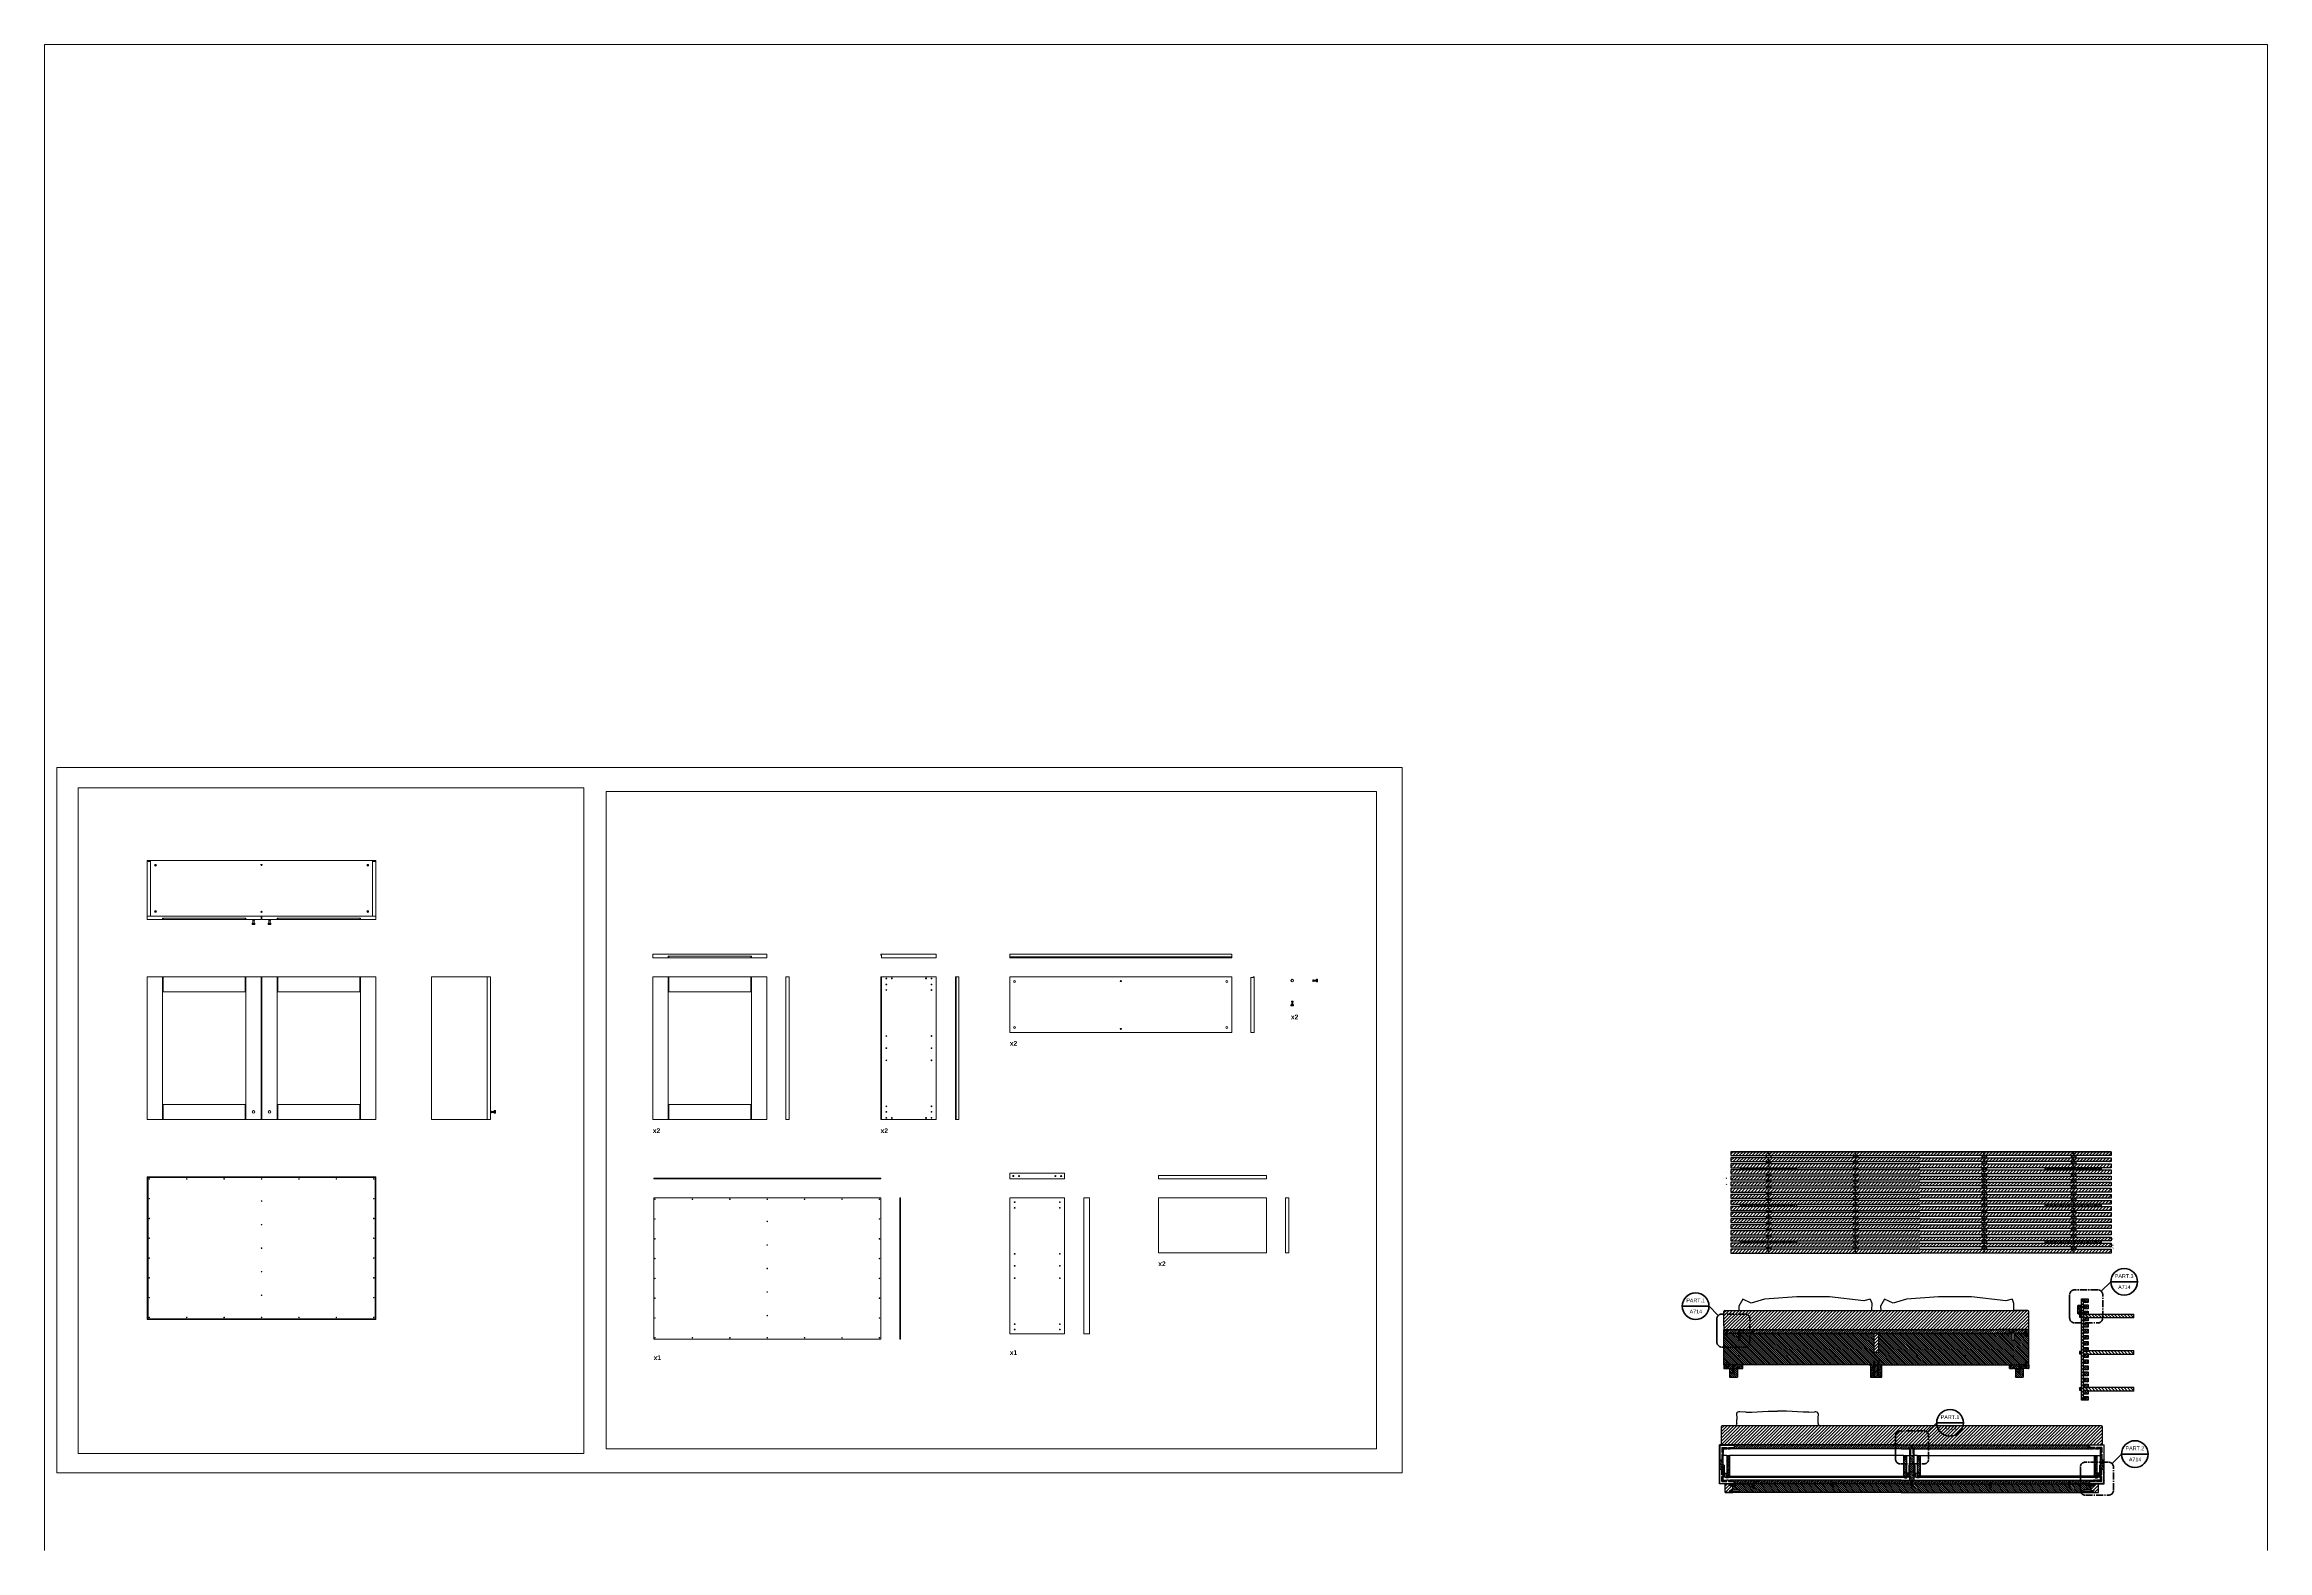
# Model space of a CAD drawing. Header units: centimetres. Extents: x -2268 to 3476, y -1681 to 1470.
# Drawn here: x -776 to 391, y 622 to 1413 of the extents above; entities that cross this region are included whole.
import ezdxf
from ezdxf.enums import TextEntityAlignment as Align

# ---------------------------------------------------------------- set-up
doc = ezdxf.new("R2010")
doc.units = ezdxf.units.CM
doc.linetypes.add('CENTER2', pattern=[1.125, 0.75, -0.125, 0.125, -0.125])
doc.layers.get('0').update_dxf_attribs({"color": 5})
for name, color, linetype, lineweight in [('0_Num_Penna__5', 5, 'Continuous', 18), ('A-FURN_Num_Penna__251_Num_Penna__251_Num_Penna__2_Num_Penna__251_Num_Penna__251_Num_Penna__251_Num_Penna__251_Num_Penna__251_Num_Penna__251_Num_Penna__251_Num_Penna__251_Num_Penna__3_Num_Penna__3_Num_Penna__3_Num_Penna__3', 3, 'Continuous', 18), ('A-FURN_Num_Penna__252_Num_Penna__252_Num_Penna__3_Num_Penna__252_Num_Penna__252_Num_Penna__252_Num_Penna__252_Num_Penna__252_Num_Penna__252_Num_Penna__252_Num_Penna__252_Num_Penna__252_Num_Penna__252_Num_Penna__252_Num_Penna__240', 240, 'Continuous', 18), ('A-FURN_Num_Penna__252_Num_Penna__252_Num_Penna__3_Num_Penna__252_Num_Penna__252_Num_Penna__252_Num_Penna__252_Num_Penna__252_Num_Penna__252_Num_Penna__252_Num_Penna__252_Num_Penna__252_Num_Penna__252_Num_Penna__252_Num_Penna__5', 5, 'Continuous', 18), ('A-FURN_Num_Penna__252_Num_Penna__252_Num_Penna__3_Num_Penna__252_Num_Penna__252_Num_Penna__252_Num_Penna__252_Num_Penna__252_Num_Penna__252_Num_Penna__252_Num_Penna__252_Num_Penna__252_Num_Penna__3_Num_Penna__3_Num_Penna__3', 3, 'Continuous', 18), ('A-FURN_Num_Penna__252_Num_Penna__252_Num_Penna__3_Num_Penna__252_Num_Penna__252_Num_Penna__252_Num_Penna__252_Num_Penna__252_Num_Penna__252_Num_Penna__252_Num_Penna__252_Num_Penna__252_Num_Penna__6_Num_Penna__6_Num_Penna__6', 6, 'Continuous', 18), ('A-FURN_Num_Penna__252_Num_Penna__252_Num_Penna__3_Num_Penna__252_Num_Penna__252_Num_Penna__252_Num_Penna__252_Num_Penna__252_Num_Penna__252_Num_Penna__252_Num_Penna__6_Num_Penna__6_Num_Penna__6_Num_Penna__6_Num_Penna__6', 6, 'Continuous', 18), ('A-FURN_Num_Penna__252_Num_Penna__252_Num_Penna__3_Num_Penna__252_Num_Penna__252_Num_Penna__252_Num_Penna__252_Num_Penna__252_Num_Penna__252_Num_Penna__252_Num_Penna__82_Num_Penna__82_Num_Penna__82_Num_Penna__82_Num_Penna__82', 82, 'Continuous', 18), ('A-FURN_Num_Penna__252_Num_Penna__252_Num_Penna__3_Num_Penna__252_Num_Penna__252_Num_Penna__252_Num_Penna__252_Num_Penna__252_Num_Penna__252_Num_Penna__5_Num_Penna__5_Num_Penna__5_Num_Penna__5_Num_Penna__5_Num_Penna__5', 5, 'Continuous', 18), ('A-SECT A-MCUT', 7, 'Continuous', 35), ('A-SECT-PATT_Num_Penna__5_Num_Penna__5_Num_Penna__5_Num_Penna__5_Num_Penna__5_Num_Penna__5_Num_Penna__5_Num_Penna__5_Num_Penna__5_Num_Penna__5_Num_Penna__5_Num_Penna__5_Num_Penna__5_Num_Penna__5', 5, 'Continuous', 18), ('A-SECT-PATT_Num_Penna__6_Num_Penna__6_Num_Penna__6_Num_Penna__6_Num_Penna__6_Num_Penna__6_Num_Penna__6_Num_Penna__6_Num_Penna__6_Num_Penna__5_Num_Penna__5_Num_Penna__5_Num_Penna__5_Num_Penna__5', 5, 'Continuous', 18), ('A-SECT-PATT_Num_Penna__6_Num_Penna__6_Num_Penna__6_Num_Penna__6_Num_Penna__6_Num_Penna__6_Num_Penna__6_Num_Penna__6_Num_Penna__6_Num_Penna__6_Num_Penna__6_Num_Penna__6_Num_Penna__6_Num_Penna__6', 6, 'Continuous', 18), ('PDF10_Solid Fills_Num_Penna__5_Num_Penna__5_Num_Penna__5_Num_Penna__5_Num_Penna__5_Num_Penna__5_Num_Penna__5_Num_Penna__5', 5, 'Continuous', 18), ('PDF16_Geometry_Num_Penna__5_Num_Penna__5_Num_Penna__5_Num_Penna__5_Num_Penna__5_Num_Penna__5_Num_Penna__5_Num_Penna__3_Num_Penna__3_Num_Penna__3_Num_Penna__3_Num_Penna__3_Num_Penna__3_Num_Penna__3', 3, 'Continuous', 18), ('PDF16_Geometry_Num_Penna__5_Num_Penna__5_Num_Penna__5_Num_Penna__5_Num_Penna__5_Num_Penna__5_Num_Penna__5_Num_Penna__5_Num_Penna__5_Num_Penna__5_Num_Penna__5_Num_Penna__5_Num_Penna__5_Num_Penna__5', 5, 'Continuous', 18), ('PDF16_Geometry_Num_Penna__6_Num_Penna__6_Num_Penna__3_Num_Penna__3_Num_Penna__3_Num_Penna__3_Num_Penna__3_Num_Penna__3_Num_Penna__3_Num_Penna__3_Num_Penna__3_Num_Penna__3_Num_Penna__3_Num_Penna__3', 3, 'Continuous', 18), ('PDF16_Geometry_Num_Penna__6_Num_Penna__6_Num_Penna__6_Num_Penna__3_Num_Penna__3_Num_Penna__3_Num_Penna__3_Num_Penna__3_Num_Penna__3_Num_Penna__3_Num_Penna__3_Num_Penna__3_Num_Penna__3_Num_Penna__3', 3, 'Continuous', 18), ('PDF16_Geometry_Num_Penna__6_Num_Penna__6_Num_Penna__6_Num_Penna__3_Num_Penna__3_Num_Penna__3_Num_Penna__3_Num_Penna__3_Num_Penna__9_Num_Penna__9_Num_Penna__9_Num_Penna__6_Num_Penna__6_Num_Penna__6', 6, 'Continuous', 18), ('PDF16_Geometry_Num_Penna__6_Num_Penna__6_Num_Penna__6_Num_Penna__6_Num_Penna__6_Num_Penna__6_Num_Penna__6_Num_Penna__6_Num_Penna__6_Num_Penna__6_Num_Penna__6_Num_Penna__6_Num_Penna__6_Num_Penna__6', 6, 'Continuous', 18), ('PDF22_Geometry_Num_Penna__1_Num_Penna__255_Num_Penna__5_Num_Penna__5_Num_Penna__5', 5, 'Continuous', 18), ('PDF22_Geometry_Num_Penna__1_Num_Penna__255_Num_Penna__6_Num_Penna__6_Num_Penna__6', 6, 'Continuous', 18), ('PDF22_Geometry_Num_Penna__7_Num_Penna__7_Num_Penna__6_Num_Penna__6_Num_Penna__6', 6, 'Continuous', 18), ('PDF_Geometry_Num_Penna__7_Num_Penna__7_Num_Penna__3_Num_Penna__3_Num_Penna__3_Num_Penna__3_Num_Penna__3_Num_Penna__3_Num_Penna__6_Num_Penna__6_Num_Penna__6_Num_Penna__6_Num_Penna__6_Num_Penna__6', 6, 'Continuous', 18), ('PDF_Geometry_Num_Penna__7_Num_Penna__7_Num_Penna__3_Num_Penna__6_Num_Penna__6_Num_Penna__6_Num_Penna__6_Num_Penna__6_Num_Penna__6_Num_Penna__6_Num_Penna__6_Num_Penna__6_Num_Penna__6_Num_Penna__6', 6, 'Continuous', 18)]:
    doc.layers.add(name, color=color, linetype=linetype, lineweight=lineweight)
for name, color, linetype in [('ARREDI_attrezzature', 175, 'Continuous'), ('filatura', 8, 'Continuous'), ('particolari', 6, 'Continuous')]:
    doc.layers.add(name, color=color, linetype=linetype)
doc.styles.add('ARIAL', font='Arial.ttf')
doc.styles.add('GENERATED_STYLE_2', font='Arial Bold.ttf')
pattern_1 = [(45, (-322.3831, 524.3159), (-0.85, 0.85), [])]
pattern_2 = [(45, (-32.8304, 463.7776), (-0.85, 0.85), [])]
pattern_3 = [(45, (-322.3831, 524.3159), (-0.5, 0.5), [])]
pattern_4 = [(45, (-303.9146, -44.0844), (-0.85, 0.85), [])]
pattern_5 = [(45, (-122.0193, -63.2844), (-0.5, 0.5), [])]
pattern_6 = [(45, (-122.0193, -44.0844), (-0.5, 0.5), [])]

msp = doc.modelspace()

# ---------------------------------------------------------------- hatches: boundary and pattern name
h = msp.add_hatch()
h.set_pattern_fill('JIS_WOOD', color=175, scale=1.7)
h.set_pattern_definition(pattern_4)
h.paths.add_polyline_path([(106.9469, 830.1818, -1), (107.3469, 830.1818, -1)], flags=16)
h.paths.add_polyline_path([(174.8528, 830.1818, -1), (174.4528, 830.1818, -1)], flags=16)
h.paths.add_polyline_path([(242.4943, 830.1818, -1), (242.0943, 830.1818, -1)], flags=16)
h.paths.add_polyline_path([(310.0001, 830.1818, -1), (309.6001, 830.1818, -1)], flags=16)
h.paths.add_polyline_path([(106.9469, 826.9775, -1), (107.3469, 826.9775, -1)], flags=16)
h.paths.add_polyline_path([(174.8528, 826.9435, -1), (174.4528, 826.9435, -1)], flags=16)
h.paths.add_polyline_path([(242.4943, 826.9435, -1), (242.0943, 826.9435, -1)], flags=16)
h.paths.add_polyline_path([(310.0001, 826.9775, -1), (309.6001, 826.9775, -1)], flags=16)
h.paths.add_polyline_path([(106.9469, 823.7608, -1), (107.3469, 823.7608, -1)], flags=16)
h.paths.add_polyline_path([(174.8528, 823.7332, -1), (174.4528, 823.7332, -1)], flags=16)
h.paths.add_polyline_path([(242.4943, 823.7332, -1), (242.0943, 823.7332, -1)], flags=16)
h.paths.add_polyline_path([(310.0001, 823.7608, -1), (309.6001, 823.7608, -1)], flags=16)
h.paths.add_polyline_path([(106.9469, 820.6021, -1), (107.3469, 820.6021, -1)], flags=16)
h.paths.add_polyline_path([(174.8528, 820.6293, -1), (174.4528, 820.6293, -1)], flags=16)
h.paths.add_polyline_path([(242.4943, 820.6293, -1), (242.0943, 820.6293, -1)], flags=16)
h.paths.add_polyline_path([(310.0001, 820.6021, -1), (309.6001, 820.6021, -1)], flags=16)
h.paths.add_polyline_path([(106.9469, 817.343, -1), (107.3469, 817.343, -1)], flags=16)
h.paths.add_polyline_path([(174.8528, 817.2577, -1), (174.4528, 817.2577, -1)], flags=16)
h.paths.add_polyline_path([(242.4943, 817.2577, -1), (242.0943, 817.2577, -1)], flags=16)
h.paths.add_polyline_path([(310.0001, 817.343, -1), (309.6001, 817.343, -1)], flags=16)
h.paths.add_polyline_path([(109.3918, 818.3689), (109.3918, 816.3689), (308.8688, 816.3689), (308.8688, 818.3689)])
h.paths.add_polyline_path([(109.3918, 821.5689), (109.3918, 819.5689), (308.8688, 819.5689), (308.8688, 821.5689), (208.4735, 821.5689)])
h.paths.add_polyline_path([(109.3918, 824.7689), (109.3918, 822.7689), (208.4735, 822.7689), (308.8688, 822.7689), (308.8688, 824.7689)])
h.paths.add_polyline_path([(109.3918, 827.9689), (109.3918, 825.9689), (308.8688, 825.9689), (308.8688, 827.9689)])
h.paths.add_polyline_path([(109.3918, 831.1689), (109.3918, 829.1689), (308.8688, 829.1689), (308.8688, 831.1689)])
h = msp.add_hatch()
h.set_pattern_fill('JIS_WOOD', color=175)
h.set_pattern_definition([(45, (-236.4146, -40.8844), (-0.5, 0.5), [])])
h.paths.add_polyline_path([(175.9735, 829.1689), (173.4735, 829.1689), (173.4735, 827.9689), (175.9735, 827.9689)])
h = msp.add_hatch()
h.set_pattern_fill('JIS_WOOD', color=175)
h.set_pattern_definition([(45, (-168.9146, -40.8844), (-0.5, 0.5), [])])
h.paths.add_polyline_path([(243.4735, 829.1689), (240.9735, 829.1689), (240.9735, 827.9689), (243.4735, 827.9689)])
h = msp.add_hatch()
h.set_pattern_fill('JIS_WOOD', color=175)
h.set_pattern_definition([(45, (-122.0193, -40.8844), (-0.5, 0.5), [])])
h.paths.add_polyline_path([(290.3688, 829.1689), (287.8688, 829.1689), (287.8688, 827.9689), (290.3688, 827.9689)])
h = msp.add_hatch()
h.set_pattern_fill('JIS_WOOD', color=175)
h.set_pattern_definition([(45, (0, -1.714), (-0.5, 0.5), [])])
h.paths.add_polyline_path([(121.9735, 821.5689), (143.8918, 821.5689), (143.8918, 822.7689), (121.9735, 822.7689), (114.3918, 822.7689), (114.3918, 821.5689)])
h.paths.add_polyline_path([(141.0918, 822.1689, -1), (140.6918, 822.1689, -1)], flags=16)
h.paths.add_polyline_path([(121.9735, 803.5689), (114.3918, 803.5689), (114.3918, 802.3689), (121.9735, 802.3689), (143.8918, 802.3689), (143.8918, 803.5689)])
h.paths.add_polyline_path([(117.1918, 802.9689, -1), (117.5918, 802.9689, -1)], flags=16)
h.paths.add_polyline_path([(141.0918, 802.9689, -1), (140.6918, 802.9689, -1)], flags=16)
h.paths.add_polyline_path([(114.3918, 784.3689), (114.3918, 783.1689), (121.9735, 783.1689), (143.8918, 783.1689), (143.8918, 784.3689), (121.9735, 784.3689)])
h = msp.add_hatch()
h.set_pattern_fill('JIS_WOOD', color=175)
h.set_pattern_definition([(45, (-281.9963, -44.0844), (-0.5, 0.5), [])])
h.paths.add_polyline_path([(130.3918, 824.7689), (130.3918, 825.9689), (127.8918, 825.9689), (127.8918, 824.7689)])
h = msp.add_hatch()
h.set_pattern_fill('JIS_WOOD', color=175)
h.set_pattern_definition([(45, (-281.9963, -50.4844), (-0.5, 0.5), [])])
h.paths.add_polyline_path([(130.3918, 819.5689), (127.8918, 819.5689), (127.8918, 818.3689), (130.3918, 818.3689)])
h = msp.add_hatch()
h.set_pattern_fill('JIS_WOOD', color=175)
h.set_pattern_definition([(45, (-236.4146, -44.0844), (-0.5, 0.5), [])])
h.paths.add_polyline_path([(175.9735, 825.9689), (173.4735, 825.9689), (173.4735, 824.7689), (175.9735, 824.7689)])
h = msp.add_hatch()
h.set_pattern_fill('JIS_WOOD', color=175)
h.set_pattern_definition([(45, (-236.4146, -47.2844), (-0.5, 0.5), [])])
h.paths.add_polyline_path([(175.9735, 822.7689), (173.4735, 822.7689), (173.4735, 821.5689), (175.9735, 821.5689)])
h = msp.add_hatch()
h.set_pattern_fill('JIS_WOOD', color=175)
h.set_pattern_definition([(45, (-236.4146, -50.4844), (-0.5, 0.5), [])])
h.paths.add_polyline_path([(175.9735, 819.5689), (173.4735, 819.5689), (173.4735, 818.3689), (175.9735, 818.3689)])
h = msp.add_hatch()
h.set_pattern_fill('JIS_WOOD', color=175)
h.set_pattern_definition([(45, (-168.9146, -44.0844), (-0.5, 0.5), [])])
h.paths.add_polyline_path([(243.4735, 825.9689), (240.9735, 825.9689), (240.9735, 824.7689), (243.4735, 824.7689)])
h = msp.add_hatch()
h.set_pattern_fill('JIS_WOOD', color=175)
h.set_pattern_definition([(45, (-168.9146, -47.2844), (-0.5, 0.5), [])])
h.paths.add_polyline_path([(243.4735, 822.7689), (240.9735, 822.7689), (240.9735, 821.5689), (243.4735, 821.5689)])
h = msp.add_hatch()
h.set_pattern_fill('JIS_WOOD', color=175)
h.set_pattern_definition([(45, (-168.9146, -50.4844), (-0.5, 0.5), [])])
h.paths.add_polyline_path([(243.4735, 819.5689), (240.9735, 819.5689), (240.9735, 818.3689), (243.4735, 818.3689)])
h = msp.add_hatch()
h.set_pattern_fill('JIS_WOOD', color=175)
h.set_pattern_definition([(45, (-122.0193, -24.8844), (-0.5, 0.5), [])])
h.paths.add_polyline_path([(303.8688, 822.7689), (274.3688, 822.7689), (274.3688, 821.5689), (303.8688, 821.5689)])
h.paths.add_polyline_path([(301.0688, 822.1689, -1), (300.6688, 822.1689, -1)], flags=16)
h.paths.add_polyline_path([(277.1688, 822.1689, -1), (277.5688, 822.1689, -1)], flags=16)
h = msp.add_hatch()
h.set_pattern_fill('JIS_WOOD', color=175)
h.set_pattern_definition(pattern_6)
h.paths.add_polyline_path([(290.3688, 825.9689), (287.8688, 825.9689), (287.8688, 824.7689), (290.3688, 824.7689)])
h = msp.add_hatch()
h.set_pattern_fill('JIS_WOOD', color=175)
h.set_pattern_definition([(45, (-122.0193, -50.4844), (-0.5, 0.5), [])])
h.paths.add_polyline_path([(290.3688, 819.5689), (287.8688, 819.5689), (287.8688, 818.3689), (290.3688, 818.3689)])
h = msp.add_hatch()
h.set_pattern_fill('JIS_WOOD', color=175, scale=1.7)
h.set_pattern_definition(pattern_4)
h.paths.add_polyline_path([(106.9469, 814.1417, -1), (107.3469, 814.1417, -1)], flags=16)
h.paths.add_polyline_path([(174.8528, 814.0762, -1), (174.4528, 814.0762, -1)], flags=16)
h.paths.add_polyline_path([(242.4943, 814.0762, -1), (242.0943, 814.0762, -1)], flags=16)
h.paths.add_polyline_path([(289.3955, 814.1417, -1), (288.9955, 814.1417, -1)], flags=16)
h.paths.add_polyline_path([(106.9469, 810.9676, -1), (107.3469, 810.9676, -1)], flags=16)
h.paths.add_polyline_path([(174.8528, 810.9592, -1), (174.4528, 810.9592, -1)], flags=16)
h.paths.add_polyline_path([(242.4943, 810.9592, -1), (242.0943, 810.9592, -1)], flags=16)
h.paths.add_polyline_path([(289.3955, 810.9676, -1), (288.9955, 810.9676, -1)], flags=16)
h.paths.add_polyline_path([(106.9469, 807.7343, -1), (107.3469, 807.7343, -1)], flags=16)
h.paths.add_polyline_path([(174.8528, 807.7777, -1), (174.4528, 807.7777, -1)], flags=16)
h.paths.add_polyline_path([(242.4943, 807.7777, -1), (242.0943, 807.7777, -1)], flags=16)
h.paths.add_polyline_path([(289.3955, 807.7343, -1), (288.9955, 807.7343, -1)], flags=16)
h.paths.add_polyline_path([(109.3918, 808.7689), (109.3918, 806.7689), (308.8688, 806.7689), (308.8688, 808.7689)])
h.paths.add_polyline_path([(109.3918, 811.9689), (109.3918, 809.9689), (308.8688, 809.9689), (308.8688, 811.9689)])
h.paths.add_polyline_path([(109.3918, 815.1689), (109.3918, 813.1689), (308.8688, 813.1689), (308.8688, 815.1689)])
h = msp.add_hatch()
h.set_pattern_fill('JIS_WOOD', color=175, scale=1.7)
h.set_pattern_definition(pattern_4)
h.paths.add_polyline_path([(106.9469, 804.5417, -1), (107.3469, 804.5417, -1)], flags=16)
h.paths.add_polyline_path([(174.8528, 804.4762, -1), (174.4528, 804.4762, -1)], flags=16)
h.paths.add_polyline_path([(242.4943, 804.4762, -1), (242.0943, 804.4762, -1)], flags=16)
h.paths.add_polyline_path([(310.0001, 804.5417, -1), (309.6001, 804.5417, -1)], flags=16)
h.paths.add_polyline_path([(106.9469, 801.3676, -1), (107.3469, 801.3676, -1)], flags=16)
h.paths.add_polyline_path([(174.8528, 801.3592, -1), (174.4528, 801.3592, -1)], flags=16)
h.paths.add_polyline_path([(242.4943, 801.3592, -1), (242.0943, 801.3592, -1)], flags=16)
h.paths.add_polyline_path([(310.0001, 801.3676, -1), (309.6001, 801.3676, -1)], flags=16)
h.paths.add_polyline_path([(106.9469, 798.1343, -1), (107.3469, 798.1343, -1)], flags=16)
h.paths.add_polyline_path([(174.8528, 798.1777, -1), (174.4528, 798.1777, -1)], flags=16)
h.paths.add_polyline_path([(242.4943, 798.1777, -1), (242.0943, 798.1777, -1)], flags=16)
h.paths.add_polyline_path([(310.0001, 798.1343, -1), (309.6001, 798.1343, -1)], flags=16)
h.paths.add_polyline_path([(109.3918, 799.1689), (109.3918, 797.1689), (308.8688, 797.1689), (308.8688, 799.1689)])
h.paths.add_polyline_path([(109.3918, 802.3689), (109.3918, 800.3689), (308.8688, 800.3689), (308.8688, 802.3689)])
h.paths.add_polyline_path([(109.3918, 805.5689), (109.3918, 803.5689), (308.8688, 803.5689), (308.8688, 805.5689)])
h = msp.add_hatch()
h.set_pattern_fill('JIS_WOOD', color=175)
h.set_pattern_definition([(45, (-281.9963, -53.6844), (-0.5, 0.5), [])])
h.paths.add_polyline_path([(130.3918, 816.3689), (127.8918, 816.3689), (127.8918, 815.1689), (130.3918, 815.1689)])
h = msp.add_hatch()
h.set_pattern_fill('JIS_WOOD', color=175)
h.set_pattern_definition([(45, (-281.9963, -56.8844), (-0.5, 0.5), [])])
h.paths.add_polyline_path([(130.3918, 813.1689), (127.8918, 813.1689), (127.8918, 811.9689), (130.3918, 811.9689)])
h = msp.add_hatch()
h.set_pattern_fill('JIS_WOOD', color=175)
h.set_pattern_definition([(45, (-281.9963, -60.0844), (-0.5, 0.5), [])])
h.paths.add_polyline_path([(130.3918, 809.9689), (127.8918, 809.9689), (127.8918, 808.7689), (130.3918, 808.7689)])
h = msp.add_hatch()
h.set_pattern_fill('JIS_WOOD', color=175)
h.set_pattern_definition([(45, (-281.9963, -63.2844), (-0.5, 0.5), [])])
h.paths.add_polyline_path([(130.3918, 806.7689), (127.8918, 806.7689), (127.8918, 805.5689), (130.3918, 805.5689)])
h = msp.add_hatch()
h.set_pattern_fill('JIS_WOOD', color=175)
h.set_pattern_definition([(45, (-236.4146, -53.6844), (-0.5, 0.5), [])])
h.paths.add_polyline_path([(175.9735, 816.3689), (173.4735, 816.3689), (173.4735, 815.1689), (175.9735, 815.1689)])
h = msp.add_hatch()
h.set_pattern_fill('JIS_WOOD', color=175)
h.set_pattern_definition([(45, (-236.4146, -56.8844), (-0.5, 0.5), [])])
h.paths.add_polyline_path([(175.9735, 813.1689), (173.4735, 813.1689), (173.4735, 811.9689), (175.9735, 811.9689)])
h = msp.add_hatch()
h.set_pattern_fill('JIS_WOOD', color=175)
h.set_pattern_definition([(45, (-236.4146, -60.0844), (-0.5, 0.5), [])])
h.paths.add_polyline_path([(175.9735, 809.9689), (173.4735, 809.9689), (173.4735, 808.7689), (175.9735, 808.7689)])
h = msp.add_hatch()
h.set_pattern_fill('JIS_WOOD', color=175)
h.set_pattern_definition([(45, (-236.4146, -63.2844), (-0.5, 0.5), [])])
h.paths.add_polyline_path([(175.9735, 806.7689), (173.4735, 806.7689), (173.4735, 805.5689), (175.9735, 805.5689)])
h = msp.add_hatch()
h.set_pattern_fill('JIS_WOOD', color=175)
h.set_pattern_definition([(45, (-168.9146, -53.6844), (-0.5, 0.5), [])])
h.paths.add_polyline_path([(243.4735, 816.3689), (240.9735, 816.3689), (240.9735, 815.1689), (243.4735, 815.1689)])
h = msp.add_hatch()
h.set_pattern_fill('JIS_WOOD', color=175)
h.set_pattern_definition([(45, (-168.9146, -56.8844), (-0.5, 0.5), [])])
h.paths.add_polyline_path([(243.4735, 813.1689), (240.9735, 813.1689), (240.9735, 811.9689), (243.4735, 811.9689)])
h = msp.add_hatch()
h.set_pattern_fill('JIS_WOOD', color=175)
h.set_pattern_definition([(45, (-168.9146, -60.0844), (-0.5, 0.5), [])])
h.paths.add_polyline_path([(243.4735, 809.9689), (240.9735, 809.9689), (240.9735, 808.7689), (243.4735, 808.7689)])
h = msp.add_hatch()
h.set_pattern_fill('JIS_WOOD', color=175)
h.set_pattern_definition([(45, (-168.9146, -63.2844), (-0.5, 0.5), [])])
h.paths.add_polyline_path([(243.4735, 806.7689), (240.9735, 806.7689), (240.9735, 805.5689), (243.4735, 805.5689)])
h = msp.add_hatch()
h.set_pattern_fill('JIS_WOOD', color=175)
h.set_pattern_definition([(45, (-122.0271, -60.0844), (-0.5, 0.5), [])])
h.paths.add_polyline_path([(290.361, 809.9689), (287.861, 809.9689), (287.861, 808.7689), (290.361, 808.7689)])
h = msp.add_hatch()
h.set_pattern_fill('JIS_WOOD', color=175)
h.set_pattern_definition([(45, (-122.0193, -53.6844), (-0.5, 0.5), [])])
h.paths.add_polyline_path([(290.3688, 816.3689), (287.8688, 816.3689), (287.8688, 815.1689), (290.3688, 815.1689)])
h = msp.add_hatch()
h.set_pattern_fill('JIS_WOOD', color=175)
h.set_pattern_definition([(45, (-122.0193, -56.8844), (-0.5, 0.5), [])])
h.paths.add_polyline_path([(290.3688, 813.1689), (287.8688, 813.1689), (287.8688, 811.9689), (290.3688, 811.9689)])
h = msp.add_hatch()
h.set_pattern_fill('JIS_WOOD', color=175)
h.set_pattern_definition(pattern_5)
h.paths.add_polyline_path([(290.3688, 806.7689), (287.8688, 806.7689), (287.8688, 805.5689), (290.3688, 805.5689)])
h = msp.add_hatch()
h.set_pattern_fill('JIS_WOOD', color=175)
h.set_pattern_definition([(45, (-281.9963, -69.6844), (-0.5, 0.5), [])])
h.paths.add_polyline_path([(130.3918, 800.3689), (127.8918, 800.3689), (127.8918, 799.1689), (130.3918, 799.1689)])
h = msp.add_hatch()
h.set_pattern_fill('JIS_WOOD', color=175)
h.set_pattern_definition([(45, (-281.9963, -72.8844), (-0.5, 0.5), [])])
h.paths.add_polyline_path([(130.3918, 797.1689), (127.8918, 797.1689), (127.8918, 795.9689), (130.3918, 795.9689)])
h = msp.add_hatch()
h.set_pattern_fill('JIS_WOOD', color=175)
h.set_pattern_definition([(45, (-281.9963, -76.0844), (-0.5, 0.5), [])])
h.paths.add_polyline_path([(130.3918, 793.9689), (127.8918, 793.9689), (127.8918, 792.7689), (130.3918, 792.7689)])
h = msp.add_hatch()
h.set_pattern_fill('JIS_WOOD', color=175)
h.set_pattern_definition([(45, (-236.4146, -66.4844), (-0.5, 0.5), [])])
h.paths.add_polyline_path([(175.9735, 803.5689), (173.4735, 803.5689), (173.4735, 802.3689), (175.9735, 802.3689)])
h = msp.add_hatch()
h.set_pattern_fill('JIS_WOOD', color=175)
h.set_pattern_definition([(45, (-236.4146, -69.6844), (-0.5, 0.5), [])])
h.paths.add_polyline_path([(175.9735, 800.3689), (173.4735, 800.3689), (173.4735, 799.1689), (175.9735, 799.1689)])
h = msp.add_hatch()
h.set_pattern_fill('JIS_WOOD', color=175)
h.set_pattern_definition([(45, (-236.4146, -72.8844), (-0.5, 0.5), [])])
h.paths.add_polyline_path([(175.9735, 797.1689), (173.4735, 797.1689), (173.4735, 795.9689), (175.9735, 795.9689)])
h = msp.add_hatch()
h.set_pattern_fill('JIS_WOOD', color=175)
h.set_pattern_definition([(45, (-236.4146, -76.0844), (-0.5, 0.5), [])])
h.paths.add_polyline_path([(175.9735, 793.9689), (173.4735, 793.9689), (173.4735, 792.7689), (175.9735, 792.7689)])
h = msp.add_hatch()
h.set_pattern_fill('JIS_WOOD', color=175)
h.set_pattern_definition([(45, (-168.9146, -66.4844), (-0.5, 0.5), [])])
h.paths.add_polyline_path([(243.4735, 803.5689), (240.9735, 803.5689), (240.9735, 802.3689), (243.4735, 802.3689)])
h = msp.add_hatch()
h.set_pattern_fill('JIS_WOOD', color=175)
h.set_pattern_definition([(45, (-168.9146, -69.6844), (-0.5, 0.5), [])])
h.paths.add_polyline_path([(243.4735, 800.3689), (240.9735, 800.3689), (240.9735, 799.1689), (243.4735, 799.1689)])
h = msp.add_hatch()
h.set_pattern_fill('JIS_WOOD', color=175)
h.set_pattern_definition([(45, (-168.9146, -72.8844), (-0.5, 0.5), [])])
h.paths.add_polyline_path([(243.4735, 797.1689), (240.9735, 797.1689), (240.9735, 795.9689), (243.4735, 795.9689)])
h = msp.add_hatch()
h.set_pattern_fill('JIS_WOOD', color=175)
h.set_pattern_definition([(45, (-168.9146, -76.0844), (-0.5, 0.5), [])])
h.paths.add_polyline_path([(243.4735, 793.9689), (240.9735, 793.9689), (240.9735, 792.7689), (243.4735, 792.7689)])
h = msp.add_hatch()
h.set_pattern_fill('JIS_WOOD', color=175)
h.set_pattern_definition(pattern_6)
h.paths.add_polyline_path([(303.8688, 803.5689), (274.3688, 803.5689), (274.3688, 802.3689), (303.8688, 802.3689)])
h.paths.add_polyline_path([(301.0688, 802.9689, -1), (300.6688, 802.9689, -1)], flags=16)
h.paths.add_polyline_path([(277.1688, 802.9689, -1), (277.5688, 802.9689, -1)], flags=16)
h = msp.add_hatch()
h.set_pattern_fill('JIS_WOOD', color=175)
h.set_pattern_definition([(45, (-122.0193, -69.6844), (-0.5, 0.5), [])])
h.paths.add_polyline_path([(290.3688, 800.3689), (287.8688, 800.3689), (287.8688, 799.1689), (290.3688, 799.1689)])
h = msp.add_hatch()
h.set_pattern_fill('JIS_WOOD', color=175)
h.set_pattern_definition([(45, (-122.0193, -72.8844), (-0.5, 0.5), [])])
h.paths.add_polyline_path([(290.3688, 797.1689), (287.8688, 797.1689), (287.8688, 795.9689), (290.3688, 795.9689)])
h = msp.add_hatch()
h.set_pattern_fill('JIS_WOOD', color=175)
h.set_pattern_definition([(45, (-122.0193, -76.0844), (-0.5, 0.5), [])])
h.paths.add_polyline_path([(290.3688, 793.9689), (287.8688, 793.9689), (287.8688, 792.7689), (290.3688, 792.7689)])
h = msp.add_hatch()
h.set_pattern_fill('JIS_WOOD', color=175)
h.set_pattern_definition([(45, (-281.9963, -79.2844), (-0.5, 0.5), [])])
h.paths.add_polyline_path([(130.3918, 790.7689), (127.8918, 790.7689), (127.8918, 789.5689), (130.3918, 789.5689)])
h = msp.add_hatch()
h.set_pattern_fill('JIS_WOOD', color=175)
h.set_pattern_definition([(45, (-281.9963, -82.4844), (-0.5, 0.5), [])])
h.paths.add_polyline_path([(130.3918, 787.5689), (127.8918, 787.5689), (127.8918, 786.3689), (130.3918, 786.3689)])
h = msp.add_hatch()
h.set_pattern_fill('JIS_WOOD', color=175)
h.set_pattern_definition([(45, (-236.4146, -79.2844), (-0.5, 0.5), [])])
h.paths.add_polyline_path([(175.9735, 790.7689), (173.4735, 790.7689), (173.4735, 789.5689), (175.9735, 789.5689)])
h = msp.add_hatch()
h.set_pattern_fill('JIS_WOOD', color=175)
h.set_pattern_definition([(45, (-236.4146, -82.4844), (-0.5, 0.5), [])])
h.paths.add_polyline_path([(175.9735, 787.5689), (173.4735, 787.5689), (173.4735, 786.3689), (175.9735, 786.3689)])
h = msp.add_hatch()
h.set_pattern_fill('JIS_WOOD', color=175)
h.set_pattern_definition([(45, (-236.4146, -85.6844), (-0.5, 0.5), [])])
h.paths.add_polyline_path([(175.9735, 784.3689), (173.4735, 784.3689), (173.4735, 783.1689), (175.9735, 783.1689)])
h = msp.add_hatch()
h.set_pattern_fill('JIS_WOOD', color=175)
h.set_pattern_definition([(45, (-168.9146, -79.2844), (-0.5, 0.5), [])])
h.paths.add_polyline_path([(243.4735, 790.7689), (240.9735, 790.7689), (240.9735, 789.5689), (243.4735, 789.5689)])
h = msp.add_hatch()
h.set_pattern_fill('JIS_WOOD', color=175)
h.set_pattern_definition([(45, (-168.9146, -82.4844), (-0.5, 0.5), [])])
h.paths.add_polyline_path([(243.4735, 787.5689), (240.9735, 787.5689), (240.9735, 786.3689), (243.4735, 786.3689)])
h = msp.add_hatch()
h.set_pattern_fill('JIS_WOOD', color=175)
h.set_pattern_definition([(45, (-168.9146, -85.6844), (-0.5, 0.5), [])])
h.paths.add_polyline_path([(243.4735, 784.3689), (240.9735, 784.3689), (240.9735, 783.1689), (243.4735, 783.1689)])
h = msp.add_hatch()
h.set_pattern_fill('JIS_WOOD', color=175)
h.set_pattern_definition(pattern_5)
h.paths.add_polyline_path([(303.8688, 784.3689), (274.3688, 784.3689), (274.3688, 783.1689), (303.8688, 783.1689)])
h.paths.add_polyline_path([(301.0688, 783.7689, -1), (300.6688, 783.7689, -1)], flags=16)
h.paths.add_polyline_path([(277.1688, 783.7689, -1), (277.5688, 783.7689, -1)], flags=16)
h = msp.add_hatch()
h.set_pattern_fill('JIS_WOOD', color=175)
h.set_pattern_definition([(45, (-122.0193, -79.2844), (-0.5, 0.5), [])])
h.paths.add_polyline_path([(290.3688, 790.7689), (287.8688, 790.7689), (287.8688, 789.5689), (290.3688, 789.5689)])
h = msp.add_hatch()
h.set_pattern_fill('JIS_WOOD', color=175)
h.set_pattern_definition([(45, (-122.0193, -82.4844), (-0.5, 0.5), [])])
h.paths.add_polyline_path([(290.3688, 787.5689), (287.8688, 787.5689), (287.8688, 786.3689), (290.3688, 786.3689)])
h = msp.add_hatch()
h.set_pattern_fill('JIS_WOOD', color=175)
h.set_pattern_definition([(45, (-281.9963, -88.8844), (-0.5, 0.5), [])])
h.paths.add_polyline_path([(130.3918, 781.1689), (127.8918, 781.1689), (127.8918, 779.9689), (130.3918, 779.9689)])
h = msp.add_hatch()
h.set_pattern_fill('JIS_WOOD', color=175)
h.set_pattern_definition([(45, (-236.4146, -88.8844), (-0.5, 0.5), [])])
h.paths.add_polyline_path([(175.9735, 781.1689), (173.4735, 781.1689), (173.4735, 779.9689), (175.9735, 779.9689)])
h = msp.add_hatch()
h.set_pattern_fill('JIS_WOOD', color=175)
h.set_pattern_definition([(45, (-168.9146, -88.8844), (-0.5, 0.5), [])])
h.paths.add_polyline_path([(243.4735, 781.1689), (240.9735, 781.1689), (240.9735, 779.9689), (243.4735, 779.9689)])
h = msp.add_hatch()
h.set_pattern_fill('JIS_WOOD', color=175)
h.set_pattern_definition([(45, (-122.0193, -88.8844), (-0.5, 0.5), [])])
h.paths.add_polyline_path([(290.3688, 781.1689), (287.8688, 781.1689), (287.8688, 779.9689), (290.3688, 779.9689)])
h = msp.add_hatch()
h.set_pattern_fill('JIS_WOOD', color=175)
h.set_pattern_definition([(45, (19.69194, 3.0966), (-0.5, 0.5), [])])
h.paths.add_polyline_path([(255.6655, 737.7679), (249.6655, 737.7679), (249.0688, 737.7679), (247.0688, 735.7679), (249.6655, 735.7679), (250.7923, 735.7679), (251.4423, 735.7679), (251.6923, 735.7679), (255.6655, 735.7679)])
h.paths.add_polyline_path([(257.2155, 737.2679), (257.4155, 737.3833), (257.6155, 737.2679), (257.6155, 735.7679), (263.8655, 735.7679), (263.8655, 736.2679), (263.8655, 737.1679), (263.8655, 737.2679), (263.9655, 737.2679), (264.2655, 737.2679), (264.3655, 737.2679), (264.3655, 737.1679), (264.3655, 735.7679), (265.6655, 735.7679), (265.6655, 737.7679), (255.6655, 737.7679), (255.6655, 735.7679), (257.2155, 735.7679)])
h = msp.add_hatch()
h.set_pattern_fill('JIS_WOOD', color=175)
h.set_pattern_definition([(45, (-397.61735, -123.89446), (-0.5, 0.5), [])])
h.paths.add_polyline_path([(296.8812, 741.1146), (294.3812, 741.1146), (294.3812, 739.1146), (296.8812, 739.1146)])
h.paths.add_polyline_path([(296.8812, 737.9146), (294.3812, 737.9146), (294.3812, 735.9146), (296.8812, 735.9146)])
h.paths.add_polyline_path([(296.8812, 734.7146), (294.3812, 734.7146), (294.3812, 732.7146), (296.8812, 732.7146)])
h.paths.add_polyline_path([(296.8812, 731.5146), (294.3812, 731.5146), (294.3812, 729.5146), (296.8812, 729.5146)])
h.paths.add_polyline_path([(296.8812, 728.3146), (294.3812, 728.3146), (294.3812, 726.3146), (296.8812, 726.3146)])
h.paths.add_polyline_path([(296.8812, 725.1146), (294.3812, 725.1146), (294.3812, 723.1146), (296.8812, 723.1146)])
h.paths.add_polyline_path([(296.8812, 721.9146), (294.3812, 721.9146), (294.3812, 719.9146), (296.8812, 719.9146)])
h.paths.add_polyline_path([(296.8812, 718.7146), (294.3812, 718.7146), (294.3812, 716.7146), (296.8812, 716.7146)])
h.paths.add_polyline_path([(296.8812, 715.5146), (294.3812, 715.5146), (294.3812, 713.5146), (296.8812, 713.5146)])
h.paths.add_polyline_path([(296.8812, 712.3146), (294.3812, 712.3146), (294.3812, 710.3146), (296.8812, 710.3146)])
h.paths.add_polyline_path([(296.8812, 709.1146), (294.3812, 709.1146), (294.3812, 707.1146), (296.8812, 707.1146)])
h.paths.add_polyline_path([(296.8812, 705.9146), (294.3812, 705.9146), (294.3812, 703.9146), (296.8812, 703.9146)])
h.paths.add_polyline_path([(296.8812, 702.7146), (294.3812, 702.7146), (294.3812, 701.9106), (295.6812, 701.9106), (295.8812, 701.7106), (295.6812, 701.5106), (294.3812, 701.5106), (294.3812, 700.7146), (296.8812, 700.7146)])
h.paths.add_polyline_path([(293.3812, 707.1146), (292.3812, 707.1146), (292.3812, 705.9146), (293.3812, 705.9146)])
h.paths.add_polyline_path([(293.3812, 726.3146), (292.3812, 726.3146), (292.3812, 725.1146), (293.3812, 725.1146)])
h.paths.add_polyline_path([(293.3812, 745.1646), (293.3812, 745.5146), (293.1511, 745.5146), (292.3812, 744.7448), (292.3812, 744.3146), (292.9511, 744.3146), (293.3812, 744.7448)])
h = msp.add_hatch()
h.set_pattern_fill('JIS_WOOD', color=175)
h.set_pattern_definition(pattern_3)
h.paths.add_polyline_path([(115.6655, 717.2679), (115.6655, 719.2679), (113.5688, 719.2679), (111.5688, 717.2679)])
h = msp.add_hatch()
h.set_pattern_fill('JIS_WOOD', color=175)
h.set_pattern_definition(pattern_3)
h.paths.add_polyline_path([(255.6655, 719.2679), (255.6655, 717.2679), (260.4223, 717.2679), (260.4223, 719.1326), (260.2991, 719.2679)])
h.paths.add_polyline_path([(262.5688, 719.2679), (261.0455, 719.2679), (260.9223, 719.1326), (260.9223, 717.6213)])
h = msp.add_hatch()
h.set_pattern_fill('JIS_WOOD', color=175, scale=1.7)
h.set_pattern_definition([(45, (-207.3808, -61.0477), (-0.85, 0.85), [])])
h.paths.add_polyline_path([(106.3433, 687.2904), (104.8135, 687.2904, 0.4024058), (104.3135, 686.7607), (104.3135, 684.7296), (104.3135, 683.2296), (104.3135, 677.2296), (106.3135, 677.2296), (198.6941, 677.2296), (245.4327, 677.2296), (245.9327, 677.2296), (302.3135, 677.2296), (304.3135, 677.2296), (304.3135, 683.2296), (304.3135, 684.7296), (304.3135, 686.7698, 0.426120742), (303.7619, 687.2904), (302.2838, 687.2904), (204.3135, 687.2904)])
h = msp.add_hatch()
h.set_pattern_fill('JIS_WOOD', color=175, scale=1.7)
h.set_pattern_definition(pattern_2)
h.paths.add_polyline_path([(110.3135, 655.7296), (109.8135, 655.7296), (108.9135, 655.7296), (108.8135, 655.7296), (108.8135, 655.8296), (108.8135, 656.1296), (108.8135, 656.2296), (108.9135, 656.2296), (110.3135, 656.2296), (110.3135, 656.7296), (106.3135, 656.7296), (106.3135, 652.2296), (110.3135, 652.2296), (110.3135, 652.9796), (109.0135, 652.9796), (108.8135, 652.9796), (108.698, 653.1796), (108.8135, 653.3796), (109.0135, 653.3796), (110.3135, 653.3796)])
h = msp.add_hatch()
h.set_pattern_fill('JIS_WOOD', color=175, scale=1.7)
h.set_pattern_definition(pattern_2)
h.paths.add_polyline_path([(201.4635, 660.8296), (107.1635, 660.8296), (107.1635, 660.2296), (108.1635, 660.2296), (200.4635, 660.2296), (201.4635, 660.2296)])
h = msp.add_hatch()
h.set_pattern_fill('JIS_WOOD', color=175, scale=1.7)
h.set_pattern_definition(pattern_2)
h.paths.add_polyline_path([(301.4635, 660.8296), (208.6635, 660.8296), (207.1635, 660.8296), (207.1635, 660.2296), (207.6635, 660.2296), (244.9327, 660.2296), (245.9327, 660.2296), (299.9635, 660.2296), (300.4635, 660.2296), (301.4635, 660.2296)])
h = msp.add_hatch()
h.set_pattern_fill('JIS_WOOD', color=175, scale=1.7)
h.set_pattern_definition(pattern_2)
h.paths.add_polyline_path([(302.3135, 656.7296), (298.3135, 656.7296), (298.3135, 656.2296), (299.7135, 656.2296), (299.8135, 656.2296), (299.8135, 656.1296), (299.8135, 655.8296), (299.8135, 655.7296), (299.7135, 655.7296), (298.8135, 655.7296), (298.3135, 655.7296), (298.3135, 653.3796), (299.6073, 653.3796), (299.8073, 653.3796), (299.9228, 653.1796), (299.8073, 652.9796), (299.6073, 652.9796), (298.3135, 652.9796), (298.3135, 652.2296), (302.0161, 652.2296), (302.3135, 652.5271)])
at = {"layer": 'ARREDI_attrezzature'}
h = msp.add_hatch(dxfattribs=at)
h.set_pattern_fill('JIS_WOOD', color=256, scale=1.7)
h.set_pattern_definition(pattern_1)
h.paths.add_polyline_path([(106.1655, 747.8274, 0.4024058), (105.6655, 747.2976), (105.6655, 745.7976), (105.6655, 739.7976), (105.6655, 738.2976, 0.275659024), (106.1655, 737.7679), (121.6655, 737.7679), (249.6655, 737.7679), (265.1655, 737.7679, 0.275659024), (265.6655, 738.2976), (265.6655, 739.7976), (265.6655, 745.7976), (265.6655, 747.3068, 0.426120742), (265.1138, 747.8274)])
at = {"layer": 'particolari'}
h = msp.add_hatch(dxfattribs=at)
h.set_pattern_fill('JIS_WOOD', color=175, scale=1.7)
h.set_pattern_definition(pattern_1)
h.paths.add_polyline_path([(184.5387, 725.7679), (186.7851, 725.7679), (186.7851, 735.7679), (184.5387, 735.7679)])

# ---------------------------------------------------------------- linework, layer by layer
for p, q in [((208.4735, 831.1689), (109.3918, 831.1689)), ((109.3918, 831.1689), (109.3918, 829.1689)), ((109.3918, 831.1689), (208.4735, 831.1689)), ((109.3918, 829.1689), (208.4735, 829.1689)), ((127.8918, 829.1689), (127.8918, 827.9689)), ((130.3918, 829.1689), (130.3918, 827.9689)), ((173.4735, 829.1689), (173.4735, 827.9689)), ((175.9735, 829.1689), (175.9735, 827.9689)), ((208.4735, 831.1689), (308.8688, 831.1689)), ((308.8688, 831.1689), (208.4735, 831.1689)), ((308.8688, 829.1689), (208.4735, 829.1689)), ((240.9735, 829.1689), (240.9735, 827.9689)), ((243.4735, 829.1689), (243.4735, 827.9689)), ((287.8688, 829.1689), (287.8688, 827.9689)), ((290.3688, 829.1689), (290.3688, 827.9689)), ((308.8688, 831.1689), (308.8688, 829.1689)), ((109.3918, 822.7689), (121.9735, 822.7689)), ((121.9735, 821.5689), (109.3918, 821.5689)), ((114.3918, 821.5689), (114.3918, 822.7689)), ((127.8918, 825.9689), (127.8918, 824.7689)), ((127.8918, 819.5689), (127.8918, 818.3689)), ((130.3918, 825.9689), (130.3918, 824.7689)), ((130.3918, 819.5689), (130.3918, 818.3689)), ((143.8918, 821.5689), (143.8918, 822.7689)), ((173.4735, 825.9689), (173.4735, 824.7689)), ((173.4735, 822.7689), (173.4735, 821.5689)), ((173.4735, 819.5689), (173.4735, 818.3689)), ((175.9735, 825.9689), (175.9735, 824.7689)), ((175.9735, 822.7689), (175.9735, 821.5689)), ((175.9735, 819.5689), (175.9735, 818.3689)), ((240.9735, 825.9689), (240.9735, 824.7689)), ((240.9735, 822.7689), (240.9735, 821.5689)), ((240.9735, 819.5689), (240.9735, 818.3689)), ((243.4735, 825.9689), (243.4735, 824.7689)), ((243.4735, 822.7689), (243.4735, 821.5689)), ((243.4735, 819.5689), (243.4735, 818.3689)), ((303.8688, 822.7689), (274.3688, 822.7689)), ((274.3688, 821.5689), (274.3688, 822.7689)), ((274.3688, 821.5689), (303.8688, 821.5689)), ((287.8688, 825.9689), (287.8688, 824.7689)), ((287.8688, 819.5689), (287.8688, 818.3689)), ((290.3688, 825.9689), (290.3688, 824.7689)), ((290.3688, 819.5689), (290.3688, 818.3689)), ((303.8688, 821.5689), (303.8688, 822.7689)), ((127.8918, 816.3689), (127.8918, 815.1689)), ((127.8918, 813.1689), (127.8918, 811.9689)), ((127.8918, 809.9689), (127.8918, 808.7689)), ((127.8918, 806.7689), (127.8918, 805.5689)), ((130.3918, 816.3689), (130.3918, 815.1689)), ((130.3918, 815.1689), (130.3918, 815.1689)), ((130.3918, 813.1689), (130.3918, 811.9689)), ((130.3918, 806.7689), (130.3918, 805.5689)), ((130.3997, 809.9689), (130.3997, 808.7689)), ((173.4735, 816.3689), (173.4735, 815.1689)), ((173.4735, 813.1689), (173.4735, 811.9689)), ((173.4735, 809.9689), (173.4735, 808.7689)), ((173.4735, 806.7689), (173.4735, 805.5689)), ((175.9735, 816.3689), (175.9735, 815.1689)), ((175.9735, 813.1689), (175.9735, 811.9689)), ((175.9735, 809.9689), (175.9735, 808.7689)), ((175.9735, 806.7689), (175.9735, 805.5689)), ((240.9735, 816.3689), (240.9735, 815.1689)), ((240.9735, 813.1689), (240.9735, 811.9689)), ((240.9735, 809.9689), (240.9735, 808.7689)), ((240.9735, 806.7689), (240.9735, 805.5689)), ((243.4735, 816.3689), (243.4735, 815.1689)), ((243.4735, 813.1689), (243.4735, 811.9689)), ((243.4735, 809.9689), (243.4735, 808.7689)), ((243.4735, 806.7689), (243.4735, 805.5689)), ((287.861, 809.9689), (287.861, 808.7689)), ((287.8688, 816.3689), (287.8688, 815.1689)), ((287.8688, 815.1689), (287.8688, 815.1689)), ((287.8688, 813.1689), (287.8688, 811.9689)), ((287.8688, 806.7689), (287.8688, 805.5689)), ((290.3688, 816.3689), (290.3688, 815.1689)), ((290.3688, 813.1689), (290.3688, 811.9689)), ((290.3688, 809.9689), (290.3688, 808.7689)), ((290.3688, 806.7689), (290.3688, 805.5689)), ((109.3918, 803.5689), (114.3918, 803.5689)), ((109.3918, 803.5689), (121.9735, 803.5689)), ((121.9735, 802.3689), (109.3918, 802.3689)), ((208.4735, 799.1689), (109.3918, 799.1689)), ((109.3918, 799.1689), (109.3918, 797.1689)), ((109.3918, 797.1689), (208.4735, 797.1689)), ((208.4735, 795.9689), (109.3918, 795.9689)), ((109.3918, 795.9689), (109.3918, 793.9689)), ((109.3918, 793.9689), (208.4735, 793.9689)), ((114.3918, 802.3689), (114.3918, 803.5689)), ((127.8918, 800.3689), (127.8918, 799.1689)), ((127.8918, 797.1689), (127.8918, 795.9689)), ((127.8918, 793.9689), (127.8918, 792.7689)), ((130.3918, 800.3689), (130.3918, 799.1689)), ((130.3918, 797.1689), (130.3918, 795.9689)), ((130.3918, 793.9689), (130.3918, 792.7689)), ((143.8918, 802.3689), (143.8918, 803.5689)), ((173.4735, 803.5689), (173.4735, 802.3689)), ((173.4735, 800.3689), (173.4735, 799.1689)), ((173.4735, 797.1689), (173.4735, 795.9689)), ((173.4735, 793.9689), (173.4735, 792.7689)), ((175.9735, 803.5689), (175.9735, 802.3689)), ((175.9735, 800.3689), (175.9735, 799.1689)), ((175.9735, 797.1689), (175.9735, 795.9689)), ((175.9735, 793.9689), (175.9735, 792.9835)), ((208.4735, 799.1689), (308.8688, 799.1689)), ((308.8688, 797.1689), (208.4735, 797.1689)), ((208.4735, 795.9689), (308.8688, 795.9689)), ((308.8688, 793.9689), (208.4735, 793.9689)), ((240.9735, 803.5689), (240.9735, 802.3689)), ((240.9735, 800.3689), (240.9735, 799.1689)), ((240.9735, 797.1689), (240.9735, 795.9689)), ((240.9735, 793.9689), (240.9735, 792.7689)), ((243.4735, 803.5689), (243.4735, 802.3689)), ((243.4735, 800.3689), (243.4735, 799.1689)), ((243.4735, 797.1689), (243.4735, 795.9689)), ((243.4735, 793.9689), (243.4735, 792.7689)), ((303.8688, 803.5689), (274.3688, 803.5689)), ((274.3688, 802.3689), (274.3688, 803.5689)), ((287.8688, 800.3689), (287.8688, 799.1689)), ((287.8688, 797.1689), (287.8688, 795.9689)), ((287.8688, 793.9689), (287.8688, 792.7689)), ((290.3688, 800.3689), (290.3688, 799.1689)), ((290.3688, 797.1689), (290.3688, 795.9689)), ((290.3688, 793.9689), (290.3688, 792.7689)), ((294.9735, 802.3689), (303.8688, 802.3689)), ((308.8688, 803.5689), (303.8688, 803.5689)), ((303.8688, 802.3689), (303.8688, 803.5689)), ((308.8688, 799.1689), (308.8688, 797.1689)), ((308.8688, 795.9689), (308.8688, 793.9689)), ((208.4735, 792.7689), (109.3918, 792.7689)), ((109.3918, 792.7689), (109.3918, 790.7689)), ((109.3918, 790.7689), (208.4735, 790.7689)), ((208.4735, 789.5689), (109.3918, 789.5689)), ((109.3918, 789.5689), (109.3918, 787.5689)), ((109.3918, 787.5689), (208.4735, 787.5689)), ((208.4735, 786.3689), (109.3918, 786.3689)), ((109.3918, 786.3689), (109.3918, 784.3689)), ((109.3918, 784.3689), (114.3918, 784.3689)), ((109.3918, 784.3689), (114.3918, 784.3689)), ((109.3918, 784.3689), (121.9735, 784.3689)), ((114.3918, 783.1689), (109.3918, 783.1689)), ((109.3918, 783.1689), (109.3918, 781.1689)), ((121.9735, 783.1689), (109.3918, 783.1689)), ((114.3918, 783.1689), (114.3918, 784.3689)), ((121.9735, 784.3689), (208.4735, 784.3689)), ((208.4735, 783.1689), (121.9735, 783.1689)), ((127.8918, 790.7689), (127.8918, 789.5689)), ((127.8918, 787.5689), (127.8918, 786.3689)), ((130.3918, 790.7689), (130.3918, 789.5689)), ((130.3918, 787.5689), (130.3918, 786.3689)), ((143.8918, 783.1689), (143.8918, 784.3689)), ((173.4735, 790.7689), (173.4735, 789.5689)), ((173.4735, 787.5689), (173.4735, 786.3689)), ((173.4735, 784.3689), (173.4735, 783.1689)), ((175.9735, 790.7689), (175.9735, 789.5689)), ((175.9735, 787.5689), (175.9735, 786.3689)), ((175.9735, 784.3689), (175.9735, 783.1689)), ((208.4735, 792.7689), (308.8688, 792.7689)), ((308.8688, 790.7689), (208.4735, 790.7689)), ((208.4735, 789.5689), (308.8688, 789.5689)), ((308.8688, 787.5689), (208.4735, 787.5689)), ((208.4735, 786.3689), (308.8688, 786.3689)), ((294.9735, 784.3689), (208.4735, 784.3689)), ((208.4735, 783.1689), (294.9735, 783.1689)), ((240.9735, 790.7689), (240.9735, 789.5689)), ((240.9735, 787.5689), (240.9735, 786.3689)), ((240.9735, 784.3689), (240.9735, 783.1689)), ((243.4735, 790.7689), (243.4735, 789.5689)), ((243.4735, 787.5689), (243.4735, 786.3689)), ((243.4735, 784.3689), (243.4735, 783.1689)), ((303.8688, 784.3689), (274.3688, 784.3689)), ((274.3688, 783.1689), (274.3688, 784.3689)), ((274.3688, 783.1689), (303.8688, 783.1689)), ((287.8688, 790.7689), (287.8688, 789.5689)), ((287.8688, 787.5689), (287.8688, 786.3689)), ((290.3688, 790.7689), (290.3688, 789.5689)), ((290.3688, 787.5689), (290.3688, 786.3689)), ((308.8688, 784.3689), (303.8688, 784.3689)), ((308.8688, 784.3689), (303.8688, 784.3689)), ((303.8688, 783.1689), (303.8688, 784.3689)), ((303.8688, 783.1689), (308.8688, 783.1689)), ((308.8688, 792.7689), (308.8688, 790.7689)), ((308.8688, 789.5689), (308.8688, 787.5689)), ((308.8688, 786.3689), (308.8688, 784.3689)), ((308.8688, 783.1689), (308.8688, 781.1689)), ((109.3918, 781.1689), (208.4735, 781.1689)), ((208.4735, 779.9689), (109.3918, 779.9689)), ((109.3918, 779.9689), (109.3918, 777.9689)), ((109.3918, 777.9689), (208.4735, 777.9689)), ((127.8918, 781.1689), (127.8918, 779.9689)), ((130.3918, 781.1689), (130.3918, 781.1689)), ((130.3918, 781.1689), (130.3918, 779.9689)), ((173.4735, 781.1689), (173.4735, 779.9689)), ((175.9735, 781.1689), (175.9735, 779.9689)), ((308.8688, 781.1689), (208.4735, 781.1689)), ((208.4735, 779.9689), (308.8688, 779.9689)), ((308.8688, 777.9689), (208.4735, 777.9689)), ((240.9735, 781.1689), (240.9735, 779.9689)), ((243.4735, 781.1689), (243.4735, 779.9689)), ((287.8688, 781.1689), (287.8688, 781.1689)), ((287.8688, 781.1689), (287.8688, 779.9689)), ((290.3688, 781.1689), (290.3688, 779.9689)), ((308.8688, 779.9689), (308.8688, 777.9689)), ((105.6655, 745.7976), (105.6655, 747.2976)), ((105.6655, 745.7976), (105.6655, 747.2976)), ((106.1655, 747.8274), (265.1655, 747.8274)), ((115.5642, 753.7123), (113.5116, 750.0209)), ((113.5116, 750.0209), (113.5973, 747.8274)), ((120.0798, 751.6615), (115.5642, 753.7123)), ((127.0584, 753.7123), (120.0798, 751.6615)), ((143.8894, 754.9428), (127.0584, 753.7123)), ((161.1308, 754.9428), (143.8894, 754.9428)), ((179.1932, 752.892), (161.1308, 754.9428)), ((182.4773, 753.7123), (179.1932, 752.892)), ((182.4773, 753.7123), (183.2983, 751.6615)), ((183.2983, 751.6615), (183.2216, 747.8274)), ((190.008, 753.7123), (187.9554, 750.0209)), ((187.9554, 750.0209), (188.0412, 747.8274)), ((194.5236, 751.6615), (190.008, 753.7123)), ((201.5023, 753.7123), (194.5236, 751.6615)), ((218.3332, 754.9428), (201.5023, 753.7123)), ((235.5746, 754.9428), (218.3332, 754.9428)), ((253.637, 752.892), (235.5746, 754.9428)), ((256.9211, 753.7123), (253.637, 752.892)), ((256.9211, 753.7123), (257.7421, 751.6615)), ((257.7421, 751.6615), (257.6655, 747.8274)), ((265.1655, 747.8274), (257.6655, 747.8274)), ((292.4812, 750.4146), (291.4812, 750.4146)), ((291.4812, 750.1146), (291.4812, 750.4146)), ((291.4812, 746.1146), (291.4812, 750.1146)), ((291.4812, 750.1146), (292.4812, 750.1146)), ((291.6714, 749.9146), (291.4812, 750.0878)), ((291.6714, 749.5146), (291.4812, 749.3414)), ((291.4812, 749.0414), (291.8812, 749.0414)), ((291.4812, 747.1878), (292.2312, 747.1878)), ((291.6714, 746.8146), (291.4812, 746.9878)), ((293.3812, 749.9146), (291.6714, 749.9146)), ((293.3812, 749.5146), (291.6714, 749.5146)), ((293.3812, 746.8146), (291.6714, 746.8146)), ((291.8812, 749.0414), (291.8812, 748.1878)), ((291.8812, 748.1878), (292.2312, 748.1878)), ((292.2312, 747.1878), (292.2312, 748.1878)), ((292.6812, 750.4146), (292.4812, 750.4146)), ((292.6812, 750.1146), (292.4812, 750.1146)), ((292.8812, 750.4146), (292.6812, 750.4146)), ((292.8812, 750.1146), (292.6812, 750.1146)), ((293.3812, 750.7146), (292.9812, 750.7146)), ((292.9812, 750.5146), (292.9812, 750.7146)), ((293.3812, 750.7146), (292.9812, 750.7146)), ((292.9812, 750.5146), (292.9812, 750.7146)), ((292.9812, 750.5146), (292.9812, 750.2146)), ((293.3812, 753.9146), (294.3812, 753.9146)), ((293.3812, 749.9146), (293.3812, 753.9146)), ((293.3812, 753.4146), (293.3812, 753.1146)), ((293.5714, 753.1146), (293.3812, 753.2878)), ((293.5714, 752.7146), (293.3812, 752.5414)), ((293.3812, 749.9146), (293.5714, 749.9146)), ((293.3812, 749.5146), (293.5714, 749.5146)), ((293.3812, 746.8146), (293.3812, 749.5146)), ((293.3812, 746.8146), (293.3812, 749.4646)), ((293.3812, 746.8146), (293.5714, 746.8146)), ((293.5714, 753.1146), (295.6812, 753.1146)), ((293.6812, 752.7146), (293.5714, 752.7146)), ((293.5714, 749.9146), (295.6812, 749.9146)), ((293.6812, 749.5146), (293.5714, 749.5146)), ((293.5714, 746.8146), (295.6812, 746.8146)), ((293.6812, 753.1146), (293.6812, 753.1146)), ((295.6812, 752.7146), (293.6812, 752.7146)), ((293.6812, 749.9146), (293.6812, 749.9146)), ((295.6812, 749.5146), (293.6812, 749.5146)), ((294.3812, 753.1146), (294.3812, 753.1646)), ((294.3812, 752.7146), (294.3812, 752.6646)), ((294.3812, 750.7146), (294.3812, 751.9146)), ((294.3812, 748.7146), (294.3812, 749.4646)), ((294.3812, 747.5146), (294.3812, 748.7146)), ((294.3812, 747.5146), (294.3812, 748.7146)), ((295.6812, 753.1146), (295.8812, 752.9146)), ((295.6812, 752.7146), (295.8812, 752.9146)), ((295.6812, 749.9146), (295.8812, 749.7146)), ((295.6812, 749.5146), (295.8812, 749.7146)), ((295.6812, 746.8146), (295.8812, 746.6146)), ((105.6655, 739.7976), (105.6655, 745.7976)), ((105.6655, 739.7976), (105.6655, 738.2976)), ((105.6655, 735.7679), (105.6655, 737.7679)), ((105.6655, 737.7679), (121.6655, 737.7679)), ((105.6655, 719.2679), (105.6655, 735.7679)), ((106.9655, 735.7679), (105.6655, 735.7679)), ((113.6121, 735.7679), (107.4655, 735.7679)), ((119.6387, 735.7679), (114.0121, 735.7679)), ((115.6655, 735.7679), (114.3655, 735.7679)), ((115.6655, 737.7679), (115.6655, 735.7679)), ((119.6387, 735.7679), (119.6387, 735.7679)), ((119.6387, 735.7679), (120.2887, 735.7679)), ((120.2887, 735.7679), (120.5387, 735.7679)), ((120.5387, 735.7679), (120.5387, 735.7679)), ((121.6655, 735.7679), (120.5387, 735.7679)), ((121.6655, 737.7679), (249.6655, 737.7679)), ((121.6655, 735.7679), (181.9377, 735.7679)), ((181.9377, 735.7679), (249.6655, 735.7679)), ((184.5387, 725.7679), (184.5387, 735.7679)), ((186.7851, 735.7679), (186.7851, 725.7679)), ((265.6655, 737.7679), (249.6655, 737.7679)), ((249.6655, 735.7679), (250.7923, 735.7679)), ((250.7923, 735.7679), (250.7923, 735.7679)), ((250.7923, 735.7679), (251.4423, 735.7679)), ((251.6923, 735.7679), (251.4423, 735.7679)), ((251.6923, 735.7679), (257.2155, 735.7679)), ((255.6655, 737.7679), (255.6655, 735.7679)), ((255.6655, 735.7679), (256.9655, 735.7679)), ((257.6155, 735.7679), (263.8655, 735.7679)), ((264.3655, 735.7679), (265.6655, 735.7679)), ((265.6655, 735.7679), (265.6655, 737.7679)), ((265.6655, 719.2679), (265.6655, 735.7679)), ((291.6714, 746.4146), (291.4812, 746.2414)), ((291.6812, 746.1146), (291.4812, 746.1146)), ((293.3812, 746.4146), (291.6714, 746.4146)), ((291.6812, 746.1146), (292.6812, 746.1146)), ((293.3812, 745.5146), (292.3812, 745.5146)), ((292.3812, 745.5146), (292.3812, 744.3146)), ((292.3812, 744.3146), (293.3812, 744.3146)), ((292.8812, 746.1146), (292.6812, 746.1146)), ((292.9812, 745.7146), (292.9812, 746.0146)), ((292.9812, 745.5146), (292.9812, 745.7146)), ((293.3812, 700.7146), (293.3812, 746.4146)), ((293.3812, 746.4146), (293.5714, 746.4146)), ((293.3812, 746.2646), (293.3812, 746.3646)), ((293.3812, 745.1646), (293.3812, 746.2646)), ((293.3812, 745.1646), (293.3812, 744.6646)), ((293.6812, 746.4146), (293.5714, 746.4146)), ((295.6812, 746.4146), (293.6812, 746.4146)), ((294.3812, 746.3146), (294.3812, 746.4146)), ((294.3812, 744.3146), (294.3812, 745.5146)), ((294.3812, 745.1146), (294.3812, 745.5146)), ((294.3812, 745.1146), (294.3812, 744.7146)), ((294.3812, 744.3146), (294.3812, 744.7146)), ((294.3812, 741.1146), (294.3812, 742.3146)), ((294.3812, 742.3146), (294.3812, 741.1146)), ((294.3812, 737.9146), (294.3812, 739.1146)), ((294.3812, 734.7146), (294.3812, 735.9146)), ((295.6812, 746.4146), (295.8812, 746.6146)), ((296.8812, 745.9146), (320.8812, 745.9146)), ((320.8812, 743.9146), (296.8812, 743.9146)), ((320.8812, 743.9146), (320.8812, 745.9146)), ((186.7851, 725.7679), (184.5387, 725.7679)), ((293.3812, 726.3146), (292.3812, 726.3146)), ((292.3812, 726.3146), (292.3812, 725.1146)), ((292.3812, 725.1146), (293.3812, 725.1146)), ((294.3812, 731.5146), (294.3812, 732.7146)), ((294.3812, 728.3146), (294.3812, 729.5146)), ((294.3812, 725.1146), (294.3812, 726.3146)), ((296.8812, 726.7146), (320.8812, 726.7146)), ((320.8812, 724.7146), (296.8812, 724.7146)), ((320.8812, 724.7146), (320.8812, 726.7146)), ((106.9655, 719.2679), (105.6655, 719.2679)), ((105.6655, 719.2679), (105.6655, 717.2679)), ((105.6655, 717.2679), (108.6655, 717.2679)), ((105.6655, 717.2679), (110.4155, 717.2679)), ((105.6655, 717.2679), (115.6655, 717.2679)), ((121.6655, 719.2679), (107.3655, 719.2679)), ((108.6655, 717.2679), (108.6655, 712.7679)), ((108.6655, 712.7679), (112.7621, 712.7679)), ((110.9155, 717.2679), (113.9155, 717.2679)), ((112.7621, 717.2679), (112.7621, 712.7679)), ((115.6655, 717.2679), (115.6655, 719.2679)), ((181.9378, 719.2679), (121.6655, 719.2679)), ((181.9378, 719.2679), (182.6655, 719.2679)), ((182.6655, 719.2679), (182.6655, 712.7679)), ((182.6655, 719.2679), (184.2887, 719.2679)), ((182.6655, 712.7679), (188.6655, 712.7679)), ((184.7887, 719.2679), (186.5351, 719.2679)), ((187.0351, 719.2679), (188.6655, 719.2679)), ((188.6655, 712.7679), (188.6655, 719.2679)), ((188.6655, 719.2679), (249.6655, 719.2679)), ((249.6655, 719.2679), (263.9655, 719.2679)), ((255.6655, 717.2679), (255.6655, 719.2679)), ((255.6655, 717.2679), (257.4155, 717.2679)), ((265.6655, 717.2679), (255.6655, 717.2679)), ((257.9155, 717.2679), (262.6655, 717.2679)), ((262.6655, 717.2679), (258.6655, 717.2679)), ((258.6655, 717.2679), (258.6655, 712.7679)), ((258.6655, 712.7679), (262.6655, 712.7679)), ((263.9655, 719.2679), (261.0455, 719.2679)), ((262.6655, 717.2679), (262.6655, 712.7679)), ((265.6655, 717.2679), (262.6655, 717.2679)), ((264.3655, 719.2679), (265.6655, 719.2679)), ((265.6655, 719.2679), (265.6655, 717.2679)), ((294.3812, 721.9146), (294.3812, 723.1146)), ((294.3812, 718.7146), (294.3812, 719.9146)), ((294.3812, 715.5146), (294.3812, 716.7146)), ((294.3812, 712.3146), (294.3812, 713.5146)), ((293.3812, 707.1146), (292.3812, 707.1146)), ((292.3812, 707.1146), (292.3812, 705.9146)), ((292.3812, 705.9146), (293.3812, 705.9146)), ((293.5714, 701.9106), (293.3812, 702.0838)), ((293.5714, 701.5106), (293.3812, 701.3374)), ((293.3812, 700.7146), (293.3812, 701.3374)), ((294.3812, 700.7146), (293.3812, 700.7146)), ((293.5714, 701.9106), (295.6812, 701.9106)), ((293.6812, 701.5106), (293.5714, 701.5106)), ((293.6812, 701.9106), (293.6812, 701.9106)), ((295.6812, 701.5106), (293.6812, 701.5106)), ((294.3812, 709.1146), (294.3812, 710.3146)), ((294.3812, 705.9146), (294.3812, 707.1146)), ((294.3812, 702.7146), (294.3812, 703.9146)), ((294.3812, 702.7146), (296.8812, 702.7146)), ((294.3812, 701.9106), (294.3812, 702.7146)), ((294.3812, 700.7146), (294.3812, 701.5106)), ((296.8812, 700.7146), (294.3812, 700.7146)), ((295.6812, 701.9106), (295.8812, 701.7106)), ((295.6812, 701.5106), (295.8812, 701.7106)), ((296.8812, 707.5146), (320.8812, 707.5146)), ((320.8812, 705.5146), (296.8812, 705.5146)), ((296.8812, 702.7146), (296.8812, 700.7146)), ((320.8812, 705.5146), (320.8812, 707.5146)), ((112.3974, 688.5309), (112.1756, 687.7183)), ((112.2811, 693.6195), (112.492, 691.1958)), ((112.3974, 688.5309), (112.492, 690.5309)), ((112.492, 691.1958), (112.492, 690.5309)), ((117.2949, 694.4639), (114.0248, 694.5778)), ((117.2949, 694.4639), (120.11, 694.3899)), ((120.11, 694.3899), (128.8574, 694.9584)), ((128.8574, 694.9584), (133.744, 694.9584)), ((138.6306, 694.9584), (133.744, 694.9584)), ((147.378, 694.3899), (138.6306, 694.9584)), ((150.1931, 694.4639), (147.378, 694.3899)), ((150.1931, 694.4639), (153.4632, 694.5778)), ((155.2069, 693.6195), (154.9959, 691.1958)), ((154.9959, 691.1958), (154.9959, 688.8775)), ((154.9959, 688.8775), (155.3124, 687.7183)), ((103.3135, 656.7296), (103.3135, 677.2296)), ((106.3135, 677.2296), (103.3135, 677.2296)), ((103.5305, 677.0126), (103.3135, 677.2296)), ((103.5305, 677.0126), (108.6962, 677.0126)), ((103.5305, 677.0126), (103.5305, 669.479)), ((198.6941, 677.2296), (106.3135, 677.2296)), ((108.6962, 677.0126), (111.0675, 677.0126)), ((111.0675, 677.0126), (111.0675, 675.8813)), ((112.1756, 687.7183), (112.4135, 687.2904)), ((155.3124, 687.7183), (155.0744, 687.2904)), ((198.6941, 677.2296), (245.4327, 677.2296)), ((245.4327, 677.2296), (245.9327, 677.2296)), ((245.9327, 677.2296), (302.3135, 677.2296)), ((299.9309, 677.0126), (297.5596, 677.0126)), ((297.5596, 677.0126), (297.5596, 675.8813)), ((305.0966, 677.0126), (299.9309, 677.0126)), ((302.3135, 677.2296), (305.3135, 677.2296)), ((305.0966, 677.0126), (305.3135, 677.2296)), ((305.3135, 677.2296), (305.0966, 677.0126)), ((305.0966, 677.0126), (305.0966, 669.479)), ((305.3135, 656.7296), (305.3135, 677.2296)), ((103.5305, 669.479), (104.6618, 669.479)), ((104.6618, 675.8813), (107.0962, 675.8813)), ((104.8792, 675.6639), (104.6618, 675.8813)), ((104.6618, 675.8813), (104.6618, 673.2296)), ((105.3135, 675.2296), (104.6618, 675.8813)), ((105.2135, 673.2296), (104.6618, 673.2296)), ((104.6618, 672.4469), (104.6618, 669.479)), ((105.2135, 672.4469), (104.6618, 672.4469)), ((104.8792, 675.6639), (105.3135, 675.2296)), ((105.2135, 673.2296), (105.3135, 673.2296)), ((105.2135, 672.4469), (105.3135, 672.4469)), ((105.3135, 675.2296), (106.3135, 675.2296)), ((105.3135, 675.2296), (107.3135, 675.2296)), ((105.3135, 675.2296), (105.3135, 673.2296)), ((105.3135, 663.6296), (105.3135, 675.2296)), ((105.3135, 673.0296), (105.3135, 673.2296)), ((105.3135, 672.6469), (105.3135, 673.0296)), ((105.3135, 672.6469), (105.3135, 672.4469)), ((107.1635, 671.7296), (105.3135, 671.7296)), ((105.8635, 666.6296), (105.3135, 666.6296)), ((105.8635, 666.6296), (105.8635, 660.2296)), ((107.3135, 675.2296), (106.3135, 675.2296)), ((107.0962, 675.8813), (107.3135, 675.8813)), ((107.1635, 671.7296), (107.1635, 660.8296)), ((107.1635, 671.7296), (108.6635, 671.7296)), ((107.3135, 675.8813), (107.3135, 675.2296)), ((107.3135, 675.2296), (107.3135, 675.3296)), ((107.5135, 675.2296), (107.3135, 675.2296)), ((107.8962, 675.2296), (107.5135, 675.2296)), ((107.8962, 675.2296), (108.0962, 675.2296)), ((108.0962, 675.8813), (108.6962, 675.8813)), ((108.0962, 675.2296), (108.0962, 675.8813)), ((108.0962, 675.2296), (108.0962, 675.3296)), ((108.0962, 675.2296), (108.9135, 675.2296)), ((108.6635, 671.7296), (108.6635, 660.9296)), ((199.9635, 671.7296), (108.6635, 671.7296)), ((108.6962, 675.8813), (110.8344, 675.8813)), ((198.6941, 675.2296), (108.9135, 675.2296)), ((110.8344, 675.8813), (111.0675, 675.8813)), ((198.6941, 675.2296), (203.3135, 675.2296)), ((199.9635, 671.7296), (199.9635, 660.9296)), ((199.9635, 671.7296), (201.4635, 671.7296)), ((201.4635, 671.7296), (201.4635, 660.8296)), ((201.4635, 671.7296), (203.3135, 671.7296)), ((202.7635, 666.6296), (202.7635, 660.2296)), ((202.7635, 666.6296), (203.3135, 666.6296)), ((203.3135, 675.2296), (203.8635, 675.2296)), ((203.3135, 663.6296), (203.3135, 675.2296)), ((203.8635, 675.2296), (204.1135, 675.2296)), ((204.7635, 675.2296), (204.5135, 675.2296)), ((204.7635, 675.2296), (205.3135, 675.2296)), ((204.7635, 675.2296), (245.4327, 675.2296)), ((205.3135, 675.2296), (205.3135, 663.6296)), ((207.1635, 671.7296), (205.3135, 671.7296)), ((205.8635, 666.6296), (205.3135, 666.6296)), ((205.8635, 666.6296), (205.8635, 660.2296)), ((207.1635, 671.7296), (207.1635, 660.8296)), ((207.1635, 671.7296), (208.6635, 671.7296)), ((208.6635, 671.7296), (208.6635, 660.9296)), ((208.6635, 671.7296), (299.9635, 671.7296)), ((245.4327, 675.2296), (245.9327, 675.2296)), ((245.9327, 675.2296), (299.7135, 675.2296)), ((297.7927, 675.8813), (297.5596, 675.8813)), ((299.9309, 675.8813), (297.7927, 675.8813)), ((300.5309, 675.2296), (299.7135, 675.2296)), ((300.5309, 675.8813), (299.9309, 675.8813)), ((299.9635, 671.7296), (299.9635, 660.9296)), ((299.9635, 671.7296), (301.4635, 671.7296)), ((300.5309, 675.2296), (300.5309, 675.8813)), ((300.5309, 675.2296), (300.5309, 675.3296)), ((300.7309, 675.2296), (300.5309, 675.2296)), ((300.7309, 675.2296), (301.1135, 675.2296)), ((301.1135, 675.2296), (301.3135, 675.2296)), ((301.5309, 675.8813), (301.3135, 675.8813)), ((301.3135, 675.8813), (301.3135, 675.2296)), ((301.3135, 675.2296), (301.3135, 675.3296)), ((301.3135, 675.2296), (302.3135, 675.2296)), ((303.3135, 675.2296), (301.3135, 675.2296)), ((301.4635, 671.7296), (301.4635, 660.8296)), ((301.4635, 671.7296), (303.3135, 671.7296)), ((303.9652, 675.8813), (301.5309, 675.8813)), ((303.3135, 675.2296), (302.3135, 675.2296)), ((302.7635, 666.6296), (302.7635, 660.2296)), ((302.7635, 666.6296), (303.3135, 666.6296)), ((303.3135, 675.2296), (303.9652, 675.8813)), ((303.7479, 675.6639), (303.3135, 675.2296)), ((303.3135, 663.6296), (303.3135, 675.2296)), ((303.3135, 675.2296), (303.3135, 673.2296)), ((303.4135, 673.2296), (303.3135, 673.2296)), ((303.3135, 673.0296), (303.3135, 673.2296)), ((303.3135, 672.6469), (303.3135, 673.0296)), ((303.3135, 672.6469), (303.3135, 672.4469)), ((303.4135, 672.4469), (303.3135, 672.4469)), ((303.4135, 673.2296), (303.9652, 673.2296)), ((303.4135, 672.4469), (303.9652, 672.4469)), ((303.7479, 675.6639), (303.9652, 675.8813)), ((303.9652, 675.8813), (303.9652, 673.2296)), ((303.9652, 672.4469), (303.9652, 669.479)), ((303.9652, 669.479), (305.0966, 669.479)), ((103.5305, 656.9465), (103.3135, 656.7296)), ((106.3135, 656.7296), (103.3135, 656.7296)), ((103.5305, 656.9819), (103.5305, 664.4836)), ((103.5305, 664.4836), (104.6618, 664.4836)), ((103.5305, 656.9819), (103.5305, 656.9465)), ((103.5305, 656.9465), (108.6962, 656.9465)), ((104.6618, 661.5122), (104.6618, 664.4836)), ((105.2135, 661.5122), (104.6618, 661.5122)), ((104.6618, 658.0779), (104.6618, 660.7296)), ((105.2135, 660.7296), (104.6618, 660.7296)), ((104.8792, 658.2952), (104.6618, 658.0779)), ((104.6618, 658.0779), (107.0962, 658.0779)), ((104.8792, 658.2952), (105.3135, 658.7296)), ((105.2135, 661.5122), (105.3135, 661.5122)), ((105.2135, 660.7296), (105.3135, 660.7296)), ((105.3135, 662.1296), (105.3135, 663.2296)), ((105.3135, 661.7296), (105.3135, 662.1296)), ((105.3135, 661.5122), (105.3135, 661.7296)), ((105.3135, 661.3122), (105.3135, 661.5122)), ((105.3135, 661.3122), (105.3135, 660.9296)), ((105.3135, 660.9296), (105.3135, 660.7296)), ((105.3135, 658.7296), (105.3135, 660.7296)), ((105.8635, 660.2296), (105.3135, 660.2296)), ((105.3135, 658.7296), (107.3135, 658.7296)), ((106.2635, 660.4796), (105.8635, 660.4796)), ((106.0135, 661.9796), (106.0135, 662.4796)), ((106.0135, 662.4796), (107.1635, 662.4796)), ((106.2635, 660.4796), (106.2635, 661.9796)), ((106.2635, 660.4796), (106.2635, 660.2296)), ((106.2635, 660.2296), (106.8635, 660.2296)), ((121.3135, 656.7296), (106.3135, 656.7296)), ((106.3135, 652.2296), (106.3135, 656.7296)), ((106.3135, 656.7296), (121.3135, 656.7296)), ((106.8635, 662.2296), (106.8635, 660.2296)), ((106.8635, 660.2296), (106.8635, 660.0296)), ((108.1635, 660.0296), (106.8635, 660.0296)), ((107.0962, 658.0779), (107.3135, 658.0779)), ((107.1635, 660.8296), (201.4635, 660.8296)), ((107.3135, 658.0779), (107.3135, 658.7296)), ((107.5135, 658.7296), (107.3135, 658.7296)), ((107.8962, 658.7296), (107.5135, 658.7296)), ((107.8962, 658.7296), (108.0962, 658.7296)), ((108.0962, 658.7296), (108.9135, 658.7296)), ((108.0962, 658.7296), (108.0962, 658.0779)), ((108.0962, 658.7296), (108.0962, 658.6296)), ((108.0962, 658.0779), (108.6962, 658.0779)), ((108.1635, 660.2296), (108.1635, 660.0296)), ((108.6635, 660.8296), (108.6635, 660.9296)), ((108.6962, 658.0779), (110.8344, 658.0779)), ((108.6962, 656.9465), (111.0675, 656.9465)), ((198.6941, 658.7296), (108.9135, 658.7296)), ((110.3135, 656.2296), (110.3135, 656.7296)), ((110.3135, 653.3796), (110.3135, 655.7296)), ((110.8344, 658.0779), (111.0675, 658.0779)), ((111.0675, 656.9465), (111.0675, 658.0779)), ((162.6943, 656.7296), (121.8135, 656.7296)), ((198.6941, 656.7296), (163.1943, 656.7296)), ((198.6941, 658.7296), (204.1135, 658.7296)), ((198.6941, 656.7296), (203.9403, 656.7296)), ((199.9635, 660.8296), (199.9635, 660.9296)), ((200.4635, 660.2296), (200.4635, 660.0296)), ((200.4635, 660.0296), (201.7635, 660.0296)), ((202.6135, 662.4796), (201.4635, 662.4796)), ((201.7635, 662.2296), (201.7635, 660.2296)), ((202.3635, 660.2296), (201.7635, 660.2296)), ((201.7635, 660.2296), (201.7635, 660.0296)), ((202.3635, 660.4796), (202.3635, 661.9796)), ((202.3635, 660.4796), (202.7635, 660.4796)), ((202.3635, 660.4796), (202.3635, 660.2296)), ((202.6135, 661.9796), (202.6135, 662.4796)), ((202.7635, 660.2296), (203.3135, 660.2296)), ((203.3135, 658.7296), (203.3135, 663.2296)), ((203.9403, 656.7296), (204.0595, 656.7296)), ((204.1135, 658.7296), (204.6827, 658.7296)), ((204.5595, 656.7296), (245.4327, 656.7296)), ((204.6827, 658.7296), (245.4327, 658.7296)), ((205.3135, 663.2296), (205.3135, 662.1296)), ((205.3135, 662.1296), (205.3135, 661.7296)), ((205.3135, 661.7296), (205.3135, 658.7296)), ((205.8635, 660.2296), (205.3135, 660.2296)), ((206.2635, 660.4796), (205.8635, 660.4796)), ((206.0135, 661.9796), (206.0135, 662.4796)), ((206.0135, 662.4796), (207.1635, 662.4796)), ((206.2635, 660.4796), (206.2635, 661.9796)), ((206.2635, 660.4796), (206.2635, 660.2296)), ((206.2635, 660.2296), (206.8635, 660.2296)), ((206.8635, 662.2296), (206.8635, 660.2296)), ((206.8635, 660.2296), (206.8635, 660.0296)), ((208.1635, 660.0296), (206.8635, 660.0296)), ((208.1635, 660.2296), (208.1635, 660.0296)), ((208.6635, 660.9296), (208.6635, 660.8296)), ((244.9327, 660.2296), (245.9327, 660.2296)), ((245.4327, 658.7296), (245.9327, 658.7296)), ((245.9327, 658.7296), (299.7135, 658.7296)), ((245.9327, 656.7296), (286.8135, 656.7296)), ((287.3135, 656.7296), (302.3135, 656.7296)), ((302.3135, 656.7296), (287.3135, 656.7296)), ((297.7927, 658.0779), (297.5596, 658.0779)), ((297.5596, 658.0779), (297.5596, 656.9465)), ((299.9309, 656.9465), (297.5596, 656.9465)), ((299.9309, 658.0779), (297.7927, 658.0779)), ((298.3135, 656.7296), (298.3135, 656.2296)), ((298.3135, 655.7296), (298.3135, 653.3796)), ((300.5309, 658.7296), (299.7135, 658.7296)), ((300.5309, 658.0779), (299.9309, 658.0779)), ((305.0966, 656.9465), (299.9309, 656.9465)), ((299.9635, 660.8296), (299.9635, 660.9296)), ((300.4635, 660.2296), (300.4635, 660.0296)), ((300.4635, 660.0296), (301.7635, 660.0296)), ((300.5309, 658.7296), (300.5309, 658.0779)), ((300.5309, 658.7296), (300.5309, 658.6296)), ((300.7309, 658.7296), (300.5309, 658.7296)), ((300.7309, 658.7296), (301.1135, 658.7296)), ((301.1135, 658.7296), (301.3135, 658.7296)), ((303.3135, 658.7296), (301.3135, 658.7296)), ((301.3135, 658.0779), (301.3135, 658.7296)), ((301.5309, 658.0779), (301.3135, 658.0779)), ((302.6135, 662.4796), (301.4635, 662.4796)), ((303.9652, 658.0779), (301.5309, 658.0779)), ((301.7635, 662.2296), (301.7635, 660.2296)), ((302.3635, 660.2296), (301.7635, 660.2296)), ((301.7635, 660.2296), (301.7635, 660.0296)), ((302.3135, 652.2296), (302.3135, 656.7296)), ((302.3135, 656.7296), (305.3135, 656.7296)), ((302.3635, 660.4796), (302.3635, 661.9796)), ((302.3635, 660.4796), (302.7635, 660.4796)), ((302.3635, 660.4796), (302.3635, 660.2296)), ((302.6135, 661.9796), (302.6135, 662.4796)), ((302.7635, 660.2296), (303.3135, 660.2296)), ((303.3135, 662.1296), (303.3135, 663.2296)), ((303.3135, 661.7296), (303.3135, 662.1296)), ((303.3135, 661.5122), (303.3135, 661.7296)), ((303.4135, 661.5122), (303.3135, 661.5122)), ((303.3135, 661.3122), (303.3135, 661.5122)), ((303.3135, 661.3122), (303.3135, 660.9296)), ((303.3135, 660.9296), (303.3135, 660.7296)), ((303.3135, 658.7296), (303.3135, 660.7296)), ((303.4135, 660.7296), (303.3135, 660.7296)), ((303.7479, 658.2952), (303.3135, 658.7296)), ((303.4135, 661.5122), (303.9652, 661.5122)), ((303.4135, 660.7296), (303.9652, 660.7296)), ((303.7479, 658.2952), (303.9652, 658.0779)), ((303.9652, 661.5122), (303.9652, 664.4836)), ((303.9652, 664.4836), (305.0966, 664.4836)), ((303.9652, 658.0779), (303.9652, 660.7296)), ((305.0966, 656.9819), (305.0966, 664.4836)), ((305.0966, 656.9819), (305.0966, 656.9465)), ((305.0966, 656.9465), (305.3135, 656.7296)), ((198.6941, 652.2296), (106.3135, 652.2296)), ((106.3135, 652.2296), (110.3135, 652.2296)), ((110.3135, 652.2296), (110.3135, 652.9796)), ((198.6941, 652.2296), (245.4327, 652.2296)), ((245.4327, 652.2296), (245.9327, 652.2296)), ((245.9327, 652.2296), (302.3135, 652.2296)), ((298.3135, 652.9796), (298.3135, 652.2296))]:
    msp.add_line(p, q)
at = {"color": 175, "linetype": 'Continuous'}
for p, q in [((109.3918, 795.9221), (109.4387, 795.9689)), ((109.3918, 794.2221), (111.1387, 795.9689)), ((110.8387, 793.9689), (112.8387, 795.9689)), ((112.5387, 793.9689), (114.5387, 795.9689)), ((114.2387, 793.9689), (116.2387, 795.9689)), ((115.9387, 793.9689), (117.9387, 795.9689)), ((117.6387, 793.9689), (119.6387, 795.9689)), ((119.3387, 793.9689), (121.3387, 795.9689)), ((121.0387, 793.9689), (123.0387, 795.9689)), ((122.7387, 793.9689), (124.7387, 795.9689)), ((124.4387, 793.9689), (126.4387, 795.9689)), ((126.1387, 793.9689), (128.1387, 795.9689)), ((127.8387, 793.9689), (129.8387, 795.9689)), ((129.5387, 793.9689), (131.5387, 795.9689)), ((131.2387, 793.9689), (133.2387, 795.9689)), ((132.9387, 793.9689), (134.9387, 795.9689)), ((134.6387, 793.9689), (136.6387, 795.9689)), ((136.3387, 793.9689), (138.3387, 795.9689)), ((138.0387, 793.9689), (140.0387, 795.9689)), ((139.7387, 793.9689), (141.7387, 795.9689)), ((141.4387, 793.9689), (143.4387, 795.9689)), ((143.1387, 793.9689), (145.1387, 795.9689)), ((144.8387, 793.9689), (146.8387, 795.9689)), ((146.5387, 793.9689), (148.5387, 795.9689)), ((148.2387, 793.9689), (150.2387, 795.9689)), ((149.9387, 793.9689), (151.9387, 795.9689)), ((151.6387, 793.9689), (153.6387, 795.9689)), ((153.3387, 793.9689), (155.3387, 795.9689)), ((155.0387, 793.9689), (157.0387, 795.9689)), ((156.7387, 793.9689), (158.7387, 795.9689)), ((158.4387, 793.9689), (160.4387, 795.9689)), ((160.1387, 793.9689), (162.1387, 795.9689)), ((161.8387, 793.9689), (163.8387, 795.9689)), ((163.5387, 793.9689), (165.5387, 795.9689)), ((165.2387, 793.9689), (167.2387, 795.9689)), ((166.9387, 793.9689), (168.9387, 795.9689)), ((168.6387, 793.9689), (170.6387, 795.9689)), ((170.3387, 793.9689), (172.3387, 795.9689)), ((172.0387, 793.9689), (174.0387, 795.9689)), ((173.7387, 793.9689), (174.508, 794.7382)), ((174.7907, 795.021), (175.7387, 795.9689)), ((175.4387, 793.9689), (177.4387, 795.9689)), ((177.1387, 793.9689), (179.1387, 795.9689)), ((178.8387, 793.9689), (180.8387, 795.9689)), ((180.5387, 793.9689), (182.5387, 795.9689)), ((182.2387, 793.9689), (184.2387, 795.9689)), ((183.9387, 793.9689), (185.9387, 795.9689)), ((185.6387, 793.9689), (187.6387, 795.9689)), ((187.3387, 793.9689), (189.3387, 795.9689)), ((189.0387, 793.9689), (191.0387, 795.9689)), ((190.7387, 793.9689), (192.7387, 795.9689)), ((192.4387, 793.9689), (194.4387, 795.9689)), ((194.1387, 793.9689), (196.1387, 795.9689)), ((195.8387, 793.9689), (197.8387, 795.9689)), ((197.5387, 793.9689), (199.5387, 795.9689)), ((199.2387, 793.9689), (201.2387, 795.9689)), ((200.9387, 793.9689), (202.9387, 795.9689)), ((202.6387, 793.9689), (204.6387, 795.9689)), ((204.3387, 793.9689), (206.3387, 795.9689)), ((206.0387, 793.9689), (208.0387, 795.9689)), ((207.7387, 793.9689), (209.7387, 795.9689)), ((209.4387, 793.9689), (211.4387, 795.9689)), ((211.1387, 793.9689), (213.1387, 795.9689)), ((212.8387, 793.9689), (214.8387, 795.9689)), ((214.5387, 793.9689), (216.5387, 795.9689)), ((216.2387, 793.9689), (218.2387, 795.9689)), ((217.9387, 793.9689), (219.9387, 795.9689)), ((219.6387, 793.9689), (221.6387, 795.9689)), ((221.3387, 793.9689), (223.3387, 795.9689)), ((223.0387, 793.9689), (225.0387, 795.9689)), ((224.7387, 793.9689), (226.7387, 795.9689)), ((226.4387, 793.9689), (228.4387, 795.9689)), ((228.1387, 793.9689), (230.1387, 795.9689)), ((229.8387, 793.9689), (231.8387, 795.9689)), ((231.5387, 793.9689), (233.5387, 795.9689)), ((233.2387, 793.9689), (235.2387, 795.9689)), ((234.9387, 793.9689), (236.9387, 795.9689)), ((236.6387, 793.9689), (238.6387, 795.9689)), ((238.3387, 793.9689), (240.3387, 795.9689)), ((240.0387, 793.9689), (242.0387, 795.9689)), ((241.7387, 793.9689), (243.7387, 795.9689)), ((243.4387, 793.9689), (245.4387, 795.9689)), ((245.1387, 793.9689), (247.1387, 795.9689)), ((246.8387, 793.9689), (248.8387, 795.9689)), ((248.5387, 793.9689), (250.5387, 795.9689)), ((250.2387, 793.9689), (252.2387, 795.9689)), ((251.9387, 793.9689), (253.9387, 795.9689)), ((253.6387, 793.9689), (255.6387, 795.9689)), ((255.3387, 793.9689), (257.3387, 795.9689)), ((257.0387, 793.9689), (259.0387, 795.9689)), ((258.7387, 793.9689), (260.7387, 795.9689)), ((260.4387, 793.9689), (262.4387, 795.9689)), ((262.1387, 793.9689), (264.1387, 795.9689)), ((263.8387, 793.9689), (265.8387, 795.9689)), ((265.5387, 793.9689), (267.5387, 795.9689)), ((267.2387, 793.9689), (269.2387, 795.9689)), ((268.9387, 793.9689), (270.9387, 795.9689)), ((270.6387, 793.9689), (272.6387, 795.9689)), ((272.3387, 793.9689), (274.3387, 795.9689)), ((274.0387, 793.9689), (276.0387, 795.9689)), ((275.7387, 793.9689), (277.7387, 795.9689)), ((277.4387, 793.9689), (279.4387, 795.9689)), ((279.1387, 793.9689), (281.1387, 795.9689)), ((280.8387, 793.9689), (282.8387, 795.9689)), ((282.5387, 793.9689), (284.5387, 795.9689)), ((284.2387, 793.9689), (286.2387, 795.9689)), ((285.9387, 793.9689), (287.9387, 795.9689)), ((287.6387, 793.9689), (289.6387, 795.9689)), ((289.3387, 793.9689), (291.3387, 795.9689)), ((291.0387, 793.9689), (293.0387, 795.9689)), ((292.7387, 793.9689), (294.7387, 795.9689)), ((294.4387, 793.9689), (296.4387, 795.9689)), ((296.1387, 793.9689), (298.1387, 795.9689)), ((297.8387, 793.9689), (299.8387, 795.9689)), ((299.5387, 793.9689), (301.5387, 795.9689)), ((301.2387, 793.9689), (303.2387, 795.9689)), ((302.9387, 793.9689), (304.9387, 795.9689)), ((304.6387, 793.9689), (306.6387, 795.9689)), ((306.3387, 793.9689), (308.3387, 795.9689)), ((308.0387, 793.9689), (308.8688, 794.7991)), ((109.3918, 792.5221), (109.6387, 792.7689)), ((109.3918, 790.8221), (111.3387, 792.7689)), ((109.3918, 789.1221), (109.8387, 789.5689)), ((109.3918, 785.7221), (110.0387, 786.3689)), ((109.3918, 782.3221), (110.2387, 783.1689)), ((109.5387, 787.5689), (111.5387, 789.5689)), ((109.7387, 784.3689), (111.7387, 786.3689)), ((109.9387, 781.1689), (111.9387, 783.1689)), ((111.0387, 790.7689), (113.0387, 792.7689)), ((111.2387, 787.5689), (113.2387, 789.5689)), ((111.4387, 784.3689), (113.4387, 786.3689)), ((111.6387, 781.1689), (113.6387, 783.1689)), ((112.7387, 790.7689), (114.7387, 792.7689)), ((112.9387, 787.5689), (114.9387, 789.5689)), ((113.1387, 784.3689), (115.1387, 786.3689)), ((113.3387, 781.1689), (115.3387, 783.1689)), ((114.4387, 790.7689), (116.4387, 792.7689)), ((114.6387, 787.5689), (116.6387, 789.5689)), ((114.8387, 784.3689), (116.8387, 786.3689)), ((115.0387, 781.1689), (117.0387, 783.1689)), ((116.1387, 790.7689), (118.1387, 792.7689)), ((116.3387, 787.5689), (118.3387, 789.5689)), ((116.5387, 784.3689), (118.5387, 786.3689)), ((116.7387, 781.1689), (118.7387, 783.1689)), ((117.8387, 790.7689), (119.8387, 792.7689)), ((118.0387, 787.5689), (120.0387, 789.5689)), ((118.2387, 784.3689), (120.2387, 786.3689)), ((118.4387, 781.1689), (120.4387, 783.1689)), ((119.5387, 790.7689), (121.5387, 792.7689)), ((119.7387, 787.5689), (121.7387, 789.5689)), ((119.9387, 784.3689), (121.9387, 786.3689)), ((120.1387, 781.1689), (122.1387, 783.1689)), ((121.2387, 790.7689), (123.2387, 792.7689)), ((121.4387, 787.5689), (123.4387, 789.5689)), ((121.6387, 784.3689), (123.6387, 786.3689)), ((121.8387, 781.1689), (123.8387, 783.1689)), ((122.9387, 790.7689), (124.9387, 792.7689)), ((123.1387, 787.5689), (125.1387, 789.5689)), ((123.3387, 784.3689), (125.3387, 786.3689)), ((123.5387, 781.1689), (125.5387, 783.1689)), ((124.6387, 790.7689), (126.6387, 792.7689)), ((124.8387, 787.5689), (126.8387, 789.5689)), ((125.0387, 784.3689), (127.0387, 786.3689)), ((125.2387, 781.1689), (127.2387, 783.1689)), ((126.3387, 790.7689), (128.3387, 792.7689)), ((126.5387, 787.5689), (128.5387, 789.5689)), ((126.7387, 784.3689), (128.7387, 786.3689)), ((126.9387, 781.1689), (128.9387, 783.1689)), ((128.0387, 790.7689), (130.0387, 792.7689)), ((128.2387, 787.5689), (130.2387, 789.5689)), ((128.4387, 784.3689), (130.4387, 786.3689)), ((128.6387, 781.1689), (130.6387, 783.1689)), ((129.7387, 790.7689), (131.7387, 792.7689)), ((129.9387, 787.5689), (131.9387, 789.5689)), ((130.1387, 784.3689), (132.1387, 786.3689)), ((130.3387, 781.1689), (132.3387, 783.1689)), ((131.4387, 790.7689), (133.4387, 792.7689)), ((131.6387, 787.5689), (133.6387, 789.5689)), ((131.8387, 784.3689), (133.8387, 786.3689)), ((132.0387, 781.1689), (134.0387, 783.1689)), ((133.1387, 790.7689), (135.1387, 792.7689)), ((133.3387, 787.5689), (135.3387, 789.5689)), ((133.5387, 784.3689), (135.5387, 786.3689)), ((133.7387, 781.1689), (135.7387, 783.1689)), ((134.8387, 790.7689), (136.8387, 792.7689)), ((135.0387, 787.5689), (137.0387, 789.5689)), ((135.2387, 784.3689), (137.2387, 786.3689)), ((135.4387, 781.1689), (137.4387, 783.1689)), ((136.5387, 790.7689), (138.5387, 792.7689)), ((136.7387, 787.5689), (138.7387, 789.5689)), ((136.9387, 784.3689), (138.9387, 786.3689)), ((137.1387, 781.1689), (139.1387, 783.1689)), ((138.2387, 790.7689), (140.2387, 792.7689)), ((138.4387, 787.5689), (140.4387, 789.5689)), ((138.6387, 784.3689), (140.6387, 786.3689)), ((138.8387, 781.1689), (140.8387, 783.1689)), ((139.9387, 790.7689), (141.9387, 792.7689)), ((140.1387, 787.5689), (142.1387, 789.5689)), ((140.3387, 784.3689), (142.3387, 786.3689)), ((140.5387, 781.1689), (142.5387, 783.1689)), ((141.6387, 790.7689), (143.6387, 792.7689)), ((141.8387, 787.5689), (143.8387, 789.5689)), ((142.0387, 784.3689), (144.0387, 786.3689)), ((142.2387, 781.1689), (144.2387, 783.1689)), ((143.3387, 790.7689), (145.3387, 792.7689)), ((143.5387, 787.5689), (145.5387, 789.5689)), ((143.7387, 784.3689), (145.7387, 786.3689)), ((143.9387, 781.1689), (145.9387, 783.1689)), ((145.0387, 790.7689), (147.0387, 792.7689)), ((145.2387, 787.5689), (147.2387, 789.5689)), ((145.4387, 784.3689), (147.4387, 786.3689)), ((145.6387, 781.1689), (147.6387, 783.1689)), ((146.7387, 790.7689), (148.7387, 792.7689)), ((146.9387, 787.5689), (148.9387, 789.5689)), ((147.1387, 784.3689), (149.1387, 786.3689)), ((147.3387, 781.1689), (149.3387, 783.1689)), ((148.4387, 790.7689), (150.4387, 792.7689)), ((148.6387, 787.5689), (150.6387, 789.5689)), ((148.8387, 784.3689), (150.8387, 786.3689)), ((149.0387, 781.1689), (151.0387, 783.1689)), ((150.1387, 790.7689), (152.1387, 792.7689)), ((150.3387, 787.5689), (152.3387, 789.5689)), ((150.5387, 784.3689), (152.5387, 786.3689)), ((150.7387, 781.1689), (152.7387, 783.1689)), ((151.8387, 790.7689), (153.8387, 792.7689)), ((152.0387, 787.5689), (154.0387, 789.5689)), ((152.2387, 784.3689), (154.2387, 786.3689)), ((152.4387, 781.1689), (154.4387, 783.1689)), ((153.5387, 790.7689), (155.5387, 792.7689)), ((153.7387, 787.5689), (155.7387, 789.5689)), ((153.9387, 784.3689), (155.9387, 786.3689)), ((154.1387, 781.1689), (156.1387, 783.1689)), ((155.2387, 790.7689), (157.2387, 792.7689)), ((155.4387, 787.5689), (157.4387, 789.5689)), ((155.6387, 784.3689), (157.6387, 786.3689)), ((155.8387, 781.1689), (157.8387, 783.1689)), ((156.9387, 790.7689), (158.9387, 792.7689)), ((157.1387, 787.5689), (159.1387, 789.5689)), ((157.3387, 784.3689), (159.3387, 786.3689)), ((157.5387, 781.1689), (159.5387, 783.1689)), ((158.6387, 790.7689), (160.6387, 792.7689)), ((158.8387, 787.5689), (160.8387, 789.5689)), ((159.0387, 784.3689), (161.0387, 786.3689)), ((159.2387, 781.1689), (161.2387, 783.1689)), ((160.3387, 790.7689), (162.3387, 792.7689)), ((160.5387, 787.5689), (162.5387, 789.5689)), ((160.7387, 784.3689), (162.7387, 786.3689)), ((160.9387, 781.1689), (162.9387, 783.1689)), ((162.0387, 790.7689), (164.0387, 792.7689)), ((162.2387, 787.5689), (164.2387, 789.5689)), ((162.4387, 784.3689), (164.4387, 786.3689)), ((162.6387, 781.1689), (164.6387, 783.1689)), ((163.7387, 790.7689), (165.7387, 792.7689)), ((163.9387, 787.5689), (165.9387, 789.5689)), ((164.1387, 784.3689), (166.1387, 786.3689)), ((164.3387, 781.1689), (166.3387, 783.1689)), ((165.4387, 790.7689), (167.4387, 792.7689)), ((165.6387, 787.5689), (167.6387, 789.5689)), ((165.8387, 784.3689), (167.8387, 786.3689)), ((166.0387, 781.1689), (168.0387, 783.1689)), ((167.1387, 790.7689), (169.1387, 792.7689)), ((167.3387, 787.5689), (169.3387, 789.5689)), ((167.5387, 784.3689), (169.5387, 786.3689)), ((167.7387, 781.1689), (169.7387, 783.1689)), ((168.8387, 790.7689), (170.8387, 792.7689)), ((169.0387, 787.5689), (171.0387, 789.5689)), ((169.2387, 784.3689), (171.2387, 786.3689)), ((169.4387, 781.1689), (171.4387, 783.1689)), ((170.5387, 790.7689), (172.5387, 792.7689)), ((170.7387, 787.5689), (172.7387, 789.5689)), ((170.9387, 784.3689), (172.9387, 786.3689)), ((171.1387, 781.1689), (173.1387, 783.1689)), ((172.2387, 790.7689), (174.2387, 792.7689)), ((172.4387, 787.5689), (174.4387, 789.5689)), ((172.6387, 784.3689), (174.6387, 786.3689)), ((172.8387, 781.1689), (174.8387, 783.1689)), ((173.9387, 790.7689), (174.7604, 791.5907)), ((174.1387, 787.5689), (176.1387, 789.5689)), ((174.3387, 784.3689), (176.3387, 786.3689)), ((174.5387, 781.1689), (176.5387, 783.1689)), ((174.8213, 791.6515), (175.9387, 792.7689)), ((175.6387, 790.7689), (177.6387, 792.7689)), ((175.8387, 787.5689), (177.8387, 789.5689)), ((176.0387, 784.3689), (178.0387, 786.3689)), ((176.2387, 781.1689), (178.2387, 783.1689)), ((177.3387, 790.7689), (179.3387, 792.7689)), ((177.5387, 787.5689), (179.5387, 789.5689)), ((177.7387, 784.3689), (179.7387, 786.3689)), ((177.9387, 781.1689), (179.9387, 783.1689)), ((179.0387, 790.7689), (181.0387, 792.7689)), ((179.2387, 787.5689), (181.2387, 789.5689)), ((179.4387, 784.3689), (181.4387, 786.3689)), ((179.6387, 781.1689), (181.6387, 783.1689)), ((180.7387, 790.7689), (182.7387, 792.7689)), ((180.9387, 787.5689), (182.9387, 789.5689)), ((181.1387, 784.3689), (183.1387, 786.3689)), ((181.3387, 781.1689), (183.3387, 783.1689)), ((182.4387, 790.7689), (184.4387, 792.7689)), ((182.6387, 787.5689), (184.6387, 789.5689)), ((182.8387, 784.3689), (184.8387, 786.3689)), ((183.0387, 781.1689), (185.0387, 783.1689)), ((184.1387, 790.7689), (186.1387, 792.7689)), ((184.3387, 787.5689), (186.3387, 789.5689)), ((184.5387, 784.3689), (186.5387, 786.3689)), ((184.7387, 781.1689), (186.7387, 783.1689)), ((185.8387, 790.7689), (187.8387, 792.7689)), ((186.0387, 787.5689), (188.0387, 789.5689)), ((186.2387, 784.3689), (188.2387, 786.3689)), ((186.4387, 781.1689), (188.4387, 783.1689)), ((187.5387, 790.7689), (189.5387, 792.7689)), ((187.7387, 787.5689), (189.7387, 789.5689)), ((187.9387, 784.3689), (189.9387, 786.3689)), ((188.1387, 781.1689), (190.1387, 783.1689)), ((189.2387, 790.7689), (191.2387, 792.7689)), ((189.4387, 787.5689), (191.4387, 789.5689)), ((189.6387, 784.3689), (191.6387, 786.3689)), ((189.8387, 781.1689), (191.8387, 783.1689)), ((190.9387, 790.7689), (192.9387, 792.7689)), ((191.1387, 787.5689), (193.1387, 789.5689)), ((191.3387, 784.3689), (193.3387, 786.3689)), ((191.5387, 781.1689), (193.5387, 783.1689)), ((192.6387, 790.7689), (194.6387, 792.7689)), ((192.8387, 787.5689), (194.8387, 789.5689)), ((193.0387, 784.3689), (195.0387, 786.3689)), ((193.2387, 781.1689), (195.2387, 783.1689)), ((194.3387, 790.7689), (196.3387, 792.7689)), ((194.5387, 787.5689), (196.5387, 789.5689)), ((194.7387, 784.3689), (196.7387, 786.3689)), ((194.9387, 781.1689), (196.9387, 783.1689)), ((196.0387, 790.7689), (198.0387, 792.7689)), ((196.2387, 787.5689), (198.2387, 789.5689)), ((196.4387, 784.3689), (198.4387, 786.3689)), ((196.6387, 781.1689), (198.6387, 783.1689)), ((197.7387, 790.7689), (199.7387, 792.7689)), ((197.9387, 787.5689), (199.9387, 789.5689)), ((198.1387, 784.3689), (200.1387, 786.3689)), ((198.3387, 781.1689), (200.3387, 783.1689)), ((199.4387, 790.7689), (201.4387, 792.7689)), ((199.6387, 787.5689), (201.6387, 789.5689)), ((199.8387, 784.3689), (201.8387, 786.3689)), ((200.0387, 781.1689), (202.0387, 783.1689)), ((201.1387, 790.7689), (203.1387, 792.7689)), ((201.3387, 787.5689), (203.3387, 789.5689)), ((201.5387, 784.3689), (203.5387, 786.3689)), ((201.7387, 781.1689), (203.7387, 783.1689)), ((202.8387, 790.7689), (204.8387, 792.7689)), ((203.0387, 787.5689), (205.0387, 789.5689)), ((203.2387, 784.3689), (205.2387, 786.3689)), ((203.4387, 781.1689), (205.4387, 783.1689)), ((204.5387, 790.7689), (206.5387, 792.7689)), ((204.7387, 787.5689), (206.7387, 789.5689)), ((204.9387, 784.3689), (206.9387, 786.3689)), ((205.1387, 781.1689), (207.1387, 783.1689)), ((206.2387, 790.7689), (208.2387, 792.7689)), ((206.4387, 787.5689), (208.4387, 789.5689)), ((206.6387, 784.3689), (208.6387, 786.3689)), ((206.8387, 781.1689), (208.8387, 783.1689)), ((207.9387, 790.7689), (209.9387, 792.7689)), ((208.1387, 787.5689), (210.1387, 789.5689)), ((208.3387, 784.3689), (210.3387, 786.3689)), ((208.5387, 781.1689), (210.5387, 783.1689)), ((209.6387, 790.7689), (211.6387, 792.7689)), ((209.8387, 787.5689), (211.8387, 789.5689)), ((210.0387, 784.3689), (212.0387, 786.3689)), ((210.2387, 781.1689), (212.2387, 783.1689)), ((211.3387, 790.7689), (213.3387, 792.7689)), ((211.5387, 787.5689), (213.5387, 789.5689)), ((211.7387, 784.3689), (213.7387, 786.3689)), ((211.9387, 781.1689), (213.9387, 783.1689)), ((213.0387, 790.7689), (215.0387, 792.7689)), ((213.2387, 787.5689), (215.2387, 789.5689)), ((213.4387, 784.3689), (215.4387, 786.3689)), ((213.6387, 781.1689), (215.6387, 783.1689)), ((214.7387, 790.7689), (216.7387, 792.7689)), ((214.9387, 787.5689), (216.9387, 789.5689)), ((215.1387, 784.3689), (217.1387, 786.3689)), ((215.3387, 781.1689), (217.3387, 783.1689)), ((216.4387, 790.7689), (218.4387, 792.7689)), ((216.6387, 787.5689), (218.6387, 789.5689)), ((216.8387, 784.3689), (218.8387, 786.3689)), ((217.0387, 781.1689), (219.0387, 783.1689)), ((218.1387, 790.7689), (220.1387, 792.7689)), ((218.3387, 787.5689), (220.3387, 789.5689)), ((218.5387, 784.3689), (220.5387, 786.3689)), ((218.7387, 781.1689), (220.7387, 783.1689)), ((219.8387, 790.7689), (221.8387, 792.7689)), ((220.0387, 787.5689), (222.0387, 789.5689)), ((220.2387, 784.3689), (222.2387, 786.3689)), ((220.4387, 781.1689), (222.4387, 783.1689)), ((221.5387, 790.7689), (223.5387, 792.7689)), ((221.7387, 787.5689), (223.7387, 789.5689)), ((221.9387, 784.3689), (223.9387, 786.3689)), ((222.1387, 781.1689), (224.1387, 783.1689)), ((223.2387, 790.7689), (225.2387, 792.7689)), ((223.4387, 787.5689), (225.4387, 789.5689)), ((223.6387, 784.3689), (225.6387, 786.3689)), ((223.8387, 781.1689), (225.8387, 783.1689)), ((224.9387, 790.7689), (226.9387, 792.7689)), ((225.1387, 787.5689), (227.1387, 789.5689)), ((225.3387, 784.3689), (227.3387, 786.3689)), ((225.5387, 781.1689), (227.5387, 783.1689)), ((226.6387, 790.7689), (228.6387, 792.7689)), ((226.8387, 787.5689), (228.8387, 789.5689)), ((227.0387, 784.3689), (229.0387, 786.3689)), ((227.2387, 781.1689), (229.2387, 783.1689)), ((228.3387, 790.7689), (230.3387, 792.7689)), ((228.5387, 787.5689), (230.5387, 789.5689)), ((228.7387, 784.3689), (230.7387, 786.3689)), ((228.9387, 781.1689), (230.9387, 783.1689)), ((230.0387, 790.7689), (232.0387, 792.7689)), ((230.2387, 787.5689), (232.2387, 789.5689)), ((230.4387, 784.3689), (232.4387, 786.3689)), ((230.6387, 781.1689), (232.6387, 783.1689)), ((231.7387, 790.7689), (233.7387, 792.7689)), ((231.9387, 787.5689), (233.9387, 789.5689)), ((232.1387, 784.3689), (234.1387, 786.3689)), ((232.3387, 781.1689), (234.3387, 783.1689)), ((233.4387, 790.7689), (235.4387, 792.7689)), ((233.6387, 787.5689), (235.6387, 789.5689)), ((233.8387, 784.3689), (235.8387, 786.3689)), ((234.0387, 781.1689), (236.0387, 783.1689)), ((235.1387, 790.7689), (237.1387, 792.7689)), ((235.3387, 787.5689), (237.3387, 789.5689)), ((235.5387, 784.3689), (237.5387, 786.3689)), ((235.7387, 781.1689), (237.7387, 783.1689)), ((236.8387, 790.7689), (238.8387, 792.7689)), ((237.0387, 787.5689), (239.0387, 789.5689)), ((237.2387, 784.3689), (239.2387, 786.3689)), ((237.4387, 781.1689), (239.4387, 783.1689)), ((238.5387, 790.7689), (240.5387, 792.7689)), ((238.7387, 787.5689), (240.7387, 789.5689)), ((238.9387, 784.3689), (240.9387, 786.3689)), ((239.1387, 781.1689), (241.1387, 783.1689)), ((240.2387, 790.7689), (242.2387, 792.7689)), ((240.4387, 787.5689), (242.4387, 789.5689)), ((240.6387, 784.3689), (242.6387, 786.3689)), ((240.8387, 781.1689), (242.8387, 783.1689)), ((241.9387, 790.7689), (243.9387, 792.7689)), ((242.1387, 787.5689), (244.1387, 789.5689)), ((242.3387, 784.3689), (244.3387, 786.3689)), ((242.5387, 781.1689), (244.5387, 783.1689)), ((243.6387, 790.7689), (245.6387, 792.7689)), ((243.8387, 787.5689), (245.8387, 789.5689)), ((244.0387, 784.3689), (246.0387, 786.3689)), ((244.2387, 781.1689), (246.2387, 783.1689)), ((245.3387, 790.7689), (247.3387, 792.7689)), ((245.5387, 787.5689), (247.5387, 789.5689)), ((245.7387, 784.3689), (247.7387, 786.3689)), ((245.9387, 781.1689), (247.9387, 783.1689)), ((247.0387, 790.7689), (249.0387, 792.7689)), ((247.2387, 787.5689), (249.2387, 789.5689)), ((247.4387, 784.3689), (249.4387, 786.3689)), ((247.6387, 781.1689), (249.6387, 783.1689)), ((248.7387, 790.7689), (250.7387, 792.7689)), ((248.9387, 787.5689), (250.9387, 789.5689)), ((249.1387, 784.3689), (251.1387, 786.3689)), ((249.3387, 781.1689), (251.3387, 783.1689)), ((250.4387, 790.7689), (252.4387, 792.7689)), ((250.6387, 787.5689), (252.6387, 789.5689)), ((250.8387, 784.3689), (252.8387, 786.3689)), ((251.0387, 781.1689), (253.0387, 783.1689)), ((252.1387, 790.7689), (254.1387, 792.7689)), ((252.3387, 787.5689), (254.3387, 789.5689)), ((252.5387, 784.3689), (254.5387, 786.3689)), ((252.7387, 781.1689), (254.7387, 783.1689)), ((253.8387, 790.7689), (255.8387, 792.7689)), ((254.0387, 787.5689), (256.0387, 789.5689)), ((254.2387, 784.3689), (256.2387, 786.3689)), ((254.4387, 781.1689), (256.4387, 783.1689)), ((255.5387, 790.7689), (257.5387, 792.7689)), ((255.7387, 787.5689), (257.7387, 789.5689)), ((255.9387, 784.3689), (257.9387, 786.3689)), ((256.1387, 781.1689), (258.1387, 783.1689)), ((257.2387, 790.7689), (259.2387, 792.7689)), ((257.4387, 787.5689), (259.4387, 789.5689)), ((257.6387, 784.3689), (259.6387, 786.3689)), ((257.8387, 781.1689), (259.8387, 783.1689)), ((258.9387, 790.7689), (260.9387, 792.7689)), ((259.1387, 787.5689), (261.1387, 789.5689)), ((259.3387, 784.3689), (261.3387, 786.3689)), ((259.5387, 781.1689), (261.5387, 783.1689)), ((260.6387, 790.7689), (262.6387, 792.7689)), ((260.8387, 787.5689), (262.8387, 789.5689)), ((261.0387, 784.3689), (263.0387, 786.3689)), ((261.2387, 781.1689), (263.2387, 783.1689)), ((262.3387, 790.7689), (264.3387, 792.7689)), ((262.5387, 787.5689), (264.5387, 789.5689)), ((262.7387, 784.3689), (264.7387, 786.3689)), ((262.9387, 781.1689), (264.9387, 783.1689)), ((264.0387, 790.7689), (266.0387, 792.7689)), ((264.2387, 787.5689), (266.2387, 789.5689)), ((264.4387, 784.3689), (266.4387, 786.3689)), ((264.6387, 781.1689), (266.6387, 783.1689)), ((265.7387, 790.7689), (267.7387, 792.7689)), ((265.9387, 787.5689), (267.9387, 789.5689)), ((266.1387, 784.3689), (268.1387, 786.3689)), ((266.3387, 781.1689), (268.3387, 783.1689)), ((267.4387, 790.7689), (269.4387, 792.7689)), ((267.6387, 787.5689), (269.6387, 789.5689)), ((267.8387, 784.3689), (269.8387, 786.3689)), ((268.0387, 781.1689), (270.0387, 783.1689)), ((269.1387, 790.7689), (271.1387, 792.7689)), ((269.3387, 787.5689), (271.3387, 789.5689)), ((269.5387, 784.3689), (271.5387, 786.3689)), ((269.7387, 781.1689), (271.7387, 783.1689)), ((270.8387, 790.7689), (272.8387, 792.7689)), ((271.0387, 787.5689), (273.0387, 789.5689)), ((271.2387, 784.3689), (273.2387, 786.3689)), ((271.4387, 781.1689), (273.4387, 783.1689)), ((272.5387, 790.7689), (274.5387, 792.7689)), ((272.7387, 787.5689), (274.7387, 789.5689)), ((272.9387, 784.3689), (274.9387, 786.3689)), ((273.1387, 781.1689), (275.1387, 783.1689)), ((274.2387, 790.7689), (276.2387, 792.7689)), ((274.4387, 787.5689), (276.4387, 789.5689)), ((274.6387, 784.3689), (276.6387, 786.3689)), ((274.8387, 781.1689), (276.8387, 783.1689)), ((275.9387, 790.7689), (277.9387, 792.7689)), ((276.1387, 787.5689), (278.1387, 789.5689)), ((276.3387, 784.3689), (278.3387, 786.3689)), ((276.5387, 781.1689), (278.5387, 783.1689)), ((277.6387, 790.7689), (279.6387, 792.7689)), ((277.8387, 787.5689), (279.8387, 789.5689)), ((278.0387, 784.3689), (280.0387, 786.3689)), ((278.2387, 781.1689), (280.2387, 783.1689)), ((279.3387, 790.7689), (281.3387, 792.7689)), ((279.5387, 787.5689), (281.5387, 789.5689)), ((279.7387, 784.3689), (281.7387, 786.3689)), ((279.9387, 781.1689), (281.9387, 783.1689)), ((281.0387, 790.7689), (283.0387, 792.7689)), ((281.2387, 787.5689), (283.2387, 789.5689)), ((281.4387, 784.3689), (283.4387, 786.3689)), ((281.6387, 781.1689), (283.6387, 783.1689)), ((282.7387, 790.7689), (284.7387, 792.7689)), ((282.9387, 787.5689), (284.9387, 789.5689)), ((283.1387, 784.3689), (285.1387, 786.3689)), ((283.3387, 781.1689), (285.3387, 783.1689)), ((284.4387, 790.7689), (286.4387, 792.7689)), ((284.6387, 787.5689), (286.6387, 789.5689)), ((284.8387, 784.3689), (286.8387, 786.3689)), ((285.0387, 781.1689), (287.0387, 783.1689)), ((286.1387, 790.7689), (288.1387, 792.7689)), ((286.3387, 787.5689), (288.3387, 789.5689)), ((286.5387, 784.3689), (288.5387, 786.3689)), ((286.7387, 781.1689), (288.7387, 783.1689)), ((287.8387, 790.7689), (289.8387, 792.7689)), ((288.0387, 787.5689), (290.0387, 789.5689)), ((288.2387, 784.3689), (290.2387, 786.3689)), ((288.4387, 781.1689), (290.4387, 783.1689)), ((289.5387, 790.7689), (291.5387, 792.7689)), ((289.7387, 787.5689), (291.7387, 789.5689)), ((289.9387, 784.3689), (291.9387, 786.3689)), ((290.1387, 781.1689), (292.1387, 783.1689)), ((291.2387, 790.7689), (293.2387, 792.7689)), ((291.4387, 787.5689), (293.4387, 789.5689)), ((291.6387, 784.3689), (293.6387, 786.3689)), ((291.8387, 781.1689), (293.8387, 783.1689)), ((292.9387, 790.7689), (294.9387, 792.7689)), ((293.1387, 787.5689), (295.1387, 789.5689)), ((293.3387, 784.3689), (295.3387, 786.3689)), ((293.5387, 781.1689), (295.5387, 783.1689)), ((294.6387, 790.7689), (296.6387, 792.7689)), ((294.8387, 787.5689), (296.8387, 789.5689)), ((295.0387, 784.3689), (297.0387, 786.3689)), ((295.2387, 781.1689), (297.2387, 783.1689)), ((296.3387, 790.7689), (298.3387, 792.7689)), ((296.5387, 787.5689), (298.5387, 789.5689)), ((296.7387, 784.3689), (298.7387, 786.3689)), ((296.9387, 781.1689), (298.9387, 783.1689)), ((298.0387, 790.7689), (300.0387, 792.7689)), ((298.2387, 787.5689), (300.2387, 789.5689)), ((298.4387, 784.3689), (300.4387, 786.3689)), ((298.6387, 781.1689), (300.6387, 783.1689)), ((299.7387, 790.7689), (301.7387, 792.7689)), ((299.9387, 787.5689), (301.9387, 789.5689)), ((300.1387, 784.3689), (302.1387, 786.3689)), ((300.3387, 781.1689), (302.3387, 783.1689)), ((301.4387, 790.7689), (303.4387, 792.7689)), ((301.6387, 787.5689), (303.6387, 789.5689)), ((301.8387, 784.3689), (303.8387, 786.3689)), ((302.0387, 781.1689), (304.0387, 783.1689)), ((303.1387, 790.7689), (305.1387, 792.7689)), ((303.3387, 787.5689), (305.3387, 789.5689)), ((303.5387, 784.3689), (305.5387, 786.3689)), ((303.7387, 781.1689), (305.7387, 783.1689)), ((304.8387, 790.7689), (306.8387, 792.7689)), ((305.0387, 787.5689), (307.0387, 789.5689)), ((305.2387, 784.3689), (307.2387, 786.3689)), ((305.4387, 781.1689), (307.4387, 783.1689)), ((306.5387, 790.7689), (308.5387, 792.7689)), ((306.7387, 787.5689), (308.7387, 789.5689)), ((306.9387, 784.3689), (308.8688, 786.2991)), ((307.1387, 781.1689), (308.8688, 782.8991)), ((308.2387, 790.7689), (308.8688, 791.3991)), ((308.4387, 787.5689), (308.8688, 787.9991)), ((308.6387, 784.3689), (308.8688, 784.5991)), ((309.6004, 785.3307), (309.8111, 785.5414)), ((309.6786, 782.0088), (309.9589, 782.2892)), ((109.3918, 778.9221), (110.4387, 779.9689)), ((110.1387, 777.9689), (112.1387, 779.9689)), ((111.8387, 777.9689), (113.8387, 779.9689)), ((113.5387, 777.9689), (115.5387, 779.9689)), ((115.2387, 777.9689), (117.2387, 779.9689)), ((116.9387, 777.9689), (118.9387, 779.9689)), ((118.6387, 777.9689), (120.6387, 779.9689)), ((120.3387, 777.9689), (122.3387, 779.9689)), ((122.0387, 777.9689), (124.0387, 779.9689)), ((123.7387, 777.9689), (125.7387, 779.9689)), ((125.4387, 777.9689), (127.4387, 779.9689)), ((127.1387, 777.9689), (129.1387, 779.9689)), ((128.8387, 777.9689), (130.8387, 779.9689)), ((130.5387, 777.9689), (132.5387, 779.9689)), ((132.2387, 777.9689), (134.2387, 779.9689)), ((133.9387, 777.9689), (135.9387, 779.9689)), ((135.6387, 777.9689), (137.6387, 779.9689)), ((137.3387, 777.9689), (139.3387, 779.9689)), ((139.0387, 777.9689), (141.0387, 779.9689)), ((140.7387, 777.9689), (142.7387, 779.9689)), ((142.4387, 777.9689), (144.4387, 779.9689)), ((144.1387, 777.9689), (146.1387, 779.9689)), ((145.8387, 777.9689), (147.8387, 779.9689)), ((147.5387, 777.9689), (149.5387, 779.9689)), ((149.2387, 777.9689), (151.2387, 779.9689)), ((150.9387, 777.9689), (152.9387, 779.9689)), ((152.6387, 777.9689), (154.6387, 779.9689)), ((154.3387, 777.9689), (156.3387, 779.9689)), ((156.0387, 777.9689), (158.0387, 779.9689)), ((157.7387, 777.9689), (159.7387, 779.9689)), ((159.4387, 777.9689), (161.4387, 779.9689)), ((161.1387, 777.9689), (163.1387, 779.9689)), ((162.8387, 777.9689), (164.8387, 779.9689)), ((164.5387, 777.9689), (166.5387, 779.9689)), ((166.2387, 777.9689), (168.2387, 779.9689)), ((167.9387, 777.9689), (169.9387, 779.9689)), ((169.6387, 777.9689), (171.6387, 779.9689)), ((171.3387, 777.9689), (173.3387, 779.9689)), ((173.0387, 777.9689), (175.0387, 779.9689)), ((174.7387, 777.9689), (176.7387, 779.9689)), ((176.4387, 777.9689), (178.4387, 779.9689)), ((178.1387, 777.9689), (180.1387, 779.9689)), ((179.8387, 777.9689), (181.8387, 779.9689)), ((181.5387, 777.9689), (183.5387, 779.9689)), ((183.2387, 777.9689), (185.2387, 779.9689)), ((184.9387, 777.9689), (186.9387, 779.9689)), ((186.6387, 777.9689), (188.6387, 779.9689)), ((188.3387, 777.9689), (190.3387, 779.9689)), ((190.0387, 777.9689), (192.0387, 779.9689)), ((191.7387, 777.9689), (193.7387, 779.9689)), ((193.4387, 777.9689), (195.4387, 779.9689)), ((195.1387, 777.9689), (197.1387, 779.9689)), ((196.8387, 777.9689), (198.8387, 779.9689)), ((198.5387, 777.9689), (200.5387, 779.9689)), ((200.2387, 777.9689), (202.2387, 779.9689)), ((201.9387, 777.9689), (203.9387, 779.9689)), ((203.6387, 777.9689), (205.6387, 779.9689)), ((205.3387, 777.9689), (207.3387, 779.9689)), ((207.0387, 777.9689), (209.0387, 779.9689)), ((208.7387, 777.9689), (210.7387, 779.9689)), ((210.4387, 777.9689), (212.4387, 779.9689)), ((212.1387, 777.9689), (214.1387, 779.9689)), ((213.8387, 777.9689), (215.8387, 779.9689)), ((215.5387, 777.9689), (217.5387, 779.9689)), ((217.2387, 777.9689), (219.2387, 779.9689)), ((218.9387, 777.9689), (220.9387, 779.9689)), ((220.6387, 777.9689), (222.6387, 779.9689)), ((222.3387, 777.9689), (224.3387, 779.9689)), ((224.0387, 777.9689), (226.0387, 779.9689)), ((225.7387, 777.9689), (227.7387, 779.9689)), ((227.4387, 777.9689), (229.4387, 779.9689)), ((229.1387, 777.9689), (231.1387, 779.9689)), ((230.8387, 777.9689), (232.8387, 779.9689)), ((232.5387, 777.9689), (234.5387, 779.9689)), ((234.2387, 777.9689), (236.2387, 779.9689)), ((235.9387, 777.9689), (237.9387, 779.9689)), ((237.6387, 777.9689), (239.6387, 779.9689)), ((239.3387, 777.9689), (241.3387, 779.9689)), ((241.0387, 777.9689), (242.1018, 779.032)), ((242.24, 779.1702), (243.0387, 779.9689)), ((242.7387, 777.9689), (244.7387, 779.9689)), ((244.4387, 777.9689), (246.4387, 779.9689)), ((246.1387, 777.9689), (248.1387, 779.9689)), ((247.8387, 777.9689), (249.8387, 779.9689)), ((249.5387, 777.9689), (251.5387, 779.9689)), ((251.2387, 777.9689), (253.2387, 779.9689)), ((252.9387, 777.9689), (254.9387, 779.9689)), ((254.6387, 777.9689), (256.6387, 779.9689)), ((256.3387, 777.9689), (258.3387, 779.9689)), ((258.0387, 777.9689), (260.0387, 779.9689)), ((259.7387, 777.9689), (261.7387, 779.9689)), ((261.4387, 777.9689), (263.4387, 779.9689)), ((263.1387, 777.9689), (265.1387, 779.9689)), ((264.8387, 777.9689), (266.8387, 779.9689)), ((266.5387, 777.9689), (268.5387, 779.9689)), ((268.2387, 777.9689), (270.2387, 779.9689)), ((269.9387, 777.9689), (271.9387, 779.9689)), ((271.6387, 777.9689), (273.6387, 779.9689)), ((273.3387, 777.9689), (275.3387, 779.9689)), ((275.0387, 777.9689), (277.0387, 779.9689)), ((276.7387, 777.9689), (278.7387, 779.9689)), ((278.4387, 777.9689), (280.4387, 779.9689)), ((280.1387, 777.9689), (282.1387, 779.9689)), ((281.8387, 777.9689), (283.8387, 779.9689)), ((283.5387, 777.9689), (285.5387, 779.9689)), ((285.2387, 777.9689), (287.2387, 779.9689)), ((286.9387, 777.9689), (288.9387, 779.9689)), ((288.6387, 777.9689), (290.6387, 779.9689)), ((290.3387, 777.9689), (292.3387, 779.9689)), ((292.0387, 777.9689), (294.0387, 779.9689)), ((293.7387, 777.9689), (295.7387, 779.9689)), ((295.4387, 777.9689), (297.4387, 779.9689)), ((297.1387, 777.9689), (299.1387, 779.9689)), ((298.8387, 777.9689), (300.8387, 779.9689)), ((300.5387, 777.9689), (302.5387, 779.9689)), ((302.2387, 777.9689), (304.2387, 779.9689)), ((303.9387, 777.9689), (305.9387, 779.9689)), ((305.6387, 777.9689), (307.6387, 779.9689)), ((307.3387, 777.9689), (308.8688, 779.4991)), ((308.8387, 781.1689), (308.8688, 781.1991)), ((309.8041, 780.4483), (310.0001, 780.6443)), ((293.3812, 752.4041), (293.6417, 752.6646)), ((293.3812, 750.7041), (294.3812, 751.7041)), ((293.3812, 749.0041), (293.8917, 749.5146)), ((293.3812, 747.3041), (294.3812, 748.3041)), ((294.1417, 753.1646), (294.3812, 753.4041)), ((294.3417, 749.9646), (294.3812, 750.0041)), ((293.3812, 745.6041), (294.1917, 746.4146)), ((293.3812, 743.9041), (294.3812, 744.9041)), ((293.3812, 742.2041), (294.3812, 743.2041)), ((293.3812, 740.5041), (294.3812, 741.5041)), ((293.3812, 738.8041), (294.3812, 739.8041)), ((293.3812, 737.1041), (294.3812, 738.1041)), ((293.3812, 735.4041), (294.3812, 736.4041)), ((294.9511, 744.3251), (294.3812, 744.895)), ((297.1707, 743.9251), (295.4511, 745.5251)), ((298.8707, 743.9251), (296.8812, 745.9146)), ((300.5707, 743.9251), (298.5707, 745.9251)), ((302.2707, 743.9251), (300.2707, 745.9251)), ((303.9707, 743.9251), (301.9707, 745.9251)), ((305.6707, 743.9251), (303.6707, 745.9251)), ((307.3707, 743.9251), (305.3707, 745.9251)), ((309.0707, 743.9251), (307.0707, 745.9251)), ((310.7707, 743.9251), (308.7707, 745.9251)), ((312.4707, 743.9251), (310.4707, 745.9251)), ((314.1707, 743.9251), (312.1707, 745.9251)), ((315.8707, 743.9251), (313.8707, 745.9251)), ((317.5707, 743.9251), (315.5707, 745.9251)), ((319.2707, 743.9251), (317.2707, 745.9251)), ((320.8812, 744.0146), (318.9707, 745.9251)), ((320.8812, 745.7146), (320.6707, 745.9251)), ((293.3812, 733.7041), (294.3812, 734.7041)), ((293.3812, 732.0041), (294.3812, 733.0041)), ((293.3812, 730.3041), (294.3812, 731.3041)), ((293.3812, 728.6041), (294.3812, 729.6041)), ((293.3812, 726.9041), (294.3812, 727.9041)), ((293.3812, 725.2041), (294.3812, 726.2041)), ((293.3812, 723.5041), (294.3812, 724.5041)), ((294.9511, 725.1251), (294.3812, 725.695)), ((297.1707, 724.7251), (295.4511, 726.3251)), ((298.8707, 724.7251), (296.8812, 726.7146)), ((300.5707, 724.7251), (298.5707, 726.7251)), ((302.2707, 724.7251), (300.2707, 726.7251)), ((303.9707, 724.7251), (301.9707, 726.7251)), ((305.6707, 724.7251), (303.6707, 726.7251)), ((307.3707, 724.7251), (305.3707, 726.7251)), ((309.0707, 724.7251), (307.0707, 726.7251)), ((310.7707, 724.7251), (308.7707, 726.7251)), ((312.4707, 724.7251), (310.4707, 726.7251)), ((314.1707, 724.7251), (312.1707, 726.7251)), ((315.8707, 724.7251), (313.8707, 726.7251)), ((317.5707, 724.7251), (315.5707, 726.7251)), ((319.2707, 724.7251), (317.2707, 726.7251)), ((320.8812, 724.8146), (318.9707, 726.7251)), ((320.8812, 726.5146), (320.6707, 726.7251)), ((293.3812, 721.8041), (294.3812, 722.8041)), ((293.3812, 720.1041), (294.3812, 721.1041)), ((293.3812, 718.4041), (294.3812, 719.4041)), ((293.3812, 716.7041), (294.3812, 717.7041)), ((293.3812, 715.0041), (294.3812, 716.0041)), ((293.3812, 713.3041), (294.3812, 714.3041)), ((293.3812, 711.6041), (294.3812, 712.6041)), ((293.3812, 709.9041), (294.3812, 710.9041)), ((293.3812, 708.2041), (294.3812, 709.2041)), ((293.3812, 706.5041), (294.3812, 707.5041)), ((293.3812, 704.8041), (294.3812, 705.8041)), ((293.3812, 703.1041), (294.3812, 704.1041)), ((293.8877, 701.9106), (294.3812, 702.4041)), ((294.9511, 705.9251), (294.3812, 706.495)), ((297.1707, 705.5251), (295.4511, 707.1251)), ((298.8707, 705.5251), (296.8812, 707.5146)), ((300.5707, 705.5251), (298.5707, 707.5251)), ((302.2707, 705.5251), (300.2707, 707.5251)), ((303.9707, 705.5251), (301.9707, 707.5251)), ((305.6707, 705.5251), (303.6707, 707.5251)), ((307.3707, 705.5251), (305.3707, 707.5251)), ((309.0707, 705.5251), (307.0707, 707.5251)), ((310.7707, 705.5251), (308.7707, 707.5251)), ((312.4707, 705.5251), (310.4707, 707.5251)), ((314.1707, 705.5251), (312.1707, 707.5251)), ((315.8707, 705.5251), (313.8707, 707.5251)), ((317.5707, 705.5251), (315.5707, 707.5251)), ((319.2707, 705.5251), (317.2707, 707.5251)), ((320.8812, 705.6146), (318.9707, 707.5251)), ((320.8812, 707.3146), (320.6707, 707.5251))]:
    msp.add_line(p, q, dxfattribs=at)
at = {"linetype": 'Continuous'}
for p, q in [((103.5305, 677.0126), (103.3764, 677.1667)), ((108.0962, 658.7041), (108.1216, 658.7296))]:
    msp.add_line(p, q, dxfattribs=at)
for points in [[(208.4735, 827.9689), (109.3918, 827.9689)], [(109.3918, 827.9689), (109.3918, 825.9689)], [(109.3918, 825.9689), (208.4735, 825.9689)], [(208.4735, 824.7689), (109.3918, 824.7689)], [(109.3918, 824.7689), (109.3918, 822.7689)], [(109.3918, 821.5689), (109.3918, 819.5689)], [(109.3918, 819.5689), (208.4735, 819.5689)], [(208.4735, 818.3689), (109.3918, 818.3689)], [(109.3918, 818.3689), (109.3918, 816.3689)], [(121.9735, 822.7689), (208.4735, 822.7689)], [(208.4735, 821.5689), (121.9735, 821.5689)], [(208.4735, 827.9689), (308.8688, 827.9689)], [(308.8688, 825.9689), (208.4735, 825.9689)], [(208.4735, 824.7689), (308.8688, 824.7689)], [(294.9735, 822.7689), (208.4735, 822.7689)], [(208.4735, 821.5689), (294.9735, 821.5689)], [(308.8688, 819.5689), (208.4735, 819.5689)], [(208.4735, 818.3689), (308.8688, 818.3689)], [(308.8688, 824.7689), (308.8688, 822.7689), (303.8688, 822.7689)], [(303.8688, 821.5689), (308.8688, 821.5689), (308.8688, 819.5689)], [(308.8688, 827.9689), (308.8688, 825.9689)], [(308.8688, 818.3689), (308.8688, 816.3689)], [(109.3918, 816.3689), (208.4735, 816.3689)], [(208.4735, 815.1689), (109.3918, 815.1689)], [(109.3918, 815.1689), (109.3918, 813.1689)], [(109.3918, 813.1689), (208.4735, 813.1689)], [(208.4735, 811.9689), (109.3918, 811.9689)], [(109.3918, 811.9689), (109.3918, 809.9689)], [(109.3918, 809.9689), (208.4735, 809.9689)], [(208.4735, 808.7689), (109.3918, 808.7689)], [(109.3918, 808.7689), (109.3918, 806.7689)], [(109.3918, 806.7689), (208.4735, 806.7689)], [(208.4735, 805.5689), (109.3918, 805.5689)], [(109.3918, 805.5689), (109.3918, 803.5689)], [(308.8688, 816.3689), (208.4735, 816.3689)], [(208.4735, 815.1689), (308.8688, 815.1689)], [(308.8688, 813.1689), (208.4735, 813.1689)], [(208.4735, 811.9689), (308.8688, 811.9689)], [(308.8688, 809.9689), (208.4735, 809.9689)], [(208.4735, 808.7689), (308.8688, 808.7689)], [(308.8688, 806.7689), (208.4735, 806.7689)], [(208.4735, 805.5689), (308.8688, 805.5689)], [(308.8688, 805.5689), (308.8688, 803.5689), (303.8688, 803.5689)], [(308.8688, 815.1689), (308.8688, 813.1689)], [(308.8688, 811.9689), (308.8688, 809.9689)], [(308.8688, 808.7689), (308.8688, 806.7689)], [(109.3918, 802.3689), (109.3918, 800.3689)], [(109.3918, 800.3689), (208.4735, 800.3689)], [(121.9735, 803.5689), (208.4735, 803.5689)], [(208.4735, 802.3689), (121.9735, 802.3689)], [(294.9735, 803.5689), (208.4735, 803.5689)], [(208.4735, 802.3689), (294.9735, 802.3689)], [(308.8688, 800.3689), (208.4735, 800.3689)], [(303.8688, 802.3689), (308.8688, 802.3689), (308.8688, 800.3689)], [(294.3812, 753.1146), (294.3812, 753.9146), (296.8812, 753.9146), (296.8812, 751.9146), (294.3812, 751.9146), (294.3812, 752.7146)], [(294.3812, 749.9146), (294.3812, 750.7146), (296.8812, 750.7146), (296.8812, 748.7146), (294.3812, 748.7146), (294.3812, 749.5146)], [(294.3812, 746.8146), (294.3812, 747.5146), (296.8812, 747.5146), (296.8812, 745.5146), (294.3812, 745.5146), (294.3812, 746.4146)], [(106.8635, 662.2296), (106.2635, 662.2296), (106.2635, 661.9796), (105.8635, 661.9796)], [(107.1635, 660.8296), (107.1635, 660.2296), (108.1635, 660.2296), (200.4635, 660.2296), (201.4635, 660.2296), (201.4635, 660.8296)], [(201.7635, 662.2296), (202.3635, 662.2296), (202.3635, 661.9796), (202.7635, 661.9796)], [(206.8635, 662.2296), (206.2635, 662.2296), (206.2635, 661.9796), (205.8635, 661.9796)], [(245.9327, 660.2296), (299.9635, 660.2296), (300.4635, 660.2296), (301.4635, 660.2296), (301.4635, 660.8296), (208.6635, 660.8296), (207.1635, 660.8296), (207.1635, 660.2296), (207.6635, 660.2296), (244.9327, 660.2296)], [(301.7635, 662.2296), (302.3635, 662.2296), (302.3635, 661.9796), (302.7635, 661.9796)]]:
    msp.add_lwpolyline(points)
for points in [[(265.6655, 738.2976), (265.6655, 739.7976), (265.6655, 745.7976), (265.6655, 747.2976, 0.4024058), (265.1655, 747.8274)], [(304.3135, 677.2296), (304.3135, 683.2296), (304.3135, 684.7296), (304.3135, 686.7607, 0.4024058), (303.8135, 687.2904), (302.2838, 687.2904), (204.3135, 687.2904), (106.3433, 687.2904), (104.8135, 687.2904, 0.4024058), (104.3135, 686.7607), (104.3135, 684.7296), (104.3135, 683.2296), (104.3135, 677.2296)]]:
    msp.add_lwpolyline(points, format="xyb")
for points in [[(294.3812, 742.3146), (294.3812, 744.3146), (296.8812, 744.3146), (296.8812, 742.3146)], [(294.3812, 739.1146), (294.3812, 741.1146), (296.8812, 741.1146), (296.8812, 739.1146)], [(294.3812, 735.9146), (294.3812, 737.9146), (296.8812, 737.9146), (296.8812, 735.9146)], [(294.3812, 732.7146), (294.3812, 734.7146), (296.8812, 734.7146), (296.8812, 732.7146)], [(294.3812, 729.5146), (294.3812, 731.5146), (296.8812, 731.5146), (296.8812, 729.5146)], [(294.3812, 726.3146), (294.3812, 728.3146), (296.8812, 728.3146), (296.8812, 726.3146)], [(294.3812, 723.1146), (294.3812, 725.1146), (296.8812, 725.1146), (296.8812, 723.1146)], [(294.3812, 719.9146), (294.3812, 721.9146), (296.8812, 721.9146), (296.8812, 719.9146)], [(294.3812, 716.7146), (294.3812, 718.7146), (296.8812, 718.7146), (296.8812, 716.7146)], [(294.3812, 713.5146), (294.3812, 715.5146), (296.8812, 715.5146), (296.8812, 713.5146)], [(294.3812, 710.3146), (294.3812, 712.3146), (296.8812, 712.3146), (296.8812, 710.3146)], [(294.3812, 707.1146), (294.3812, 709.1146), (296.8812, 709.1146), (296.8812, 707.1146)], [(294.3812, 703.9146), (294.3812, 705.9146), (296.8812, 705.9146), (296.8812, 703.9146)]]:
    msp.add_lwpolyline(points, close=True)
for centre, radius, start, end in [((106.1913, 747.3022), 0.5259, 92.8161763, 180.4967374), ((106.1913, 747.3022), 0.5259, 92.8161763, 180.4967374), ((292.8654, 750.5305), 0.1169, 277.7844207, 352.2155793), ((292.8654, 750.2305), 0.1169, 277.7844207, 352.2155793), ((106.3594, 738.4518), 0.7109, 192.5208434, 254.1662429), ((264.9715, 738.4518), 0.7109, 285.8337571, 347.4791566), ((292.8654, 745.9988), 0.1169, 7.7844207, 82.2155793), ((113.7003, 693.1025), 1.5105, 77.5957452, 159.9844282), ((153.7452, 693.0253), 1.5778, 22.1231852, 100.2966414)]:
    msp.add_arc(centre, radius, start, end)
at = {"layer": '0_Num_Penna__5', "color": 5, "linetype": 'Continuous', "lineweight": 18}
for centre in [(-264.173, 818.4034), (-245.123, 818.4034)]:
    msp.add_circle(centre, 0.25, dxfattribs=at)
at = {"layer": 'A-FURN_Num_Penna__251_Num_Penna__251_Num_Penna__2_Num_Penna__251_Num_Penna__251_Num_Penna__251_Num_Penna__251_Num_Penna__251_Num_Penna__251_Num_Penna__251_Num_Penna__251_Num_Penna__3_Num_Penna__3_Num_Penna__3_Num_Penna__3', "color": 3, "linetype": 'Continuous', "lineweight": 18}
for p, q in [((-713.7414, 953.0284), (-713.3414, 953.0284)), ((-670.3414, 953.0284), (-669.9414, 953.0284)), ((-653.5414, 953.0284), (-653.1414, 953.0284)), ((-610.1414, 953.0284), (-609.7414, 953.0284)), ((-448.373, 933.0284), (-447.973, 933.0284)), ((-404.973, 933.0284), (-404.573, 933.0284))]:
    msp.add_line(p, q, dxfattribs=at)
at = {"layer": 'A-FURN_Num_Penna__252_Num_Penna__252_Num_Penna__3_Num_Penna__252_Num_Penna__252_Num_Penna__252_Num_Penna__252_Num_Penna__252_Num_Penna__252_Num_Penna__252_Num_Penna__252_Num_Penna__252_Num_Penna__252_Num_Penna__252_Num_Penna__240', "color": 240, "linetype": 'Continuous', "lineweight": 18}
for p, q in [((-769.1831, 1032.8805), (-63.1807, 1032.8805)), ((-769.1831, 662.6431), (-769.1831, 1032.8805)), ((-63.1807, 1032.8805), (-63.1807, 662.6431)), ((-63.1807, 662.6431), (-769.1831, 662.6431))]:
    msp.add_line(p, q, dxfattribs=at)
at = {"layer": 'A-FURN_Num_Penna__252_Num_Penna__252_Num_Penna__3_Num_Penna__252_Num_Penna__252_Num_Penna__252_Num_Penna__252_Num_Penna__252_Num_Penna__252_Num_Penna__252_Num_Penna__252_Num_Penna__252_Num_Penna__252_Num_Penna__252_Num_Penna__5', "color": 5, "linetype": 'Continuous', "lineweight": 18}
for centre in [(-330.973, 922.1284), (-313.023, 922.1284), (-330.973, 848.9284), (-313.023, 848.9284)]:
    msp.add_circle(centre, 0.25, dxfattribs=at)
at = {"layer": 'A-FURN_Num_Penna__252_Num_Penna__252_Num_Penna__3_Num_Penna__252_Num_Penna__252_Num_Penna__252_Num_Penna__252_Num_Penna__252_Num_Penna__252_Num_Penna__252_Num_Penna__252_Num_Penna__252_Num_Penna__3_Num_Penna__3_Num_Penna__3', "color": 3, "linetype": 'Continuous', "lineweight": 18}
for p, q in [((-757.976, 1022.1742), (-492.6076, 1022.1742)), ((-757.976, 672.6481), (-757.976, 1022.1742)), ((-492.6076, 1022.1742), (-492.6076, 672.6481)), ((-480.9118, 1020.3598), (-76.6109, 1020.3598)), ((-480.9118, 675.1288), (-480.9118, 1020.3598)), ((-76.6109, 1020.3598), (-76.6109, 675.1288)), ((-492.6076, 672.6481), (-757.976, 672.6481)), ((-76.6109, 675.1288), (-480.9118, 675.1288))]:
    msp.add_line(p, q, dxfattribs=at)
at = {"layer": 'A-FURN_Num_Penna__252_Num_Penna__252_Num_Penna__3_Num_Penna__252_Num_Penna__252_Num_Penna__252_Num_Penna__252_Num_Penna__252_Num_Penna__252_Num_Penna__252_Num_Penna__252_Num_Penna__252_Num_Penna__6_Num_Penna__6_Num_Penna__6', "color": 6, "linetype": 'Continuous', "lineweight": 18}
for p, q in [((-269.023, 816.9034), (-269.023, 819.9034)), ((-269.023, 819.9034), (-240.273, 819.9034)), ((-240.273, 816.9034), (-269.023, 816.9034)), ((-240.273, 819.9034), (-240.273, 816.9034)), ((-269.023, 806.9034), (-240.273, 806.9034)), ((-269.023, 735.5034), (-269.023, 806.9034)), ((-240.273, 806.9034), (-240.273, 735.5034)), ((-124.4063, 806.9034), (-122.6063, 806.9034)), ((-124.4063, 778.1534), (-122.6063, 778.1534)), ((-240.273, 735.5034), (-269.023, 735.5034))]:
    msp.add_line(p, q, dxfattribs=at)
at = {"layer": 'A-FURN_Num_Penna__252_Num_Penna__252_Num_Penna__3_Num_Penna__252_Num_Penna__252_Num_Penna__252_Num_Penna__252_Num_Penna__252_Num_Penna__252_Num_Penna__252_Num_Penna__6_Num_Penna__6_Num_Penna__6_Num_Penna__6_Num_Penna__6', "color": 6, "linetype": 'Continuous', "lineweight": 18}
for p, q in [((-134.4063, 818.7034), (-191.1063, 818.7034)), ((-134.4063, 816.9034), (-191.1063, 816.9034)), ((-134.4063, 806.9034), (-191.1063, 806.9034)), ((-124.4063, 806.9034), (-124.4063, 778.1534)), ((-122.6063, 806.9034), (-122.6063, 778.1534)), ((-134.4063, 778.1534), (-191.1063, 778.1534))]:
    msp.add_line(p, q, dxfattribs=at)
at = {"layer": 'A-FURN_Num_Penna__252_Num_Penna__252_Num_Penna__3_Num_Penna__252_Num_Penna__252_Num_Penna__252_Num_Penna__252_Num_Penna__252_Num_Penna__252_Num_Penna__252_Num_Penna__82_Num_Penna__82_Num_Penna__82_Num_Penna__82_Num_Penna__82', "color": 82, "linetype": 'Continuous', "lineweight": 18}
for p, q in [((-775.6674, 1412.5057), (390.9974, 1412.5057)), ((-775.6674, 621.7662), (-775.6674, 1412.5057)), ((390.9974, 1412.5057), (390.9974, 621.7662))]:
    msp.add_line(p, q, dxfattribs=at)
at = {"layer": 'A-FURN_Num_Penna__252_Num_Penna__252_Num_Penna__3_Num_Penna__252_Num_Penna__252_Num_Penna__252_Num_Penna__252_Num_Penna__252_Num_Penna__252_Num_Penna__5_Num_Penna__5_Num_Penna__5_Num_Penna__5_Num_Penna__5_Num_Penna__5', "color": 5, "linetype": 'Continuous', "lineweight": 18}
for centre in [(-720.6164, 816.9034), (-700.9914, 816.9034), (-681.3664, 816.9034), (-661.7414, 816.9034), (-642.1164, 816.9034), (-622.4914, 816.9034), (-602.8664, 816.9034), (-720.6164, 806.5105), (-661.7414, 805.2284), (-602.8664, 806.5105), (-455.248, 806.2284), (-435.623, 806.2284), (-415.998, 806.2284), (-396.373, 806.2284), (-376.748, 806.2284), (-357.123, 806.2284), (-337.498, 806.2284), (-720.6164, 796.1177), (-602.8664, 796.1177), (-455.248, 795.8355), (-396.373, 794.5534), (-337.498, 795.8355), (-720.6164, 785.7248), (-661.7414, 792.8784), (-602.8664, 785.7248), (-455.248, 785.4427), (-396.373, 782.2034), (-337.498, 785.4427), (-720.6164, 775.3319), (-661.7414, 780.5284), (-602.8664, 775.3319), (-455.248, 775.0498), (-396.373, 769.8534), (-337.498, 775.0498), (-720.6164, 764.9391), (-661.7414, 768.1784), (-602.8664, 764.9391), (-455.248, 764.6569), (-337.498, 764.6569), (-720.6164, 754.5462), (-661.7414, 755.8284), (-602.8664, 754.5462), (-455.248, 754.2641), (-396.373, 757.5034), (-337.498, 754.2641), (-720.6164, 744.1534), (-700.9914, 744.1534), (-681.3664, 744.1534), (-661.7414, 744.1534), (-642.1164, 744.1534), (-622.4914, 744.1534), (-602.8664, 744.1534), (-455.248, 743.8712), (-396.373, 745.1534), (-337.498, 743.8712), (-455.248, 733.4784), (-435.623, 733.4784), (-415.998, 733.4784), (-396.373, 733.4784), (-376.748, 733.4784), (-357.123, 733.4784), (-337.498, 733.4784)]:
    msp.add_circle(centre, 0.15, dxfattribs=at)
at = {"layer": 'A-SECT A-MCUT'}
for p, q in [((308.7508, 762.8983), (303.7508, 757.8983)), ((308.7508, 762.8983), (322.7508, 762.8983)), ((83.8646, 750.0681), (97.8646, 750.0681)), ((97.7871, 750.174), (102.7754, 745.1857)), ((217.3703, 688.8438), (212.3703, 683.8438)), ((217.3703, 688.8438), (231.3703, 688.8438)), ((314.381, 672.4306), (309.381, 667.4306)), ((314.381, 672.4306), (328.381, 672.4306))]:
    msp.add_line(p, q, dxfattribs=at)
at = {"layer": 'A-SECT A-MCUT', "linetype": 'CENTER2', "ltscale": 5}
for points in [[(287.1462, 743.8989, 0.414213562), (289.7514, 741.2937), (301.9087, 741.2937, 0.414213562), (304.5138, 743.8989), (304.5138, 756.0562, 0.414213562), (301.9087, 758.6613), (289.7514, 758.6613, 0.414213562), (287.1462, 756.0562), (287.1462, 743.8989), (287.1462, 756.0562)], [(102.0155, 731.1894, 0.414213562), (104.6206, 728.5842), (116.7779, 728.5842, 0.414213562), (119.3831, 731.1894), (119.3831, 743.3467, 0.414213562), (116.7779, 745.9519), (104.6206, 745.9519, 0.414213562), (102.0155, 743.3467), (102.0155, 731.1894), (102.0155, 743.3467)], [(195.7657, 669.8443, 0.414213562), (198.3708, 667.2392), (210.5282, 667.2392, 0.414213562), (213.1333, 669.8443), (213.1333, 682.0017, 0.414213562), (210.5282, 684.6068), (198.3708, 684.6068, 0.414213562), (195.7657, 682.0017), (195.7657, 669.8443), (195.7657, 682.0017)], [(292.7764, 653.4311, 0.414213562), (295.3815, 650.826), (307.5389, 650.826, 0.414213562), (310.144, 653.4311), (310.144, 665.5884, 0.414213562), (307.5389, 668.1936), (295.3815, 668.1936, 0.414213562), (292.7764, 665.5884), (292.7764, 653.4311), (292.7764, 665.5884)]]:
    msp.add_lwpolyline(points, format="xyb", dxfattribs=at)
at = {"layer": 'A-SECT A-MCUT'}
for centre in [(315.7508, 762.8983), (90.8646, 750.0681), (224.3703, 688.8438), (321.381, 672.4306)]:
    msp.add_circle(centre, 7, dxfattribs=at)
at = {"layer": 'A-SECT-PATT_Num_Penna__5_Num_Penna__5_Num_Penna__5_Num_Penna__5_Num_Penna__5_Num_Penna__5_Num_Penna__5_Num_Penna__5_Num_Penna__5_Num_Penna__5_Num_Penna__5_Num_Penna__5_Num_Penna__5_Num_Penna__5', "color": 5, "linetype": 'Continuous', "lineweight": 18}
for centre in [(-665.9427, 852.0284), (-657.5427, 852.0284)]:
    msp.add_circle(centre, 0.7, dxfattribs=at)
at = {"layer": 'A-SECT-PATT_Num_Penna__6_Num_Penna__6_Num_Penna__6_Num_Penna__6_Num_Penna__6_Num_Penna__6_Num_Penna__6_Num_Penna__6_Num_Penna__6_Num_Penna__5_Num_Penna__5_Num_Penna__5_Num_Penna__5_Num_Penna__5', "color": 5, "linetype": 'Continuous', "lineweight": 18}
msp.add_circle((-120.7893, 920.976), 0.7, dxfattribs=at)
at = {"layer": 'A-SECT-PATT_Num_Penna__6_Num_Penna__6_Num_Penna__6_Num_Penna__6_Num_Penna__6_Num_Penna__6_Num_Penna__6_Num_Penna__6_Num_Penna__6_Num_Penna__6_Num_Penna__6_Num_Penna__6_Num_Penna__6_Num_Penna__6', "color": 6, "linetype": 'Continuous', "lineweight": 18}
for p, q in [((-713.7414, 953.8284), (-713.7414, 953.0284)), ((-713.3414, 953.8284), (-713.3414, 953.0284)), ((-670.3414, 953.8284), (-670.3414, 953.0284)), ((-669.9414, 953.8284), (-669.9414, 953.0284)), ((-653.5414, 953.8284), (-653.5414, 953.0284)), ((-653.1414, 953.8284), (-653.1414, 953.0284)), ((-610.1414, 953.8284), (-610.1414, 953.0284)), ((-609.7414, 953.8284), (-609.7414, 953.0284)), ((-448.373, 933.8284), (-448.373, 933.0284)), ((-447.973, 933.8284), (-447.973, 933.0284)), ((-404.973, 933.8284), (-404.973, 933.0284)), ((-404.573, 933.8284), (-404.573, 933.0284)), ((-713.7414, 923.0284), (-713.7414, 848.0284)), ((-713.3414, 923.0284), (-713.3414, 915.0284)), ((-670.3414, 923.0284), (-670.3414, 915.0284)), ((-669.9414, 923.0284), (-669.9414, 848.0284)), ((-661.9414, 923.0284), (-661.9414, 848.0284)), ((-661.544, 923.0284), (-661.544, 848.0284)), ((-653.5414, 923.0284), (-653.5414, 848.0284)), ((-653.1414, 923.0284), (-653.1414, 915.0284)), ((-610.1414, 923.0284), (-610.1414, 915.0284)), ((-609.7414, 923.0284), (-609.7414, 848.0284)), ((-448.373, 923.0284), (-448.373, 848.0284)), ((-447.973, 923.0284), (-447.973, 915.0284)), ((-404.973, 923.0284), (-404.973, 915.0284)), ((-404.573, 923.0284), (-404.573, 848.0284)), ((-396.573, 923.0284), (-396.573, 848.0284)), ((-336.373, 923.0284), (-336.373, 848.0284)), ((-713.7414, 915.0284), (-669.9414, 915.0284)), ((-653.5414, 915.0284), (-609.7414, 915.0284)), ((-448.373, 915.0284), (-404.573, 915.0284)), ((-713.7414, 856.0284), (-669.9414, 856.0284)), ((-713.3414, 856.0284), (-713.3414, 848.0284)), ((-670.3414, 856.0284), (-670.3414, 848.0284)), ((-653.5414, 856.0284), (-609.7414, 856.0284)), ((-653.1414, 856.0284), (-653.1414, 848.0284)), ((-610.1414, 856.0284), (-610.1414, 848.0284)), ((-448.373, 856.0284), (-404.573, 856.0284)), ((-447.973, 856.0284), (-447.973, 848.0284)), ((-404.973, 856.0284), (-404.973, 848.0284))]:
    msp.add_line(p, q, dxfattribs=at)
at = {"layer": 'ARREDI_attrezzature', "linetype": 'Continuous'}
for p, q in [((291.5561, 746.9197), (291.8243, 747.1878)), ((291.6084, 749.972), (292.0511, 750.4146)), ((291.6779, 749.0414), (292.1511, 749.5146)), ((291.8812, 748.2448), (293.1573, 749.5146)), ((292.2312, 747.5948), (293.3812, 748.7448)), ((292.4507, 746.8146), (293.3812, 747.7448)), ((292.5531, 749.9146), (293.3511, 750.7146)), ((294.3812, 753.7448), (294.5511, 753.9146)), ((294.3812, 748.7448), (295.1511, 749.5146)), ((294.4511, 746.8146), (295.1511, 747.5146)), ((294.5511, 751.9146), (295.3511, 752.7146)), ((294.5511, 749.9146), (295.3511, 750.7146)), ((294.7511, 753.1146), (295.5511, 753.9146)), ((295.1511, 745.5146), (296.8812, 747.2448)), ((295.3511, 748.7146), (296.8812, 750.2448)), ((295.4511, 746.8146), (296.1511, 747.5146)), ((295.5511, 751.9146), (296.8812, 753.2448)), ((295.5511, 749.9146), (296.3511, 750.7146)), ((295.7162, 753.0797), (296.5511, 753.9146)), ((296.3511, 748.7146), (296.8812, 749.2448)), ((296.5511, 751.9146), (296.8812, 752.2448)), ((105.6655, 737.3645), (106.0688, 737.7679)), ((105.6655, 736.3645), (107.0688, 737.7679)), ((121.7621, 719.2679), (105.6655, 735.3645)), ((106.0688, 735.7679), (106.9655, 736.6645)), ((106.9655, 735.0645), (106.2621, 735.7679)), ((107.4655, 737.1645), (108.0688, 737.7679)), ((107.4655, 736.1645), (109.0688, 737.7679)), ((123.7621, 719.2679), (107.4655, 735.5645)), ((108.0688, 735.7679), (110.0688, 737.7679)), ((124.7621, 719.2679), (108.2621, 735.7679)), ((109.0688, 735.7679), (111.0688, 737.7679)), ((125.7621, 719.2679), (109.2621, 735.7679)), ((110.0688, 735.7679), (112.0688, 737.7679)), ((113.3621, 732.6679), (110.2621, 735.7679)), ((111.0688, 735.7679), (113.0688, 737.7679)), ((113.3621, 733.6679), (111.2621, 735.7679)), ((112.0688, 735.7679), (114.0688, 737.7679)), ((113.3621, 734.6679), (112.2621, 735.7679)), ((113.0688, 735.7679), (113.6121, 736.3111)), ((113.3621, 735.6679), (113.2621, 735.7679)), ((114.0121, 736.7111), (115.0688, 737.7679)), ((114.0688, 735.7679), (116.0688, 737.7679)), ((130.7621, 719.2679), (114.2621, 735.7679)), ((115.0688, 735.7679), (117.0688, 737.7679)), ((131.7621, 719.2679), (115.2621, 735.7679)), ((116.0688, 735.7679), (118.0688, 737.7679)), ((119.6387, 732.3913), (116.2621, 735.7679)), ((117.0688, 735.7679), (119.0688, 737.7679)), ((120.5387, 732.4913), (117.2621, 735.7679)), ((118.0688, 735.7679), (120.0688, 737.7679)), ((120.5387, 733.4913), (118.2621, 735.7679)), ((119.0688, 735.7679), (120.2887, 736.9877)), ((120.5387, 734.4913), (119.2621, 735.7679)), ((120.0688, 735.7679), (121.6655, 737.3645)), ((120.2887, 736.9877), (121.0688, 737.7679)), ((136.7621, 719.2679), (120.2887, 735.7679)), ((121.0688, 735.7679), (121.6655, 736.3645)), ((137.7621, 719.2679), (121.2621, 735.7679)), ((138.7621, 719.2679), (122.2621, 735.7679)), ((139.7621, 719.2679), (123.2621, 735.7679)), ((140.7621, 719.2679), (124.2621, 735.7679)), ((141.7621, 719.2679), (125.2621, 735.7679)), ((142.7621, 719.2679), (126.2621, 735.7679)), ((138.9234, 724.1065), (127.2621, 735.7679)), ((144.7621, 719.2679), (128.2621, 735.7679)), ((145.7621, 719.2679), (129.2621, 735.7679)), ((146.7621, 719.2679), (130.2621, 735.7679)), ((147.7621, 719.2679), (131.2621, 735.7679)), ((148.7621, 719.2679), (132.2621, 735.7679)), ((149.7621, 719.2679), (133.2621, 735.7679)), ((150.7621, 719.2679), (134.2621, 735.7679)), ((151.7621, 719.2679), (135.2621, 735.7679)), ((152.7621, 719.2679), (136.2621, 735.7679)), ((153.7621, 719.2679), (137.2621, 735.7679)), ((154.7621, 719.2679), (138.2621, 735.7679)), ((155.7621, 719.2679), (139.2621, 735.7679)), ((156.7621, 719.2679), (140.2621, 735.7679)), ((157.7621, 719.2679), (141.2621, 735.7679)), ((158.7621, 719.2679), (142.2621, 735.7679)), ((159.7621, 719.2679), (143.2621, 735.7679)), ((160.7621, 719.2679), (144.2621, 735.7679)), ((161.7621, 719.2679), (145.2621, 735.7679)), ((162.7621, 719.2679), (146.2621, 735.7679)), ((163.7621, 719.2679), (147.2621, 735.7679)), ((164.7621, 719.2679), (148.2621, 735.7679)), ((165.7621, 719.2679), (149.2621, 735.7679)), ((166.7621, 719.2679), (150.2621, 735.7679)), ((167.7621, 719.2679), (151.2621, 735.7679)), ((168.7621, 719.2679), (152.2621, 735.7679)), ((169.7621, 719.2679), (153.2621, 735.7679)), ((170.7621, 719.2679), (154.2621, 735.7679)), ((171.7621, 719.2679), (155.2621, 735.7679)), ((172.7621, 719.2679), (156.2621, 735.7679)), ((173.7621, 719.2679), (157.2621, 735.7679)), ((174.7621, 719.2679), (158.2621, 735.7679)), ((175.7621, 719.2679), (159.2621, 735.7679)), ((176.7621, 719.2679), (160.2621, 735.7679)), ((177.7621, 719.2679), (161.2621, 735.7679)), ((178.7621, 719.2679), (162.2621, 735.7679)), ((179.7621, 719.2679), (163.2621, 735.7679)), ((180.7621, 719.2679), (164.2621, 735.7679)), ((181.7621, 719.2679), (165.2621, 735.7679)), ((182.7621, 719.2679), (166.2621, 735.7679)), ((183.7621, 719.2679), (167.2621, 735.7679)), ((184.3387, 719.6913), (168.2621, 735.7679)), ((184.3458, 720.6841), (169.2621, 735.7679)), ((186.5923, 719.4377), (170.2621, 735.7679)), ((186.5923, 720.4377), (171.2621, 735.7679)), ((186.7055, 721.3244), (172.2621, 735.7679)), ((189.7621, 719.2679), (173.2621, 735.7679)), ((190.7621, 719.2679), (174.2621, 735.7679)), ((184.5458, 726.4841), (175.2621, 735.7679)), ((184.5458, 727.4841), (176.2621, 735.7679)), ((184.5458, 728.4841), (177.2621, 735.7679)), ((184.5458, 729.4841), (178.2621, 735.7679)), ((184.5458, 730.4841), (179.2621, 735.7679)), ((184.5458, 731.4841), (180.2621, 735.7679)), ((184.5458, 732.4841), (181.2621, 735.7679)), ((184.5458, 733.4841), (182.2621, 735.7679)), ((184.5458, 734.4841), (183.2621, 735.7679)), ((184.5458, 735.4841), (184.2621, 735.7679)), ((202.7621, 719.2679), (186.7923, 735.2377)), ((203.7621, 719.2679), (187.2621, 735.7679)), ((204.7621, 719.2679), (188.2621, 735.7679)), ((205.7621, 719.2679), (189.2621, 735.7679)), ((206.7621, 719.2679), (190.2621, 735.7679)), ((207.7621, 719.2679), (191.2621, 735.7679)), ((208.7621, 719.2679), (192.2621, 735.7679)), ((209.7621, 719.2679), (193.2621, 735.7679)), ((210.7621, 719.2679), (194.2621, 735.7679)), ((206.9247, 724.1052), (195.2621, 735.7679)), ((212.7621, 719.2679), (196.2621, 735.7679)), ((213.7621, 719.2679), (197.2621, 735.7679)), ((214.7621, 719.2679), (198.2621, 735.7679)), ((215.7621, 719.2679), (199.2621, 735.7679)), ((216.7621, 719.2679), (200.2621, 735.7679)), ((217.7621, 719.2679), (201.2621, 735.7679)), ((218.7621, 719.2679), (202.2621, 735.7679)), ((219.7621, 719.2679), (203.2621, 735.7679)), ((220.7621, 719.2679), (204.2621, 735.7679)), ((221.7621, 719.2679), (205.2621, 735.7679)), ((222.7621, 719.2679), (206.2621, 735.7679)), ((223.7621, 719.2679), (207.2621, 735.7679)), ((224.7621, 719.2679), (208.2621, 735.7679)), ((225.7621, 719.2679), (209.2621, 735.7679)), ((226.7621, 719.2679), (210.2621, 735.7679)), ((227.7621, 719.2679), (211.2621, 735.7679)), ((228.7621, 719.2679), (212.2621, 735.7679)), ((229.7621, 719.2679), (213.2621, 735.7679)), ((230.7621, 719.2679), (214.2621, 735.7679)), ((231.7621, 719.2679), (215.2621, 735.7679)), ((232.7621, 719.2679), (216.2621, 735.7679)), ((233.7621, 719.2679), (217.2621, 735.7679)), ((234.7621, 719.2679), (218.2621, 735.7679)), ((235.7621, 719.2679), (219.2621, 735.7679)), ((236.7621, 719.2679), (220.2621, 735.7679)), ((237.7621, 719.2679), (221.2621, 735.7679)), ((238.7621, 719.2679), (222.2621, 735.7679)), ((239.7621, 719.2679), (223.2621, 735.7679)), ((240.7621, 719.2679), (224.2621, 735.7679)), ((241.7621, 719.2679), (225.2621, 735.7679)), ((242.7621, 719.2679), (226.2621, 735.7679)), ((243.7621, 719.2679), (227.2621, 735.7679)), ((244.7621, 719.2679), (228.2621, 735.7679)), ((245.7621, 719.2679), (229.2621, 735.7679)), ((246.7621, 719.2679), (230.2621, 735.7679)), ((247.7621, 719.2679), (231.2621, 735.7679)), ((248.7621, 719.2679), (232.2621, 735.7679)), ((249.7621, 719.2679), (233.2621, 735.7679)), ((250.7621, 719.2679), (234.2621, 735.7679)), ((251.7621, 719.2679), (235.2621, 735.7679)), ((252.7621, 719.2679), (236.2621, 735.7679)), ((253.7621, 719.2679), (237.2621, 735.7679)), ((254.7621, 719.2679), (238.2621, 735.7679)), ((255.7621, 719.2679), (239.2621, 735.7679)), ((256.7621, 719.2679), (240.2621, 735.7679)), ((257.7621, 719.2679), (241.2621, 735.7679)), ((258.7621, 719.2679), (242.2621, 735.7679)), ((259.7621, 719.2679), (243.2621, 735.7679)), ((260.7621, 719.2679), (244.2621, 735.7679)), ((261.7621, 719.2679), (245.2621, 735.7679)), ((262.7621, 719.2679), (246.2621, 735.7679)), ((250.7923, 732.2377), (247.2621, 735.7679)), ((250.7923, 733.2377), (248.2621, 735.7679)), ((250.7923, 734.2377), (249.2621, 735.7679)), ((250.7923, 735.2377), (250.2621, 735.7679)), ((265.6655, 720.3645), (250.7923, 735.2377)), ((265.6655, 721.3645), (251.2621, 735.7679)), ((265.6655, 722.3645), (252.2621, 735.7679)), ((265.6655, 723.3645), (253.2621, 735.7679)), ((256.9655, 733.0645), (254.2621, 735.7679)), ((256.9655, 734.0645), (255.2621, 735.7679)), ((256.9655, 735.0645), (256.2621, 735.7679)), ((265.6655, 727.3645), (257.8655, 735.1645)), ((265.6655, 728.3645), (258.2621, 735.7679)), ((265.6655, 729.3645), (259.2621, 735.7679)), ((265.6655, 730.3645), (260.2621, 735.7679)), ((265.6655, 731.3645), (261.2621, 735.7679)), ((265.6655, 732.3645), (262.2621, 735.7679)), ((263.8655, 735.1645), (263.2621, 735.7679)), ((265.6655, 734.3645), (264.3655, 735.6645)), ((265.6655, 735.3645), (265.2621, 735.7679)), ((291.7511, 746.1146), (292.0511, 746.4146)), ((292.7511, 746.1146), (293.0516, 746.4146)), ((293.1511, 745.5146), (293.3812, 745.7448)), ((294.3812, 745.7448), (295.0511, 746.4146)), ((294.3812, 743.7448), (294.9511, 744.3146)), ((294.3812, 742.7448), (295.9511, 744.3146)), ((294.9511, 742.3146), (296.8812, 744.2448)), ((295.9511, 742.3146), (296.8812, 743.2448)), ((296.1511, 745.5146), (296.8812, 746.2448)), ((120.7621, 719.2679), (105.6655, 734.3645)), ((119.7621, 719.2679), (105.6655, 733.3645)), ((118.7621, 719.2679), (105.6655, 732.3645)), ((117.7621, 719.2679), (105.6655, 731.3645)), ((116.7621, 719.2679), (105.6655, 730.3645)), ((115.7621, 719.2679), (105.6655, 729.3645)), ((114.7621, 719.2679), (105.6655, 728.3645)), ((113.7621, 719.2679), (105.6655, 727.3645)), ((112.7621, 719.2679), (105.6655, 726.3645)), ((111.7621, 719.2679), (105.6655, 725.3645)), ((110.7621, 719.2679), (105.6655, 724.3645)), ((109.7621, 719.2679), (105.6655, 723.3645)), ((122.7621, 719.2679), (107.4655, 734.5645)), ((126.7621, 719.2679), (113.8215, 732.2084)), ((129.7621, 719.2679), (114.2621, 734.7679)), ((128.7621, 719.2679), (114.2621, 733.7679)), ((127.7621, 719.2679), (114.2621, 732.7679)), ((132.7621, 719.2679), (119.6387, 732.3913)), ((135.7621, 719.2679), (120.5387, 734.4913)), ((134.7621, 719.2679), (120.5387, 733.4913)), ((133.7621, 719.2679), (120.5387, 732.4913)), ((143.7621, 719.2679), (139.1193, 723.9106)), ((191.7621, 719.2679), (185.2621, 725.7679)), ((192.7621, 719.2679), (186.2621, 725.7679)), ((201.7621, 719.2679), (186.7923, 734.2377)), ((200.7621, 719.2679), (186.7923, 733.2377)), ((199.7621, 719.2679), (186.7923, 732.2377)), ((198.7621, 719.2679), (186.7923, 731.2377)), ((197.7621, 719.2679), (186.7923, 730.2377)), ((196.7621, 719.2679), (186.7923, 729.2377)), ((195.7621, 719.2679), (186.7923, 728.2377)), ((194.7621, 719.2679), (186.7923, 727.2377)), ((193.7621, 719.2679), (186.7923, 726.2377)), ((211.7621, 719.2679), (207.1224, 723.9075)), ((265.6655, 719.3645), (250.7923, 734.2377)), ((263.9655, 720.0645), (250.7923, 733.2377)), ((263.7621, 719.2679), (250.8215, 732.2084)), ((265.6655, 724.3645), (257.8215, 732.2084)), ((265.6655, 726.3645), (257.8655, 734.1645)), ((265.6655, 733.3645), (264.3655, 734.6645)), ((108.7621, 719.2679), (105.6655, 722.3645)), ((106.9655, 720.0645), (105.6655, 721.3645)), ((106.7621, 719.2679), (105.6655, 720.3645)), ((105.7621, 719.2679), (105.6655, 719.3645)), ((105.6655, 718.3645), (106.5688, 719.2679)), ((105.6655, 717.3645), (106.9655, 718.6645)), ((106.5688, 717.2679), (106.9655, 717.6645)), ((107.7621, 719.2679), (107.3655, 719.6645)), ((107.3655, 719.0645), (107.5688, 719.2679)), ((107.3655, 718.0645), (108.5688, 719.2679)), ((107.5688, 717.2679), (109.5688, 719.2679)), ((108.5688, 717.2679), (110.4155, 719.1145)), ((112.2621, 712.7679), (108.6655, 716.3645)), ((111.2621, 712.7679), (108.6655, 715.3645)), ((110.2621, 712.7679), (108.6655, 714.3645)), ((109.2621, 712.7679), (108.6655, 713.3645)), ((110.4155, 715.6145), (108.7621, 717.2679)), ((109.5688, 717.2679), (110.4155, 718.1145)), ((110.4155, 716.6145), (109.7621, 717.2679)), ((112.7621, 713.2679), (110.9138, 715.1162)), ((110.9155, 717.6145), (112.5688, 719.2679)), ((110.9155, 718.6145), (111.5688, 719.2679)), ((112.7621, 715.2679), (110.9155, 717.1145)), ((112.7621, 714.2679), (110.9155, 716.1145)), ((111.5688, 717.2679), (113.5688, 719.2679)), ((112.7621, 716.2679), (111.7621, 717.2679)), ((112.5688, 717.2679), (113.9155, 718.6145)), ((182.6655, 718.3645), (183.5688, 719.2679)), ((182.6655, 717.3645), (184.2887, 718.9877)), ((182.6655, 716.3645), (184.2887, 717.9877)), ((182.6655, 715.3645), (184.2887, 716.9877)), ((182.6655, 714.3645), (184.2887, 715.9877)), ((182.6655, 713.3645), (184.2887, 714.9877)), ((183.0688, 712.7679), (184.2887, 713.9877)), ((184.0688, 712.7679), (184.2887, 712.9877)), ((184.7621, 719.2679), (184.7387, 719.2913)), ((185.7621, 719.2679), (184.7458, 720.2841)), ((184.7887, 718.4877), (185.5688, 719.2679)), ((184.7887, 717.4877), (186.5351, 719.2341)), ((184.7887, 716.4877), (186.5351, 718.2341)), ((184.7887, 715.4877), (186.5351, 717.2341)), ((184.7887, 714.4877), (186.5351, 716.2341)), ((184.7887, 713.4877), (186.5351, 715.2341)), ((185.0688, 712.7679), (186.5351, 714.2341)), ((186.0688, 712.7679), (186.5351, 713.2341)), ((188.7621, 719.2679), (186.9923, 721.0377)), ((187.7621, 719.2679), (186.9923, 720.0377)), ((187.0351, 718.7341), (187.5688, 719.2679)), ((187.0351, 717.7341), (188.5688, 719.2679)), ((187.0351, 716.7341), (188.6655, 718.3645)), ((187.0351, 715.7341), (188.6655, 717.3645)), ((187.0351, 714.7341), (188.6655, 716.3645)), ((187.0351, 713.7341), (188.6655, 715.3645)), ((187.1157, 712.8147), (188.6655, 714.3645)), ((188.0688, 712.7679), (188.6655, 713.3645)), ((259.1655, 712.7679), (258.5688, 713.3645)), ((260.4223, 715.5111), (258.6655, 717.2679)), ((262.1655, 712.7679), (258.6655, 716.2679)), ((261.1655, 712.7679), (258.6655, 715.2679)), ((260.1655, 712.7679), (258.6655, 714.2679)), ((260.4223, 716.5111), (259.6655, 717.2679)), ((262.6655, 713.2679), (260.8689, 715.0645)), ((260.9223, 717.6213), (262.5688, 719.2679)), ((262.6655, 715.2679), (260.9223, 717.0111)), ((262.6655, 714.2679), (260.9223, 716.0111)), ((261.5688, 717.2679), (263.5688, 719.2679)), ((262.6655, 716.2679), (261.6655, 717.2679)), ((262.5688, 717.2679), (263.9655, 718.6645)), ((263.5688, 717.2679), (263.9655, 717.6645)), ((264.7621, 719.2679), (264.3655, 719.6645)), ((264.3655, 719.0645), (264.5688, 719.2679)), ((264.3655, 718.0645), (265.5688, 719.2679)), ((264.5688, 717.2679), (265.6655, 718.3645)), ((265.5688, 717.2679), (265.6655, 717.3645)), ((103.4676, 677.0755), (103.6216, 677.2296)), ((104.4047, 677.0126), (104.6216, 677.2296)), ((105.4047, 677.0126), (105.6216, 677.2296)), ((106.4047, 677.0126), (106.6216, 677.2296)), ((107.4047, 677.0126), (107.6216, 677.2296)), ((108.4047, 677.0126), (108.6216, 677.2296)), ((109.4047, 677.0126), (109.6216, 677.2296)), ((110.4047, 677.0126), (110.6216, 677.2296)), ((110.6216, 675.2296), (112.6216, 677.2296)), ((111.0675, 676.6754), (111.6216, 677.2296)), ((111.6216, 675.2296), (113.6216, 677.2296)), ((112.6216, 675.2296), (114.6216, 677.2296)), ((113.6216, 675.2296), (115.6216, 677.2296)), ((114.6216, 675.2296), (116.6216, 677.2296)), ((115.6216, 675.2296), (117.6216, 677.2296)), ((116.6216, 675.2296), (118.6216, 677.2296)), ((117.6216, 675.2296), (119.6216, 677.2296)), ((118.6216, 675.2296), (120.6216, 677.2296)), ((119.6216, 675.2296), (121.6216, 677.2296)), ((120.6216, 675.2296), (122.6216, 677.2296)), ((121.6216, 675.2296), (123.6216, 677.2296)), ((122.6216, 675.2296), (124.6216, 677.2296)), ((123.6216, 675.2296), (125.6216, 677.2296)), ((124.6216, 675.2296), (126.6216, 677.2296)), ((125.6216, 675.2296), (127.6216, 677.2296)), ((126.6216, 675.2296), (128.6216, 677.2296)), ((127.6216, 675.2296), (129.6216, 677.2296)), ((128.6216, 675.2296), (130.6216, 677.2296)), ((129.6216, 675.2296), (131.6216, 677.2296)), ((130.6216, 675.2296), (132.6216, 677.2296)), ((131.6216, 675.2296), (133.6216, 677.2296)), ((132.6216, 675.2296), (134.6216, 677.2296)), ((133.6216, 675.2296), (135.6216, 677.2296)), ((134.6216, 675.2296), (136.6216, 677.2296)), ((135.6216, 675.2296), (137.6216, 677.2296)), ((136.6216, 675.2296), (138.6216, 677.2296)), ((137.6216, 675.2296), (139.6216, 677.2296)), ((138.6216, 675.2296), (140.6216, 677.2296)), ((139.6216, 675.2296), (141.6216, 677.2296)), ((140.6216, 675.2296), (142.6216, 677.2296)), ((141.6216, 675.2296), (143.6216, 677.2296)), ((142.6216, 675.2296), (144.6216, 677.2296)), ((143.6216, 675.2296), (145.6216, 677.2296)), ((144.6216, 675.2296), (146.6216, 677.2296)), ((145.6216, 675.2296), (147.6216, 677.2296)), ((146.6216, 675.2296), (148.6216, 677.2296)), ((147.6216, 675.2296), (149.6216, 677.2296)), ((148.6216, 675.2296), (150.6216, 677.2296)), ((149.6216, 675.2296), (151.6216, 677.2296)), ((150.6216, 675.2296), (152.6216, 677.2296)), ((151.6216, 675.2296), (153.6216, 677.2296)), ((152.6216, 675.2296), (154.6216, 677.2296)), ((153.6216, 675.2296), (155.6216, 677.2296)), ((154.6216, 675.2296), (156.6216, 677.2296)), ((155.6216, 675.2296), (157.6216, 677.2296)), ((156.6216, 675.2296), (158.6216, 677.2296)), ((157.6216, 675.2296), (159.6216, 677.2296)), ((158.6216, 675.2296), (160.6216, 677.2296)), ((159.6216, 675.2296), (161.6216, 677.2296)), ((160.6216, 675.2296), (162.6216, 677.2296)), ((161.6216, 675.2296), (163.6216, 677.2296)), ((162.6216, 675.2296), (164.6216, 677.2296)), ((163.6216, 675.2296), (165.6216, 677.2296)), ((164.6216, 675.2296), (166.6216, 677.2296)), ((165.6216, 675.2296), (167.6216, 677.2296)), ((166.6216, 675.2296), (168.6216, 677.2296)), ((167.6216, 675.2296), (169.6216, 677.2296)), ((168.6216, 675.2296), (170.6216, 677.2296)), ((169.6216, 675.2296), (171.6216, 677.2296)), ((170.6216, 675.2296), (172.6216, 677.2296)), ((171.6216, 675.2296), (173.6216, 677.2296)), ((172.6216, 675.2296), (174.6216, 677.2296)), ((173.6216, 675.2296), (175.6216, 677.2296)), ((174.6216, 675.2296), (176.6216, 677.2296)), ((175.6216, 675.2296), (177.6216, 677.2296)), ((176.6216, 675.2296), (178.6216, 677.2296)), ((177.6216, 675.2296), (179.6216, 677.2296)), ((178.6216, 675.2296), (180.6216, 677.2296)), ((179.6216, 675.2296), (181.6216, 677.2296)), ((180.6216, 675.2296), (182.6216, 677.2296)), ((181.6216, 675.2296), (183.6216, 677.2296)), ((182.6216, 675.2296), (184.6216, 677.2296)), ((183.6216, 675.2296), (185.6216, 677.2296)), ((184.6216, 675.2296), (186.6216, 677.2296)), ((185.6216, 675.2296), (187.6216, 677.2296)), ((186.6216, 675.2296), (188.6216, 677.2296)), ((187.6216, 675.2296), (189.6216, 677.2296)), ((188.6216, 675.2296), (190.6216, 677.2296)), ((189.6216, 675.2296), (191.6216, 677.2296)), ((190.6216, 675.2296), (192.6216, 677.2296)), ((191.6216, 675.2296), (193.6216, 677.2296)), ((192.6216, 675.2296), (194.6216, 677.2296)), ((193.6216, 675.2296), (195.6216, 677.2296)), ((194.6216, 675.2296), (196.6216, 677.2296)), ((195.6216, 675.2296), (197.6216, 677.2296)), ((196.6216, 675.2296), (198.6216, 677.2296)), ((197.6216, 675.2296), (199.6216, 677.2296)), ((198.6216, 675.2296), (200.6216, 677.2296)), ((199.6216, 675.2296), (201.6216, 677.2296)), ((200.6216, 675.2296), (202.6216, 677.2296)), ((201.6216, 675.2296), (203.6216, 677.2296)), ((202.6216, 675.2296), (204.1135, 676.7215)), ((204.1326, 676.7406), (204.6216, 677.2296)), ((204.5135, 676.1215), (205.6216, 677.2296)), ((204.6216, 675.2296), (206.6216, 677.2296)), ((205.6216, 675.2296), (207.6216, 677.2296)), ((206.6216, 675.2296), (208.6216, 677.2296)), ((207.6216, 675.2296), (209.6216, 677.2296)), ((208.6216, 675.2296), (210.6216, 677.2296)), ((209.6216, 675.2296), (211.6216, 677.2296)), ((210.6216, 675.2296), (212.6216, 677.2296)), ((211.6216, 675.2296), (213.6216, 677.2296)), ((212.6216, 675.2296), (214.6216, 677.2296)), ((213.6216, 675.2296), (215.6216, 677.2296)), ((214.6216, 675.2296), (216.6216, 677.2296)), ((215.6216, 675.2296), (217.6216, 677.2296)), ((216.6216, 675.2296), (218.6216, 677.2296)), ((217.6216, 675.2296), (219.6216, 677.2296)), ((218.6216, 675.2296), (220.6216, 677.2296)), ((219.6216, 675.2296), (221.6216, 677.2296)), ((220.6216, 675.2296), (222.6216, 677.2296)), ((221.6216, 675.2296), (223.6216, 677.2296)), ((222.6216, 675.2296), (224.6216, 677.2296)), ((223.6216, 675.2296), (225.6216, 677.2296)), ((224.6216, 675.2296), (226.6216, 677.2296)), ((225.6216, 675.2296), (227.6216, 677.2296)), ((226.6216, 675.2296), (228.6216, 677.2296)), ((227.6216, 675.2296), (229.6216, 677.2296)), ((228.6216, 675.2296), (230.6216, 677.2296)), ((229.6216, 675.2296), (231.6216, 677.2296)), ((230.6216, 675.2296), (232.6216, 677.2296)), ((231.6216, 675.2296), (233.6216, 677.2296)), ((232.6216, 675.2296), (234.6216, 677.2296)), ((233.6216, 675.2296), (235.6216, 677.2296)), ((234.6216, 675.2296), (236.6216, 677.2296)), ((235.6216, 675.2296), (237.6216, 677.2296)), ((236.6216, 675.2296), (238.6216, 677.2296)), ((237.6216, 675.2296), (239.6216, 677.2296)), ((238.6216, 675.2296), (240.6216, 677.2296)), ((239.6216, 675.2296), (241.6216, 677.2296)), ((240.6216, 675.2296), (242.6216, 677.2296)), ((241.6216, 675.2296), (243.6216, 677.2296)), ((242.6216, 675.2296), (244.6216, 677.2296)), ((243.6216, 675.2296), (245.6216, 677.2296)), ((244.6216, 675.2296), (246.6216, 677.2296)), ((245.6216, 675.2296), (247.6216, 677.2296)), ((246.6216, 675.2296), (248.6216, 677.2296)), ((247.6216, 675.2296), (249.6216, 677.2296)), ((248.6216, 675.2296), (250.6216, 677.2296)), ((249.6216, 675.2296), (251.6216, 677.2296)), ((250.6216, 675.2296), (252.6216, 677.2296)), ((251.6216, 675.2296), (253.6216, 677.2296)), ((252.6216, 675.2296), (254.6216, 677.2296)), ((253.6216, 675.2296), (255.6216, 677.2296)), ((254.6216, 675.2296), (256.6216, 677.2296)), ((255.6216, 675.2296), (257.6216, 677.2296)), ((256.6216, 675.2296), (258.6216, 677.2296)), ((257.6216, 675.2296), (259.6216, 677.2296)), ((258.6216, 675.2296), (260.6216, 677.2296)), ((259.6216, 675.2296), (261.6216, 677.2296)), ((260.6216, 675.2296), (262.6216, 677.2296)), ((261.6216, 675.2296), (263.6216, 677.2296)), ((262.6216, 675.2296), (264.6216, 677.2296)), ((263.6216, 675.2296), (265.6216, 677.2296)), ((264.6216, 675.2296), (266.6216, 677.2296)), ((265.6216, 675.2296), (267.6216, 677.2296)), ((266.6216, 675.2296), (268.6216, 677.2296)), ((267.6216, 675.2296), (269.6216, 677.2296)), ((268.6216, 675.2296), (270.6216, 677.2296)), ((269.6216, 675.2296), (271.6216, 677.2296)), ((270.6216, 675.2296), (272.6216, 677.2296)), ((271.6216, 675.2296), (273.6216, 677.2296)), ((272.6216, 675.2296), (274.6216, 677.2296)), ((273.6216, 675.2296), (275.6216, 677.2296)), ((274.6216, 675.2296), (276.6216, 677.2296)), ((275.6216, 675.2296), (277.6216, 677.2296)), ((276.6216, 675.2296), (278.6216, 677.2296)), ((277.6216, 675.2296), (279.6216, 677.2296)), ((278.6216, 675.2296), (280.6216, 677.2296)), ((279.6216, 675.2296), (281.6216, 677.2296)), ((280.6216, 675.2296), (282.6216, 677.2296)), ((281.6216, 675.2296), (283.6216, 677.2296)), ((282.6216, 675.2296), (284.6216, 677.2296)), ((283.6216, 675.2296), (285.6216, 677.2296)), ((284.6216, 675.2296), (286.6216, 677.2296)), ((285.6216, 675.2296), (287.6216, 677.2296)), ((286.6216, 675.2296), (288.6216, 677.2296)), ((287.6216, 675.2296), (289.6216, 677.2296)), ((288.6216, 675.2296), (290.6216, 677.2296)), ((289.6216, 675.2296), (291.6216, 677.2296)), ((290.6216, 675.2296), (292.6216, 677.2296)), ((291.6216, 675.2296), (293.6216, 677.2296)), ((292.6216, 675.2296), (294.6216, 677.2296)), ((293.6216, 675.2296), (295.6216, 677.2296)), ((294.6216, 675.2296), (296.6216, 677.2296)), ((295.6216, 675.2296), (297.6216, 677.2296)), ((298.4047, 677.0126), (298.6216, 677.2296)), ((299.4047, 677.0126), (299.6216, 677.2296)), ((300.4047, 677.0126), (300.6216, 677.2296)), ((301.4047, 677.0126), (301.6216, 677.2296)), ((302.4047, 677.0126), (302.6216, 677.2296)), ((303.4047, 677.0126), (303.6216, 677.2296)), ((304.4047, 677.0126), (304.6216, 677.2296)), ((305.3135, 676.7957), (305.0966, 677.0126)), ((103.5305, 676.0126), (103.3135, 676.2296)), ((103.5305, 675.0126), (103.3135, 675.2296)), ((103.5305, 674.0126), (103.3135, 674.2296)), ((103.5305, 673.0126), (103.3135, 673.2296)), ((103.5305, 672.0126), (103.3135, 672.2296)), ((103.5305, 671.0126), (103.3135, 671.2296)), ((103.5305, 670.0126), (103.3135, 670.2296)), ((103.5305, 670.0126), (103.3135, 670.2296)), ((105.3135, 667.2296), (103.3135, 669.2296)), ((105.3135, 666.2296), (103.3135, 668.2296)), ((105.3135, 665.2296), (103.3135, 667.2296)), ((105.3135, 664.2408), (103.3135, 666.2296)), ((104.081, 664.4836), (103.3135, 665.2296)), ((105.3135, 668.2296), (104.0641, 669.479)), ((105.3135, 674.2296), (104.6618, 674.8813)), ((105.3135, 673.2296), (104.6618, 673.8813)), ((104.9676, 675.5755), (105.2733, 675.8813)), ((105.6216, 675.2296), (106.2733, 675.8813)), ((106.6216, 675.2296), (107.2733, 675.8813)), ((107.1635, 670.7715), (108.1216, 671.7296)), ((107.1635, 669.7715), (108.6635, 671.2715)), ((107.1635, 668.7715), (107.9218, 669.5297)), ((107.1635, 667.7715), (108.6635, 669.2715)), ((107.1635, 666.7715), (108.6635, 668.2715)), ((107.1635, 665.7715), (108.6635, 667.2715)), ((107.1635, 664.7715), (108.6635, 666.2715)), ((107.1635, 663.7715), (108.6635, 665.2715)), ((108.0962, 675.7041), (108.2733, 675.8813)), ((108.1133, 669.7213), (108.6635, 670.2715)), ((108.6216, 675.2296), (109.2733, 675.8813)), ((109.6216, 675.2296), (110.2733, 675.8813)), ((199.9635, 671.5715), (200.1216, 671.7296)), ((199.9635, 670.5715), (201.1216, 671.7296)), ((199.9635, 669.5715), (201.4635, 671.0715)), ((199.9635, 668.5715), (201.4635, 670.0715)), ((199.9635, 667.5715), (201.4635, 669.0715)), ((199.9635, 666.5715), (201.4635, 668.0715)), ((199.9635, 665.5715), (201.4635, 667.0715)), ((199.9635, 664.5715), (201.4635, 666.0715)), ((199.9635, 663.5715), (201.4635, 665.0715)), ((203.8635, 674.6796), (203.3135, 675.2296)), ((203.8635, 673.6796), (203.3135, 674.2296)), ((203.8635, 672.6796), (203.3135, 673.2296)), ((205.3135, 670.2296), (203.3135, 672.2296)), ((205.3135, 669.2296), (203.3135, 671.2296)), ((205.3135, 668.2296), (203.3135, 670.2296)), ((205.3135, 667.2296), (203.3135, 669.2296)), ((205.3135, 666.2296), (203.3135, 668.2296)), ((205.3135, 665.2296), (203.3135, 667.2296)), ((205.3135, 664.2296), (203.3135, 666.2296)), ((204.9028, 663.6296), (203.3135, 665.2296)), ((203.6216, 675.2296), (204.1135, 675.7215)), ((205.3135, 674.2296), (204.7635, 674.7796)), ((205.3135, 673.2296), (204.7635, 673.7796)), ((205.3135, 671.2296), (204.7635, 671.7796)), ((205.3135, 675.2296), (204.9897, 675.5535)), ((207.1635, 670.7715), (208.1216, 671.7296)), ((207.1635, 669.7715), (208.6635, 671.2715)), ((207.1635, 668.7715), (207.9218, 669.5297)), ((207.1635, 667.7715), (208.6635, 669.2715)), ((207.1635, 666.7715), (208.6635, 668.2715)), ((207.1635, 665.7715), (208.6635, 667.2715)), ((207.1635, 664.7715), (208.6635, 666.2715)), ((207.1635, 663.7715), (208.6635, 665.2715)), ((208.1134, 669.7213), (208.6635, 670.2715)), ((296.6216, 675.2296), (297.5596, 676.1676)), ((297.6216, 675.2296), (298.2733, 675.8813)), ((298.6216, 675.2296), (299.2733, 675.8813)), ((299.6216, 675.2296), (300.2733, 675.8813)), ((299.9635, 671.5715), (300.1216, 671.7296)), ((299.9635, 670.5715), (301.1216, 671.7296)), ((299.9635, 669.5715), (301.4635, 671.0715)), ((299.9635, 668.5715), (301.4635, 670.0715)), ((299.9635, 667.5715), (301.4635, 669.0715)), ((299.9635, 666.5715), (301.4635, 668.0715)), ((299.9635, 665.5715), (301.4635, 667.0715)), ((299.9635, 664.5715), (301.4635, 666.0715)), ((299.9635, 663.5715), (301.4635, 665.0715)), ((301.6216, 675.2296), (302.2733, 675.8813)), ((302.6216, 675.2296), (303.2733, 675.8813)), ((305.3135, 675.7957), (305.0966, 676.0126)), ((305.3135, 674.7957), (305.0966, 675.0126)), ((305.3135, 673.7957), (305.0966, 674.0126)), ((305.3135, 672.7957), (305.0966, 673.0126)), ((305.3135, 671.7957), (305.0966, 672.0126)), ((305.3135, 670.7957), (305.0966, 671.0126)), ((305.3135, 670.7957), (305.0966, 671.0126)), ((103.5305, 664.0126), (103.3135, 664.2296)), ((103.5305, 663.0126), (103.3135, 663.2296)), ((103.5305, 662.0126), (103.3135, 662.2296)), ((103.5305, 661.0126), (103.3135, 661.2296)), ((103.5305, 660.0126), (103.3135, 660.2296)), ((103.5305, 659.0126), (103.3135, 659.2296)), ((103.5305, 658.0126), (103.3135, 658.2296)), ((103.5305, 657.0126), (103.3135, 657.2296)), ((104.1216, 656.7296), (104.3385, 656.9465)), ((105.3135, 659.7296), (104.6618, 660.3813)), ((105.3135, 658.7296), (104.6618, 659.3813)), ((105.1216, 656.7296), (105.3385, 656.9465)), ((105.4699, 658.0779), (106.1216, 658.7296)), ((106.1216, 656.7296), (106.3385, 656.9465)), ((106.4699, 658.0779), (107.1216, 658.7296)), ((107.1216, 656.7296), (107.3385, 656.9465)), ((107.1635, 662.7715), (108.6635, 664.2715)), ((107.1635, 661.7715), (107.7762, 662.3842)), ((107.2216, 660.8296), (108.6635, 662.2715)), ((108.0589, 662.6669), (108.6635, 663.2715)), ((108.1216, 656.7296), (108.3385, 656.9465)), ((108.2216, 660.8296), (108.6635, 661.2715)), ((108.4699, 658.0779), (109.1216, 658.7296)), ((109.1216, 656.7296), (109.3385, 656.9465)), ((109.4699, 658.0779), (110.1216, 658.7296)), ((110.1216, 656.7296), (110.3385, 656.9465)), ((111.6055, 653.6296), (110.3135, 654.9215)), ((110.6055, 653.6296), (110.3135, 653.9215)), ((110.4699, 658.0779), (111.1216, 658.7296)), ((111.0055, 656.2296), (110.5055, 656.7296)), ((112.6055, 653.6296), (110.5055, 655.7296)), ((111.0675, 657.6754), (112.1216, 658.7296)), ((111.1216, 656.7296), (113.1216, 658.7296)), ((116.0055, 652.2296), (111.5055, 656.7296)), ((113.6055, 653.6296), (111.5055, 655.7296)), ((112.1216, 656.7296), (114.1216, 658.7296)), ((117.0055, 652.2296), (112.5055, 656.7296)), ((113.1216, 656.7296), (115.1216, 658.7296)), ((118.0055, 652.2296), (113.5055, 656.7296)), ((115.0055, 652.2296), (113.8713, 653.3638)), ((114.1216, 656.7296), (116.1216, 658.7296)), ((119.0055, 652.2296), (114.5055, 656.7296)), ((115.1216, 656.7296), (117.1216, 658.7296)), ((120.0055, 652.2296), (115.5055, 656.7296)), ((116.1216, 656.7296), (118.1216, 658.7296)), ((121.0055, 652.2296), (116.5055, 656.7296)), ((117.1216, 656.7296), (119.1216, 658.7296)), ((122.0055, 652.2296), (117.5055, 656.7296)), ((118.1216, 656.7296), (120.1216, 658.7296)), ((123.0055, 652.2296), (118.5055, 656.7296)), ((119.1216, 656.7296), (121.1216, 658.7296)), ((121.3135, 654.9215), (119.5055, 656.7296)), ((120.1216, 656.7296), (121.3135, 657.9215)), ((121.3135, 655.9215), (120.5055, 656.7296)), ((121.1216, 656.7296), (121.3135, 656.9215)), ((124.0055, 652.2296), (121.7345, 654.5005)), ((121.8135, 658.4215), (122.1216, 658.7296)), ((121.8135, 657.4215), (123.1216, 658.7296)), ((126.0055, 652.2296), (121.8135, 656.4215)), ((125.0055, 652.2296), (121.8135, 655.4215)), ((122.1216, 656.7296), (124.1216, 658.7296)), ((127.0055, 652.2296), (122.5055, 656.7296)), ((123.1216, 656.7296), (125.1216, 658.7296)), ((128.0055, 652.2296), (123.5055, 656.7296)), ((124.1216, 656.7296), (126.1216, 658.7296)), ((129.0055, 652.2296), (124.5055, 656.7296)), ((125.1216, 656.7296), (127.1216, 658.7296)), ((130.0055, 652.2296), (125.5055, 656.7296)), ((126.1216, 656.7296), (128.1216, 658.7296)), ((131.0055, 652.2296), (126.5055, 656.7296)), ((127.1216, 656.7296), (129.1216, 658.7296)), ((132.0055, 652.2296), (127.5055, 656.7296)), ((128.1216, 656.7296), (130.1216, 658.7296)), ((133.0055, 652.2296), (128.5055, 656.7296)), ((129.1216, 656.7296), (131.1216, 658.7296)), ((134.0055, 652.2296), (129.5055, 656.7296)), ((130.1216, 656.7296), (132.1216, 658.7296)), ((135.0055, 652.2296), (130.5055, 656.7296)), ((131.1216, 656.7296), (133.1216, 658.7296)), ((136.0055, 652.2296), (131.5055, 656.7296)), ((132.1216, 656.7296), (134.1216, 658.7296)), ((137.0055, 652.2296), (132.5055, 656.7296)), ((133.1216, 656.7296), (135.1216, 658.7296)), ((138.0055, 652.2296), (133.5055, 656.7296)), ((134.1216, 656.7296), (136.1216, 658.7296)), ((139.0055, 652.2296), (134.5055, 656.7296)), ((135.1216, 656.7296), (137.1216, 658.7296)), ((140.0055, 652.2296), (135.5055, 656.7296)), ((136.1216, 656.7296), (138.1216, 658.7296)), ((141.0055, 652.2296), (136.5055, 656.7296)), ((137.1216, 656.7296), (139.1216, 658.7296)), ((142.0055, 652.2296), (137.5055, 656.7296)), ((138.1216, 656.7296), (140.1216, 658.7296)), ((143.0055, 652.2296), (138.5055, 656.7296)), ((139.1216, 656.7296), (141.1216, 658.7296)), ((144.0055, 652.2296), (139.5055, 656.7296)), ((140.1216, 656.7296), (142.1216, 658.7296)), ((145.0055, 652.2296), (140.5055, 656.7296)), ((141.1216, 656.7296), (143.1216, 658.7296)), ((146.0055, 652.2296), (141.5055, 656.7296)), ((142.1216, 656.7296), (144.1216, 658.7296)), ((147.0055, 652.2296), (142.5055, 656.7296)), ((143.1216, 656.7296), (145.1216, 658.7296)), ((148.0055, 652.2296), (143.5055, 656.7296)), ((144.1216, 656.7296), (146.1216, 658.7296)), ((149.0055, 652.2296), (144.5055, 656.7296)), ((145.1216, 656.7296), (147.1216, 658.7296)), ((150.0055, 652.2296), (145.5055, 656.7296)), ((146.1216, 656.7296), (148.1216, 658.7296)), ((151.0055, 652.2296), (146.5055, 656.7296)), ((147.1216, 656.7296), (149.1216, 658.7296)), ((152.0055, 652.2296), (147.5055, 656.7296)), ((148.1216, 656.7296), (150.1216, 658.7296)), ((153.0055, 652.2296), (148.5055, 656.7296)), ((149.1216, 656.7296), (151.1216, 658.7296)), ((154.0055, 652.2296), (149.5055, 656.7296)), ((150.1216, 656.7296), (152.1216, 658.7296)), ((155.0055, 652.2296), (150.5055, 656.7296)), ((151.1216, 656.7296), (153.1216, 658.7296)), ((156.0055, 652.2296), (151.5055, 656.7296)), ((152.1216, 656.7296), (154.1216, 658.7296)), ((157.0055, 652.2296), (152.5055, 656.7296)), ((153.1216, 656.7296), (155.1216, 658.7296)), ((158.0055, 652.2296), (153.5055, 656.7296)), ((154.1216, 656.7296), (156.1216, 658.7296)), ((159.0055, 652.2296), (154.5055, 656.7296)), ((155.1216, 656.7296), (157.1216, 658.7296)), ((160.0055, 652.2296), (155.5055, 656.7296)), ((156.1216, 656.7296), (158.1216, 658.7296)), ((161.0055, 652.2296), (156.5055, 656.7296)), ((157.1216, 656.7296), (159.1216, 658.7296)), ((162.0055, 652.2296), (157.5055, 656.7296)), ((158.1216, 656.7296), (160.1216, 658.7296)), ((163.0055, 652.2296), (158.5055, 656.7296)), ((159.1216, 656.7296), (161.1216, 658.7296)), ((164.0055, 652.2296), (159.5055, 656.7296)), ((160.1216, 656.7296), (162.1216, 658.7296)), ((165.0055, 652.2296), (160.5055, 656.7296)), ((161.1216, 656.7296), (163.1216, 658.7296)), ((162.6943, 655.5407), (161.5055, 656.7296)), ((162.1216, 656.7296), (162.6943, 657.3023)), ((162.6943, 656.5407), (162.5055, 656.7296)), ((163.1216, 657.7296), (164.1216, 658.7296)), ((163.1943, 656.8023), (165.1216, 658.7296)), ((167.0055, 652.2296), (163.1943, 656.0407)), ((166.0055, 652.2296), (163.1943, 655.0407)), ((168.0055, 652.2296), (163.5055, 656.7296)), ((164.1216, 656.7296), (166.1216, 658.7296)), ((169.0055, 652.2296), (164.5055, 656.7296)), ((165.1216, 656.7296), (167.1216, 658.7296)), ((170.0055, 652.2296), (165.5055, 656.7296)), ((166.1216, 656.7296), (168.1216, 658.7296)), ((171.0055, 652.2296), (166.5055, 656.7296)), ((167.1216, 656.7296), (169.1216, 658.7296)), ((172.0055, 652.2296), (167.5055, 656.7296)), ((168.1216, 656.7296), (170.1216, 658.7296)), ((173.0055, 652.2296), (168.5055, 656.7296)), ((169.1216, 656.7296), (171.1216, 658.7296)), ((174.0055, 652.2296), (169.5055, 656.7296)), ((170.1216, 656.7296), (172.1216, 658.7296)), ((175.0055, 652.2296), (170.5055, 656.7296)), ((171.1216, 656.7296), (173.1216, 658.7296)), ((176.0055, 652.2296), (171.5055, 656.7296)), ((172.1216, 656.7296), (174.1216, 658.7296)), ((177.0055, 652.2296), (172.5055, 656.7296)), ((173.1216, 656.7296), (175.1216, 658.7296)), ((178.0055, 652.2296), (173.5055, 656.7296)), ((174.1216, 656.7296), (176.1216, 658.7296)), ((179.0055, 652.2296), (174.5055, 656.7296)), ((175.1216, 656.7296), (177.1216, 658.7296)), ((180.0055, 652.2296), (175.5055, 656.7296)), ((176.1216, 656.7296), (178.1216, 658.7296)), ((181.0055, 652.2296), (176.5055, 656.7296)), ((177.1216, 656.7296), (179.1216, 658.7296)), ((182.0055, 652.2296), (177.5055, 656.7296)), ((178.1216, 656.7296), (180.1216, 658.7296)), ((183.0055, 652.2296), (178.5055, 656.7296)), ((179.1216, 656.7296), (181.1216, 658.7296)), ((184.0055, 652.2296), (179.5055, 656.7296)), ((180.1216, 656.7296), (182.1216, 658.7296)), ((185.0055, 652.2296), (180.5055, 656.7296)), ((181.1216, 656.7296), (183.1216, 658.7296)), ((186.0055, 652.2296), (181.5055, 656.7296)), ((182.1216, 656.7296), (184.1216, 658.7296)), ((187.0055, 652.2296), (182.5055, 656.7296)), ((183.1216, 656.7296), (185.1216, 658.7296)), ((188.0055, 652.2296), (183.5055, 656.7296)), ((184.1216, 656.7296), (186.1216, 658.7296)), ((189.0055, 652.2296), (184.5055, 656.7296)), ((185.1216, 656.7296), (187.1216, 658.7296)), ((190.0055, 652.2296), (185.5055, 656.7296)), ((186.1216, 656.7296), (188.1216, 658.7296)), ((191.0055, 652.2296), (186.5055, 656.7296)), ((187.1216, 656.7296), (189.1216, 658.7296)), ((192.0055, 652.2296), (187.5055, 656.7296)), ((188.1216, 656.7296), (190.1216, 658.7296)), ((193.0055, 652.2296), (188.5055, 656.7296)), ((189.1216, 656.7296), (191.1216, 658.7296)), ((194.0055, 652.2296), (189.5055, 656.7296)), ((190.1216, 656.7296), (192.1216, 658.7296)), ((195.0055, 652.2296), (190.5055, 656.7296)), ((191.1216, 656.7296), (193.1216, 658.7296)), ((196.0055, 652.2296), (191.5055, 656.7296)), ((192.1216, 656.7296), (194.1216, 658.7296)), ((197.0055, 652.2296), (192.5055, 656.7296)), ((193.1216, 656.7296), (195.1216, 658.7296)), ((198.0055, 652.2296), (193.5055, 656.7296)), ((194.1216, 656.7296), (196.1216, 658.7296)), ((199.0055, 652.2296), (194.5055, 656.7296)), ((195.1216, 656.7296), (197.1216, 658.7296)), ((200.0055, 652.2296), (195.5055, 656.7296)), ((196.1216, 656.7296), (198.1216, 658.7296)), ((201.0055, 652.2296), (196.5055, 656.7296)), ((197.1216, 656.7296), (199.1216, 658.7296)), ((202.0055, 652.2296), (197.5055, 656.7296)), ((198.1216, 656.7296), (200.1216, 658.7296)), ((203.0055, 652.2296), (198.5055, 656.7296)), ((199.1216, 656.7296), (201.1216, 658.7296)), ((204.0055, 652.2296), (199.5055, 656.7296)), ((199.9635, 662.5715), (201.4635, 664.0715)), ((199.9635, 661.5715), (200.7218, 662.3297)), ((200.1216, 656.7296), (202.1216, 658.7296)), ((200.2216, 660.8296), (201.4635, 662.0715)), ((205.0055, 652.2296), (200.5055, 656.7296)), ((200.9134, 662.5213), (201.4635, 663.0715)), ((201.1216, 656.7296), (203.1216, 658.7296)), ((201.2216, 660.8296), (201.4635, 661.0715)), ((206.0055, 652.2296), (201.5055, 656.7296)), ((202.1216, 656.7296), (204.0246, 658.6326)), ((204.0675, 655.1675), (202.5055, 656.7296)), ((203.1216, 656.7296), (204.0595, 657.6675)), ((203.8635, 663.6796), (203.3135, 664.2296)), ((205.3135, 661.2296), (203.3135, 663.2296)), ((205.3135, 660.2296), (203.3135, 662.2296)), ((205.3135, 659.2296), (203.3135, 661.2296)), ((204.8198, 658.7296), (203.3135, 660.2296)), ((203.8211, 658.7296), (203.3135, 659.2296)), ((204.0675, 656.1675), (203.5055, 656.7296)), ((205.3135, 662.2296), (203.8635, 663.6796)), ((204.5595, 658.1675), (205.1216, 658.7296)), ((204.5595, 657.1675), (206.1216, 658.7296)), ((209.0055, 652.2296), (204.5675, 656.6675)), ((208.0055, 652.2296), (204.5675, 655.6675)), ((207.0055, 652.2296), (204.5675, 654.6675)), ((205.1216, 656.7296), (207.1216, 658.7296)), ((210.0055, 652.2296), (205.5055, 656.7296)), ((206.1216, 656.7296), (208.1216, 658.7296)), ((211.0055, 652.2296), (206.5055, 656.7296)), ((207.1216, 656.7296), (209.1216, 658.7296)), ((207.1635, 662.7715), (208.6635, 664.2715)), ((207.1635, 661.7715), (207.7762, 662.3842)), ((207.2216, 660.8296), (208.6635, 662.2715)), ((212.0055, 652.2296), (207.5055, 656.7296)), ((208.0589, 662.6669), (208.6635, 663.2715)), ((208.1216, 656.7296), (210.1216, 658.7296)), ((208.2216, 660.8296), (208.6635, 661.2715)), ((213.0055, 652.2296), (208.5055, 656.7296)), ((209.1216, 656.7296), (211.1216, 658.7296)), ((214.0055, 652.2296), (209.5055, 656.7296)), ((210.1216, 656.7296), (212.1216, 658.7296)), ((215.0055, 652.2296), (210.5055, 656.7296)), ((211.1216, 656.7296), (213.1216, 658.7296)), ((216.0055, 652.2296), (211.5055, 656.7296)), ((212.1216, 656.7296), (214.1216, 658.7296)), ((217.0055, 652.2296), (212.5055, 656.7296)), ((213.1216, 656.7296), (215.1216, 658.7296)), ((218.0055, 652.2296), (213.5055, 656.7296)), ((214.1216, 656.7296), (216.1216, 658.7296)), ((219.0055, 652.2296), (214.5055, 656.7296)), ((215.1216, 656.7296), (217.1216, 658.7296)), ((220.0055, 652.2296), (215.5055, 656.7296)), ((216.1216, 656.7296), (218.1216, 658.7296)), ((221.0055, 652.2296), (216.5055, 656.7296)), ((217.1216, 656.7296), (219.1216, 658.7296)), ((222.0055, 652.2296), (217.5055, 656.7296)), ((218.1216, 656.7296), (220.1216, 658.7296)), ((223.0055, 652.2296), (218.5055, 656.7296)), ((219.1216, 656.7296), (221.1216, 658.7296)), ((224.0055, 652.2296), (219.5055, 656.7296)), ((220.1216, 656.7296), (222.1216, 658.7296)), ((225.0055, 652.2296), (220.5055, 656.7296)), ((221.1216, 656.7296), (223.1216, 658.7296)), ((226.0055, 652.2296), (221.5055, 656.7296)), ((222.1216, 656.7296), (224.1216, 658.7296)), ((227.0055, 652.2296), (222.5055, 656.7296)), ((223.1216, 656.7296), (225.1216, 658.7296)), ((228.0055, 652.2296), (223.5055, 656.7296)), ((224.1216, 656.7296), (226.1216, 658.7296)), ((229.0055, 652.2296), (224.5055, 656.7296)), ((225.1216, 656.7296), (227.1216, 658.7296)), ((230.0055, 652.2296), (225.5055, 656.7296)), ((226.1216, 656.7296), (228.1216, 658.7296)), ((231.0055, 652.2296), (226.5055, 656.7296)), ((227.1216, 656.7296), (229.1216, 658.7296)), ((232.0055, 652.2296), (227.5055, 656.7296)), ((228.1216, 656.7296), (230.1216, 658.7296)), ((233.0055, 652.2296), (228.5055, 656.7296)), ((229.1216, 656.7296), (231.1216, 658.7296)), ((234.0055, 652.2296), (229.5055, 656.7296)), ((230.1216, 656.7296), (232.1216, 658.7296)), ((235.0055, 652.2296), (230.5055, 656.7296)), ((231.1216, 656.7296), (233.1216, 658.7296)), ((236.0055, 652.2296), (231.5055, 656.7296)), ((232.1216, 656.7296), (234.1216, 658.7296)), ((237.0055, 652.2296), (232.5055, 656.7296)), ((233.1216, 656.7296), (235.1216, 658.7296)), ((238.0055, 652.2296), (233.5055, 656.7296)), ((234.1216, 656.7296), (236.1216, 658.7296)), ((239.0055, 652.2296), (234.5055, 656.7296)), ((235.1216, 656.7296), (237.1216, 658.7296)), ((240.0055, 652.2296), (235.5055, 656.7296)), ((236.1216, 656.7296), (238.1216, 658.7296)), ((241.0055, 652.2296), (236.5055, 656.7296)), ((237.1216, 656.7296), (239.1216, 658.7296)), ((242.0055, 652.2296), (237.5055, 656.7296)), ((238.1216, 656.7296), (240.1216, 658.7296)), ((243.0055, 652.2296), (238.5055, 656.7296)), ((239.1216, 656.7296), (241.1216, 658.7296)), ((244.0055, 652.2296), (239.5055, 656.7296)), ((240.1216, 656.7296), (242.1216, 658.7296)), ((245.0055, 652.2296), (240.5055, 656.7296)), ((241.1216, 656.7296), (243.1216, 658.7296)), ((246.0055, 652.2296), (241.5055, 656.7296)), ((242.1216, 656.7296), (244.1216, 658.7296)), ((247.0055, 652.2296), (242.5055, 656.7296)), ((243.1216, 656.7296), (245.1216, 658.7296)), ((245.4327, 654.8023), (243.5055, 656.7296)), ((244.1216, 656.7296), (246.1216, 658.7296)), ((245.4327, 655.8023), (244.5055, 656.7296)), ((245.1216, 656.7296), (245.4327, 657.0407)), ((248.0055, 652.2296), (245.5055, 654.7296)), ((245.9327, 657.5407), (247.1216, 658.7296)), ((250.0055, 652.2296), (245.9327, 656.3023)), ((249.0055, 652.2296), (245.9327, 655.3023)), ((246.1216, 656.7296), (248.1216, 658.7296)), ((251.0055, 652.2296), (246.5055, 656.7296)), ((247.1216, 656.7296), (249.1216, 658.7296)), ((252.0055, 652.2296), (247.5055, 656.7296)), ((248.1216, 656.7296), (250.1216, 658.7296)), ((253.0055, 652.2296), (248.5055, 656.7296)), ((249.1216, 656.7296), (251.1216, 658.7296)), ((254.0055, 652.2296), (249.5055, 656.7296)), ((250.1216, 656.7296), (252.1216, 658.7296)), ((255.0055, 652.2296), (250.5055, 656.7296)), ((251.1216, 656.7296), (253.1216, 658.7296)), ((256.0055, 652.2296), (251.5055, 656.7296)), ((252.1216, 656.7296), (254.1216, 658.7296)), ((257.0055, 652.2296), (252.5055, 656.7296)), ((253.1216, 656.7296), (255.1216, 658.7296)), ((258.0055, 652.2296), (253.5055, 656.7296)), ((254.1216, 656.7296), (256.1216, 658.7296)), ((259.0055, 652.2296), (254.5055, 656.7296)), ((255.1216, 656.7296), (257.1216, 658.7296)), ((260.0055, 652.2296), (255.5055, 656.7296)), ((256.1216, 656.7296), (258.1216, 658.7296)), ((261.0055, 652.2296), (256.5055, 656.7296)), ((257.1216, 656.7296), (259.1216, 658.7296)), ((262.0055, 652.2296), (257.5055, 656.7296)), ((258.1216, 656.7296), (260.1216, 658.7296)), ((263.0055, 652.2296), (258.5055, 656.7296)), ((259.1216, 656.7296), (261.1216, 658.7296)), ((264.0055, 652.2296), (259.5055, 656.7296)), ((260.1216, 656.7296), (262.1216, 658.7296)), ((265.0055, 652.2296), (260.5055, 656.7296)), ((261.1216, 656.7296), (263.1216, 658.7296)), ((266.0055, 652.2296), (261.5055, 656.7296)), ((262.1216, 656.7296), (264.1216, 658.7296)), ((267.0055, 652.2296), (262.5055, 656.7296)), ((263.1216, 656.7296), (265.1216, 658.7296)), ((268.0055, 652.2296), (263.5055, 656.7296)), ((264.1216, 656.7296), (266.1216, 658.7296)), ((269.0055, 652.2296), (264.5055, 656.7296)), ((265.1216, 656.7296), (267.1216, 658.7296)), ((270.0055, 652.2296), (265.5055, 656.7296)), ((266.1216, 656.7296), (268.1216, 658.7296)), ((271.0055, 652.2296), (266.5055, 656.7296)), ((267.1216, 656.7296), (269.1216, 658.7296)), ((272.0055, 652.2296), (267.5055, 656.7296)), ((268.1216, 656.7296), (270.1216, 658.7296)), ((273.0055, 652.2296), (268.5055, 656.7296)), ((269.1216, 656.7296), (271.1216, 658.7296)), ((274.0055, 652.2296), (269.5055, 656.7296)), ((270.1216, 656.7296), (272.1216, 658.7296)), ((275.0055, 652.2296), (270.5055, 656.7296)), ((271.1216, 656.7296), (273.1216, 658.7296)), ((276.0055, 652.2296), (271.5055, 656.7296)), ((272.1216, 656.7296), (274.1216, 658.7296)), ((277.0055, 652.2296), (272.5055, 656.7296)), ((273.1216, 656.7296), (275.1216, 658.7296)), ((278.0055, 652.2296), (273.5055, 656.7296)), ((274.1216, 656.7296), (276.1216, 658.7296)), ((279.0055, 652.2296), (274.5055, 656.7296)), ((275.1216, 656.7296), (277.1216, 658.7296)), ((280.0055, 652.2296), (275.5055, 656.7296)), ((276.1216, 656.7296), (278.1216, 658.7296)), ((281.0055, 652.2296), (276.5055, 656.7296)), ((277.1216, 656.7296), (279.1216, 658.7296)), ((282.0055, 652.2296), (277.5055, 656.7296)), ((278.1216, 656.7296), (280.1216, 658.7296)), ((283.0055, 652.2296), (278.5055, 656.7296)), ((279.1216, 656.7296), (281.1216, 658.7296)), ((284.0055, 652.2296), (279.5055, 656.7296)), ((280.1216, 656.7296), (282.1216, 658.7296)), ((285.0055, 652.2296), (280.5055, 656.7296)), ((281.1216, 656.7296), (283.1216, 658.7296)), ((286.0055, 652.2296), (281.5055, 656.7296)), ((282.1216, 656.7296), (284.1216, 658.7296)), ((287.0055, 652.2296), (282.5055, 656.7296)), ((283.1216, 656.7296), (285.1216, 658.7296)), ((288.0055, 652.2296), (283.5055, 656.7296)), ((284.1216, 656.7296), (286.1216, 658.7296)), ((289.0055, 652.2296), (284.5055, 656.7296)), ((285.1216, 656.7296), (286.8135, 658.4215)), ((286.8135, 655.4215), (285.5055, 656.7296)), ((286.1216, 656.7296), (286.8135, 657.4215)), ((286.8135, 656.4215), (286.5055, 656.7296)), ((287.3135, 657.9215), (288.1216, 658.7296)), ((287.3135, 656.9215), (289.1216, 658.7296)), ((291.0055, 652.2296), (287.3135, 655.9215)), ((290.0055, 652.2296), (287.3135, 654.9215)), ((292.0055, 652.2296), (287.5055, 656.7296)), ((288.1216, 656.7296), (290.1216, 658.7296)), ((293.0055, 652.2296), (288.5055, 656.7296)), ((289.1216, 656.7296), (291.1216, 658.7296)), ((294.0055, 652.2296), (289.5055, 656.7296)), ((290.1216, 656.7296), (292.1216, 658.7296)), ((295.0055, 652.2296), (290.5055, 656.7296)), ((291.1216, 656.7296), (293.1216, 658.7296)), ((294.7482, 653.4869), (291.5055, 656.7296)), ((292.1216, 656.7296), (294.1216, 658.7296)), ((295.6055, 653.6296), (292.5055, 656.7296)), ((293.1216, 656.7296), (295.1216, 658.7296)), ((296.6055, 653.6296), (293.5055, 656.7296)), ((294.1216, 656.7296), (296.1216, 658.7296)), ((297.6055, 653.6296), (294.5055, 656.7296)), ((295.1216, 656.7296), (297.1216, 658.7296)), ((298.3135, 653.9215), (295.5055, 656.7296)), ((296.1216, 656.7296), (298.1216, 658.7296)), ((297.0055, 656.2296), (296.5055, 656.7296)), ((297.1216, 656.7296), (297.5596, 657.1676)), ((298.0055, 656.2296), (297.5055, 656.7296)), ((298.3135, 654.9215), (297.5055, 655.7296)), ((298.1216, 656.7296), (298.3385, 656.9465)), ((298.4699, 658.0779), (299.1216, 658.7296)), ((299.1216, 656.7296), (299.3385, 656.9465)), ((299.4699, 658.0779), (300.1216, 658.7296)), ((299.9635, 662.5715), (301.4635, 664.0715)), ((299.9635, 661.5715), (300.7218, 662.3297)), ((300.1216, 656.7296), (300.3385, 656.9465)), ((300.2216, 660.8296), (301.4635, 662.0715)), ((300.4699, 658.0779), (300.5309, 658.1389)), ((300.9134, 662.5213), (301.4635, 663.0715)), ((301.1216, 656.7296), (301.3385, 656.9465)), ((301.2216, 660.8296), (301.4635, 661.0715)), ((301.4699, 658.0779), (302.1216, 658.7296)), ((302.1216, 656.7296), (302.3385, 656.9465)), ((302.4699, 658.0779), (303.1216, 658.7296)), ((303.1216, 656.7296), (303.3385, 656.9465)), ((303.4699, 658.0779), (303.7176, 658.3255)), ((304.1216, 656.7296), (304.3385, 656.9465)), ((305.1216, 656.7296), (305.2176, 656.8255)), ((111.0055, 652.2296), (110.5055, 652.7296)), ((112.0055, 652.2296), (111.5055, 652.7296)), ((113.0055, 652.2296), (112.5055, 652.7296)), ((114.0055, 652.2296), (113.5055, 652.7296)), ((296.0055, 652.2296), (295.5055, 652.7296)), ((297.0055, 652.2296), (296.5055, 652.7296)), ((298.0055, 652.2296), (297.5055, 652.7296)), ((302.0183, 652.2318), (302.3102, 652.5237))]:
    msp.add_line(p, q, dxfattribs=at)
at = {"layer": 'ARREDI_attrezzature', "linetype": 'Continuous', "ltscale": 2}
for p, q in [((121.6655, 737.3645), (122.0688, 737.7679)), ((121.6655, 736.3645), (123.0688, 737.7679)), ((122.0688, 735.7679), (124.0688, 737.7679)), ((123.0688, 735.7679), (125.0688, 737.7679)), ((124.0688, 735.7679), (126.0688, 737.7679)), ((125.0688, 735.7679), (127.0688, 737.7679)), ((126.0688, 735.7679), (128.0688, 737.7679)), ((127.0688, 735.7679), (129.0688, 737.7679)), ((128.0688, 735.7679), (130.0688, 737.7679)), ((129.0688, 735.7679), (131.0688, 737.7679)), ((130.0688, 735.7679), (132.0688, 737.7679)), ((131.0688, 735.7679), (133.0688, 737.7679)), ((132.0688, 735.7679), (134.0688, 737.7679)), ((133.0688, 735.7679), (135.0688, 737.7679)), ((134.0688, 735.7679), (136.0688, 737.7679)), ((135.0688, 735.7679), (137.0688, 737.7679)), ((136.0688, 735.7679), (138.0688, 737.7679)), ((137.0688, 735.7679), (139.0688, 737.7679)), ((138.0688, 735.7679), (140.0688, 737.7679)), ((139.0688, 735.7679), (141.0688, 737.7679)), ((140.0688, 735.7679), (142.0688, 737.7679)), ((141.0688, 735.7679), (143.0688, 737.7679)), ((142.0688, 735.7679), (144.0688, 737.7679)), ((143.0688, 735.7679), (145.0688, 737.7679)), ((144.0688, 735.7679), (146.0688, 737.7679)), ((145.0688, 735.7679), (147.0688, 737.7679)), ((146.0688, 735.7679), (148.0688, 737.7679)), ((147.0688, 735.7679), (149.0688, 737.7679)), ((148.0688, 735.7679), (150.0688, 737.7679)), ((149.0688, 735.7679), (151.0688, 737.7679)), ((150.0688, 735.7679), (152.0688, 737.7679)), ((151.0688, 735.7679), (153.0688, 737.7679)), ((152.0688, 735.7679), (154.0688, 737.7679)), ((153.0688, 735.7679), (155.0688, 737.7679)), ((154.0688, 735.7679), (156.0688, 737.7679)), ((155.0688, 735.7679), (157.0688, 737.7679)), ((156.0688, 735.7679), (158.0688, 737.7679)), ((157.0688, 735.7679), (159.0688, 737.7679)), ((158.0688, 735.7679), (160.0688, 737.7679)), ((159.0688, 735.7679), (161.0688, 737.7679)), ((160.0688, 735.7679), (162.0688, 737.7679)), ((161.0688, 735.7679), (163.0688, 737.7679)), ((162.0688, 735.7679), (164.0688, 737.7679)), ((163.0688, 735.7679), (165.0688, 737.7679)), ((164.0688, 735.7679), (166.0688, 737.7679)), ((165.0688, 735.7679), (167.0688, 737.7679)), ((166.0688, 735.7679), (168.0688, 737.7679)), ((167.0688, 735.7679), (169.0688, 737.7679)), ((168.0688, 735.7679), (170.0688, 737.7679)), ((169.0688, 735.7679), (171.0688, 737.7679)), ((170.0688, 735.7679), (172.0688, 737.7679)), ((171.0688, 735.7679), (173.0688, 737.7679)), ((172.0688, 735.7679), (174.0688, 737.7679)), ((173.0688, 735.7679), (175.0688, 737.7679)), ((174.0688, 735.7679), (176.0688, 737.7679)), ((175.0688, 735.7679), (177.0688, 737.7679)), ((176.0688, 735.7679), (178.0688, 737.7679)), ((177.0688, 735.7679), (179.0688, 737.7679)), ((178.0688, 735.7679), (180.0688, 737.7679)), ((179.0688, 735.7679), (181.0688, 737.7679)), ((180.0688, 735.7679), (182.0688, 737.7679)), ((181.0688, 735.7679), (183.0688, 737.7679)), ((182.0688, 735.7679), (184.0688, 737.7679)), ((183.0688, 735.7679), (185.0688, 737.7679)), ((184.0688, 735.7679), (186.0688, 737.7679)), ((185.0688, 735.7679), (187.0688, 737.7679)), ((186.0688, 735.7679), (188.0688, 737.7679)), ((187.0688, 735.7679), (189.0688, 737.7679)), ((188.0688, 735.7679), (190.0688, 737.7679)), ((189.0688, 735.7679), (191.0688, 737.7679)), ((190.0688, 735.7679), (192.0688, 737.7679)), ((191.0688, 735.7679), (193.0688, 737.7679)), ((192.0688, 735.7679), (194.0688, 737.7679)), ((193.0688, 735.7679), (195.0688, 737.7679)), ((194.0688, 735.7679), (196.0688, 737.7679)), ((195.0688, 735.7679), (197.0688, 737.7679)), ((196.0688, 735.7679), (198.0688, 737.7679)), ((197.0688, 735.7679), (199.0688, 737.7679)), ((198.0688, 735.7679), (200.0688, 737.7679)), ((199.0688, 735.7679), (201.0688, 737.7679)), ((200.0688, 735.7679), (202.0688, 737.7679)), ((201.0688, 735.7679), (203.0688, 737.7679)), ((202.0688, 735.7679), (204.0688, 737.7679)), ((203.0688, 735.7679), (205.0688, 737.7679)), ((204.0688, 735.7679), (206.0688, 737.7679)), ((205.0688, 735.7679), (207.0688, 737.7679)), ((206.0688, 735.7679), (208.0688, 737.7679)), ((207.0688, 735.7679), (209.0688, 737.7679)), ((208.0688, 735.7679), (210.0688, 737.7679)), ((209.0688, 735.7679), (211.0688, 737.7679)), ((210.0688, 735.7679), (212.0688, 737.7679)), ((211.0688, 735.7679), (213.0688, 737.7679)), ((212.0688, 735.7679), (214.0688, 737.7679)), ((213.0688, 735.7679), (215.0688, 737.7679)), ((214.0688, 735.7679), (216.0688, 737.7679)), ((215.0688, 735.7679), (217.0688, 737.7679)), ((216.0688, 735.7679), (218.0688, 737.7679)), ((217.0688, 735.7679), (219.0688, 737.7679)), ((218.0688, 735.7679), (220.0688, 737.7679)), ((219.0688, 735.7679), (221.0688, 737.7679)), ((220.0688, 735.7679), (222.0688, 737.7679)), ((221.0688, 735.7679), (223.0688, 737.7679)), ((222.0688, 735.7679), (224.0688, 737.7679)), ((223.0688, 735.7679), (225.0688, 737.7679)), ((224.0688, 735.7679), (226.0688, 737.7679)), ((225.0688, 735.7679), (227.0688, 737.7679)), ((226.0688, 735.7679), (228.0688, 737.7679)), ((227.0688, 735.7679), (229.0688, 737.7679)), ((228.0688, 735.7679), (230.0688, 737.7679)), ((229.0688, 735.7679), (231.0688, 737.7679)), ((230.0688, 735.7679), (232.0688, 737.7679)), ((231.0688, 735.7679), (233.0688, 737.7679)), ((232.0688, 735.7679), (234.0688, 737.7679)), ((233.0688, 735.7679), (235.0688, 737.7679)), ((234.0688, 735.7679), (236.0688, 737.7679)), ((235.0688, 735.7679), (237.0688, 737.7679)), ((236.0688, 735.7679), (238.0688, 737.7679)), ((237.0688, 735.7679), (239.0688, 737.7679)), ((238.0688, 735.7679), (240.0688, 737.7679)), ((239.0688, 735.7679), (241.0688, 737.7679)), ((240.0688, 735.7679), (242.0688, 737.7679)), ((241.0688, 735.7679), (243.0688, 737.7679)), ((242.0688, 735.7679), (244.0688, 737.7679)), ((243.0688, 735.7679), (245.0688, 737.7679)), ((244.0688, 735.7679), (246.0688, 737.7679)), ((245.0688, 735.7679), (247.0688, 737.7679)), ((246.0688, 735.7679), (248.0688, 737.7679))]:
    msp.add_line(p, q, dxfattribs=at)
at = {"layer": 'ARREDI_attrezzature'}
for p, q in [((257.8655, 733.1645), (265.6655, 725.3606)), ((104.6618, 671.8813), (105.3135, 671.2296)), ((104.6618, 670.8813), (105.3135, 670.2296)), ((104.6618, 669.8813), (105.3135, 669.2296)), ((105.0962, 672.4469), (105.3135, 672.2296)), ((303.3135, 674.7957), (303.9652, 674.144)), ((303.3135, 673.7957), (303.8797, 673.2296)), ((303.3135, 671.7957), (303.9652, 671.144)), ((303.3135, 670.7957), (303.9652, 670.144)), ((303.3135, 669.7856), (305.3135, 667.7969)), ((303.3135, 668.7458), (305.0966, 667.0126)), ((303.3135, 668.7458), (305.3135, 666.7957)), ((303.3135, 667.7957), (305.3135, 665.7957)), ((303.3135, 666.7957), (305.3135, 664.7957)), ((303.3135, 665.7856), (304.623, 664.4836)), ((303.5966, 675.5126), (303.9652, 675.144)), ((303.6623, 672.4469), (303.9652, 672.144)), ((304.6302, 669.479), (305.3135, 668.7957)), ((305.0966, 670.0126), (305.3135, 669.7957)), ((104.6618, 663.919), (104.9596, 663.6296)), ((104.6618, 662.8813), (105.3135, 662.2296)), ((104.6618, 661.8813), (105.0309, 661.5122)), ((303.9652, 664.1123), (303.3135, 664.7458)), ((303.3135, 663.7957), (303.4797, 663.6296)), ((303.3135, 662.7957), (303.9652, 662.144)), ((303.3135, 661.7856), (303.5885, 661.5122)), ((303.3135, 659.7856), (303.9652, 659.1376)), ((303.3302, 660.7296), (303.9652, 660.1123)), ((303.8187, 663.2905), (303.9652, 663.144)), ((305.0966, 664.0126), (305.3135, 663.7969)), ((305.0966, 663.0126), (305.3135, 662.8018)), ((305.0966, 662.0126), (305.3135, 661.7957)), ((305.0966, 661.0126), (305.3135, 660.7957)), ((305.0966, 660.0126), (305.3135, 659.7969)), ((305.0966, 659.0126), (305.3135, 658.8018)), ((305.0966, 658.0126), (305.3135, 657.7969))]:
    msp.add_line(p, q, dxfattribs=at)
at = {"layer": 'filatura'}
for centre, radius, start, end in [((129.0652, 830.1818), 0.3, 180, 90), ((174.6528, 830.1818), 0.3, 180, 90), ((242.2943, 830.1818), 0.3, 90, 0), ((289.1955, 830.1818), 0.3, 90, 0), ((117.3918, 822.1689), 0.3, 180, 90), ((129.0652, 826.9775), 0.3, 180, 90), ((129.0652, 823.7608), 0.3, 180, 90), ((129.0652, 820.6021), 0.3, 180, 90), ((129.0652, 817.343), 0.3, 180, 90), ((140.8918, 822.1689), 0.3, 180, 90), ((174.6528, 826.9435), 0.3, 180, 90), ((174.6528, 823.7332), 0.3, 180, 90), ((174.6528, 820.6293), 0.3, 180, 90), ((174.6528, 817.2577), 0.3, 180, 90), ((242.2943, 826.9435), 0.3, 90, 0), ((242.2943, 823.7332), 0.3, 90, 0), ((242.2943, 820.6293), 0.3, 90, 0), ((242.2943, 817.2577), 0.3, 90, 0), ((277.3688, 822.1689), 0.3, 90, 0), ((289.1955, 826.9775), 0.3, 90, 0), ((289.1955, 823.7608), 0.3, 90, 0), ((289.1955, 820.6021), 0.3, 90, 0), ((289.1955, 817.343), 0.3, 90, 0), ((300.8688, 822.1689), 0.3, 90, 0), ((129.0652, 814.1417), 0.3, 180, 90), ((129.0652, 810.9676), 0.3, 180, 90), ((129.0652, 807.7343), 0.3, 180, 90), ((174.6528, 814.0762), 0.3, 180, 90), ((174.6528, 810.9592), 0.3, 180, 90), ((174.6528, 807.7777), 0.3, 180, 90), ((242.2943, 814.0762), 0.3, 90, 0), ((242.2943, 810.9592), 0.3, 90, 0), ((242.2943, 807.7777), 0.3, 90, 0), ((289.1955, 814.1417), 0.3, 90, 0), ((289.1955, 810.9676), 0.3, 90, 0), ((289.1955, 807.7343), 0.3, 90, 0), ((117.3918, 802.9689), 0.3, 180, 90), ((129.0652, 804.5407), 0.3, 180, 90), ((129.0652, 801.3443), 0.3, 180, 90), ((129.0652, 798.134), 0.3, 180, 90), ((129.0652, 794.9505), 0.3, 180, 90), ((140.8918, 802.9689), 0.3, 180, 90), ((174.6528, 804.579), 0.3, 180, 90), ((174.6528, 801.3456), 0.3, 180, 90), ((174.6528, 798.2255), 0.3, 180, 90), ((174.6528, 794.9922), 0.3, 180, 90), ((242.2943, 804.579), 0.3, 90, 0), ((242.2943, 801.3456), 0.3, 90, 0), ((242.2943, 798.2255), 0.3, 90, 0), ((242.2943, 794.9922), 0.3, 90, 0), ((277.3688, 802.9689), 0.3, 90, 0), ((289.1955, 804.5407), 0.3, 90, 0), ((289.1955, 801.3443), 0.3, 90, 0), ((289.1955, 798.134), 0.3, 90, 0), ((289.1955, 794.9505), 0.3, 90, 0), ((300.8688, 802.9689), 0.3, 90, 0), ((117.3918, 783.7689), 0.3, 180, 90), ((129.0652, 791.7723), 0.3, 180, 90), ((129.0652, 788.569), 0.3, 180, 90), ((129.0652, 785.3801), 0.3, 180, 90), ((129.0652, 782.1411), 0.3, 180, 90), ((140.8918, 783.7689), 0.3, 180, 90), ((174.6528, 791.7187), 0.3, 180, 90), ((174.6528, 788.5891), 0.3, 180, 90), ((174.6528, 785.3385), 0.3, 180, 90), ((174.6528, 782.1224), 0.3, 180, 90), ((242.2943, 791.7187), 0.3, 90, 0), ((242.2943, 788.5891), 0.3, 90, 0), ((242.2943, 785.3385), 0.3, 90, 0), ((242.2943, 782.1224), 0.3, 90, 0), ((277.3688, 783.7689), 0.3, 90, 0), ((289.1955, 791.7723), 0.3, 90, 0), ((289.1955, 788.569), 0.3, 90, 0), ((289.1955, 785.3801), 0.3, 90, 0), ((289.1955, 782.1411), 0.3, 90, 0), ((300.8688, 783.7689), 0.3, 90, 0), ((129.0652, 778.9188), 0.3, 180, 90), ((174.6528, 778.9409), 0.3, 180, 90), ((242.2943, 778.9409), 0.3, 90, 0), ((289.1955, 778.9188), 0.3, 90, 0), ((113.6155, 723.9679), 0.25, 90, 180), ((113.6155, 723.9679), 0.25, 180, 0), ((138.9806, 723.9679), 0.25, 90, 180), ((138.9806, 723.9679), 0.25, 180, 0), ((164.3458, 723.9679), 0.25, 90, 180), ((164.3458, 723.9679), 0.25, 180, 0), ((206.9851, 723.9679), 0.25, 90, 180), ((206.9851, 723.9679), 0.25, 180, 0), ((232.3503, 723.9679), 0.25, 90, 180), ((232.3503, 723.9679), 0.25, 180, 0), ((257.7155, 723.9679), 0.25, 90, 180), ((257.7155, 723.9679), 0.25, 180, 0), ((107.9135, 669.7296), 0.3, 180, 90), ((200.7135, 669.7296), 0.3, 180, 90), ((207.9135, 669.7296), 0.3, 180, 90), ((300.7135, 669.7296), 0.3, 180, 90), ((107.9135, 662.5296), 0.3, 180, 90), ((200.7135, 662.5296), 0.3, 180, 90), ((207.9135, 662.5296), 0.3, 180, 90), ((300.7135, 662.5296), 0.3, 180, 90)]:
    msp.add_arc(centre, radius, start, end, dxfattribs=at)
at = {"layer": 'particolari'}
for p, q in [((113.3621, 735.7679), (113.3621, 733.2101)), ((113.8121, 737.3833), (113.6121, 737.2679)), ((113.6121, 737.2679), (113.6121, 735.7679)), ((114.0121, 737.2679), (113.8121, 737.3833)), ((114.0121, 735.7679), (114.0121, 737.2679)), ((114.2621, 732.2084), (114.2621, 735.7679)), ((256.9655, 732.2084), (256.9655, 735.7679)), ((257.2155, 737.2679), (257.4155, 737.3833)), ((257.2155, 735.7679), (257.2155, 737.2679)), ((257.4155, 737.3833), (257.6155, 737.2679)), ((257.6155, 737.2679), (257.6155, 735.7679)), ((257.8655, 735.7679), (257.8655, 733.2101)), ((113.3621, 733.2101), (113.3621, 732.2084)), ((113.3621, 732.2084), (114.2621, 732.2084)), ((256.9655, 732.2084), (257.8655, 732.2084)), ((257.8655, 733.2101), (257.8655, 732.2084)), ((106.9655, 717.4581), (106.7923, 717.2679)), ((106.9655, 720.5679), (107.1655, 720.7679)), ((106.9655, 720.5679), (106.9655, 718.5679)), ((106.9655, 718.5679), (106.9655, 717.4581)), ((107.3655, 720.5679), (107.1655, 720.7679)), ((107.3655, 718.4581), (107.3655, 720.5679)), ((107.3655, 718.4581), (107.3655, 717.4581)), ((107.3655, 717.4581), (107.5387, 717.2679)), ((110.4155, 719.1326), (110.2923, 719.2679)), ((110.4155, 715.1179), (110.4155, 719.1326)), ((110.6655, 714.8679), (110.4155, 715.1179)), ((110.9155, 715.1179), (110.6655, 714.8679)), ((111.0387, 719.2679), (110.9155, 719.1326)), ((110.9155, 719.1326), (110.9155, 715.1179)), ((184.2887, 712.9032), (184.1655, 712.7679)), ((184.2887, 713.7679), (184.2887, 719.2679)), ((184.3387, 719.2679), (184.2887, 719.2679)), ((184.2887, 713.7679), (184.2887, 712.9032)), ((184.3387, 721.2111), (184.5387, 721.4111)), ((184.3387, 719.2679), (184.3387, 721.2111)), ((184.7387, 721.2111), (184.5387, 721.4111)), ((184.7387, 721.2111), (184.7387, 719.2679)), ((184.7887, 719.2679), (184.7387, 719.2679)), ((184.7887, 713.7679), (184.7887, 719.2679)), ((184.7887, 713.7679), (184.7887, 712.9032)), ((184.7887, 712.9032), (184.9119, 712.7679)), ((186.5351, 712.9032), (186.4119, 712.7679)), ((186.5351, 713.7679), (186.5351, 719.2679)), ((186.5351, 719.2679), (186.5851, 719.2679)), ((186.5351, 713.7679), (186.5351, 712.9032)), ((186.5851, 721.2111), (186.7851, 721.4111)), ((186.5851, 719.2679), (186.5851, 721.2111)), ((186.9851, 721.2111), (186.7851, 721.4111)), ((186.9851, 721.2111), (186.9851, 719.2679)), ((187.0351, 719.2679), (186.9851, 719.2679)), ((187.0351, 713.7679), (187.0351, 719.2679)), ((187.0351, 713.7679), (187.0351, 712.9032)), ((187.0351, 712.9032), (187.1583, 712.7679)), ((260.2991, 719.2679), (260.4223, 719.1326)), ((260.4223, 719.1326), (260.4223, 717.2679)), ((260.4223, 719.1326), (260.4223, 715.1179)), ((260.4223, 715.1179), (260.6723, 714.8679)), ((260.6723, 714.8679), (260.9223, 715.1179)), ((260.9223, 719.1326), (261.0455, 719.2679)), ((260.9223, 715.1179), (260.9223, 719.1326)), ((263.9655, 717.4581), (263.7923, 717.2679)), ((263.9655, 720.5679), (264.1655, 720.7679)), ((263.9655, 718.4581), (263.9655, 720.5679)), ((263.9655, 718.4581), (263.9655, 717.4581)), ((264.3655, 720.5679), (264.1655, 720.7679)), ((264.3655, 720.5679), (264.3655, 718.5679)), ((264.3655, 718.5679), (264.3655, 717.4581)), ((264.3655, 717.4581), (264.5387, 717.2679)), ((204.1135, 676.7296), (204.3135, 676.845)), ((204.1135, 675.2296), (204.1135, 676.7296)), ((204.3135, 676.845), (204.5135, 676.7296)), ((204.5135, 676.7296), (204.5135, 675.2296)), ((203.8635, 671.6718), (203.8635, 675.2296)), ((203.8635, 671.6718), (204.7635, 671.6718)), ((204.7635, 675.2296), (204.7635, 672.6718)), ((204.7635, 672.6718), (205.3135, 672.6718)), ((205.3135, 671.8892), (204.7635, 671.8892)), ((204.7635, 671.8892), (204.7635, 671.6718)), ((104.8715, 663.6296), (104.7635, 663.5313)), ((104.7635, 663.5313), (104.7635, 663.3313)), ((104.8752, 663.2296), (104.7635, 663.3313)), ((104.8715, 663.6296), (105.0635, 663.6296)), ((104.8752, 663.2296), (105.0635, 663.2296)), ((105.4635, 663.6296), (105.0635, 663.6296)), ((105.0635, 663.2296), (105.6733, 663.2296)), ((105.4635, 663.6296), (105.6733, 663.6296)), ((105.6733, 663.6296), (105.8635, 663.8028)), ((105.6733, 663.2296), (105.8635, 663.0564)), ((108.8135, 653.3796), (108.698, 653.1796)), ((108.8135, 653.3796), (109.0135, 653.3796)), ((110.3135, 653.3796), (109.0135, 653.3796)), ((110.3135, 653.6296), (113.8713, 653.6296)), ((113.8713, 652.7296), (113.8713, 653.6296)), ((121.1903, 658.7296), (121.3135, 658.5943)), ((121.3135, 658.5943), (121.3135, 654.5796)), ((121.3135, 654.5796), (121.5635, 654.3296)), ((121.5635, 654.3296), (121.8135, 654.5796)), ((121.8135, 658.5943), (121.9367, 658.7296)), ((121.8135, 654.5796), (121.8135, 658.5943)), ((202.9537, 663.6296), (202.7635, 663.8028)), ((202.9537, 663.2296), (202.7635, 663.0564)), ((203.1635, 663.6296), (202.9537, 663.6296)), ((203.5635, 663.2296), (202.9537, 663.2296)), ((203.1635, 663.6296), (203.5635, 663.6296)), ((203.5635, 663.6296), (203.7556, 663.6296)), ((203.5635, 663.2296), (203.7537, 663.2313)), ((203.7537, 663.2313), (203.8635, 663.3313)), ((203.7556, 663.6296), (203.8635, 663.5313)), ((203.8635, 663.5313), (203.8635, 663.3313)), ((203.9363, 658.7296), (204.0595, 658.5943)), ((204.0595, 658.5943), (204.0595, 654.5796)), ((204.0595, 654.5796), (204.3095, 654.3296)), ((204.3095, 654.3296), (204.5595, 654.5796)), ((204.5595, 658.5943), (204.6827, 658.7296)), ((204.5595, 654.5796), (204.5595, 658.5943)), ((204.8715, 663.6296), (204.7635, 663.5313)), ((204.7635, 663.5313), (204.7635, 663.3313)), ((204.8752, 663.2296), (204.7635, 663.3313)), ((204.8715, 663.6296), (205.0635, 663.6296)), ((204.8752, 663.2296), (205.0635, 663.2296)), ((205.4635, 663.6296), (205.0635, 663.6296)), ((205.0635, 663.2296), (205.6733, 663.2296)), ((205.4635, 663.6296), (205.6733, 663.6296)), ((205.6733, 663.6296), (205.8635, 663.8028)), ((205.6733, 663.2296), (205.8635, 663.0564)), ((286.8135, 658.5943), (286.6903, 658.7296)), ((286.8135, 654.5796), (286.8135, 658.5943)), ((287.0635, 654.3296), (286.8135, 654.5796)), ((287.3135, 654.5796), (287.0635, 654.3296)), ((287.4367, 658.7296), (287.3135, 658.5943)), ((287.3135, 658.5943), (287.3135, 654.5796)), ((298.3056, 653.6296), (294.7479, 653.6296)), ((294.7496, 652.7296), (294.7479, 653.6296)), ((298.3073, 653.3796), (299.6073, 653.3796)), ((299.8073, 653.3796), (299.6073, 653.3796)), ((299.8073, 653.3796), (299.9228, 653.1796)), ((302.9537, 663.6296), (302.7635, 663.8028)), ((302.9537, 663.2296), (302.7635, 663.0564)), ((303.1635, 663.6296), (302.9537, 663.6296)), ((303.5635, 663.2296), (302.9537, 663.2296)), ((303.1635, 663.6296), (303.5635, 663.6296)), ((303.7556, 663.6296), (303.5635, 663.6296)), ((303.7537, 663.2313), (303.5635, 663.2296)), ((303.7537, 663.2313), (303.8635, 663.3313)), ((303.7556, 663.6296), (303.8635, 663.5313)), ((303.8635, 663.5313), (303.8635, 663.3313)), ((108.8135, 652.9796), (108.698, 653.1796)), ((108.8135, 652.9796), (109.0135, 652.9796)), ((110.3135, 652.9796), (109.0135, 652.9796)), ((110.3135, 652.7296), (112.8713, 652.7296)), ((112.8713, 652.7296), (113.6539, 652.7296)), ((113.7539, 652.7296), (113.6539, 652.7296)), ((113.7539, 652.7296), (113.8713, 652.7296)), ((294.867, 652.7296), (294.7496, 652.7296)), ((294.867, 652.7296), (294.967, 652.7296)), ((295.7496, 652.7296), (294.967, 652.7296)), ((298.3073, 652.7296), (295.7496, 652.7296)), ((298.3073, 652.9796), (299.6073, 652.9796)), ((299.8073, 652.9796), (299.6073, 652.9796)), ((299.8073, 652.9796), (299.9228, 653.1796))]:
    msp.add_line(p, q, dxfattribs=at)
for points in [[(107.4655, 734.3679), (107.4655, 736.2679), (107.4655, 737.1679), (107.4655, 737.2679), (107.3655, 737.2679), (107.0655, 737.2679), (106.9655, 737.2679), (106.9655, 737.1679), (106.9655, 734.3679), (106.9655, 734.2679), (107.0655, 734.2679), (107.3655, 734.2679), (107.4655, 734.2679)], [(263.8655, 734.3679), (263.8655, 736.2679), (263.8655, 737.1679), (263.8655, 737.2679), (263.9655, 737.2679), (264.2655, 737.2679), (264.3655, 737.2679), (264.3655, 737.1679), (264.3655, 734.3679), (264.3655, 734.2679), (264.2655, 734.2679), (263.9655, 734.2679), (263.8655, 734.2679)], [(111.7135, 655.7296), (109.8135, 655.7296), (108.9135, 655.7296), (108.8135, 655.7296), (108.8135, 655.8296), (108.8135, 656.1296), (108.8135, 656.2296), (108.9135, 656.2296), (111.7135, 656.2296), (111.8135, 656.2296), (111.8135, 656.1296), (111.8135, 655.8296), (111.8135, 655.7296)], [(162.6943, 654.8296), (162.6943, 656.7296), (162.6943, 657.6296), (162.6943, 657.7296), (162.7943, 657.7296), (163.0943, 657.7296), (163.1943, 657.7296), (163.1943, 657.6296), (163.1943, 654.8296), (163.1943, 654.7296), (163.0943, 654.7296), (162.7943, 654.7296), (162.6943, 654.7296)], [(245.4327, 654.8296), (245.4327, 656.7296), (245.4327, 657.6296), (245.4327, 657.7296), (245.5327, 657.7296), (245.8327, 657.7296), (245.9327, 657.7296), (245.9327, 657.6296), (245.9327, 654.8296), (245.9327, 654.7296), (245.8327, 654.7296), (245.5327, 654.7296), (245.4327, 654.7296)], [(296.9135, 655.7296), (298.8135, 655.7296), (299.7135, 655.7296), (299.8135, 655.7296), (299.8135, 655.8296), (299.8135, 656.1296), (299.8135, 656.2296), (299.7135, 656.2296), (296.9135, 656.2296), (296.8135, 656.2296), (296.8135, 656.1296), (296.8135, 655.8296), (296.8135, 655.7296)]]:
    msp.add_lwpolyline(points, close=True, dxfattribs=at)
for centre, radius in [((129.0652, 830.1818), 0.2), ((129.0652, 830.1818), 0.2), ((174.6528, 830.1818), 0.2), ((174.6528, 830.1818), 0.2), ((242.2943, 830.1818), 0.2), ((242.2943, 830.1818), 0.2), ((289.1955, 830.1818), 0.2), ((289.1955, 830.1818), 0.2), ((117.3918, 822.1689), 0.2), ((129.0652, 826.9775), 0.2), ((129.0652, 826.9775), 0.2), ((129.0652, 823.7608), 0.2), ((129.0652, 823.7608), 0.2), ((129.0652, 820.6021), 0.2), ((129.0652, 820.6021), 0.2), ((129.0652, 817.343), 0.2), ((129.0652, 817.343), 0.2), ((140.8918, 822.1689), 0.2), ((140.8918, 822.1689), 0.2), ((140.8918, 822.1689), 0.2), ((174.6528, 826.9435), 0.2), ((174.6528, 826.9435), 0.2), ((174.6528, 823.7332), 0.2), ((174.6528, 823.7332), 0.2), ((174.6528, 820.6293), 0.2), ((174.6528, 820.6293), 0.2), ((174.6528, 817.2577), 0.2), ((174.6528, 817.2577), 0.2), ((242.2943, 826.9435), 0.2), ((242.2943, 826.9435), 0.2), ((242.2943, 823.7332), 0.2), ((242.2943, 823.7332), 0.2), ((242.2943, 820.6293), 0.2), ((242.2943, 820.6293), 0.2), ((242.2943, 817.2577), 0.2), ((242.2943, 817.2577), 0.2), ((277.3688, 822.1689), 0.2), ((277.3688, 822.1689), 0.2), ((277.3688, 822.1689), 0.2), ((289.1955, 826.9775), 0.2), ((289.1955, 826.9775), 0.2), ((289.1955, 823.7608), 0.2), ((289.1955, 823.7608), 0.2), ((289.1955, 820.6021), 0.2), ((289.1955, 820.6021), 0.2), ((289.1955, 817.343), 0.2), ((289.1955, 817.343), 0.2), ((300.8688, 822.1689), 0.2), ((129.0652, 814.1417), 0.2), ((129.0652, 814.1417), 0.2), ((129.0652, 810.9676), 0.2), ((129.0652, 810.9676), 0.2), ((129.0652, 807.7343), 0.2), ((129.0652, 807.7343), 0.2), ((174.6528, 814.0762), 0.2), ((174.6528, 814.0762), 0.2), ((174.6528, 810.9592), 0.2), ((174.6528, 810.9592), 0.2), ((174.6528, 807.7777), 0.2), ((242.2943, 814.0762), 0.2), ((242.2943, 814.0762), 0.2), ((242.2943, 810.9592), 0.2), ((242.2943, 810.9592), 0.2), ((242.2943, 807.7777), 0.2), ((289.1955, 814.1417), 0.2), ((289.1955, 814.1417), 0.2), ((289.1955, 810.9676), 0.2), ((289.1955, 810.9676), 0.2), ((289.1955, 807.7343), 0.2), ((289.1955, 807.7343), 0.2), ((117.3918, 802.9689), 0.2), ((117.3918, 802.9689), 0.2), ((129.0652, 804.5407), 0.2), ((129.0652, 804.5407), 0.2), ((129.0652, 801.3443), 0.2), ((129.0652, 801.3443), 0.2), ((129.0652, 798.134), 0.2), ((129.0652, 794.9505), 0.2), ((140.8918, 802.9689), 0.2), ((140.8918, 802.9689), 0.2), ((140.8918, 802.9689), 0.2), ((174.6528, 804.579), 0.2), ((174.6528, 804.579), 0.2), ((174.6528, 801.3456), 0.2), ((174.6528, 801.3456), 0.2), ((174.6528, 798.2255), 0.2), ((174.6528, 798.2255), 0.2), ((174.6528, 794.9922), 0.2), ((174.6528, 794.9922), 0.2), ((242.2943, 804.579), 0.2), ((242.2943, 804.579), 0.2), ((242.2943, 801.3456), 0.2), ((242.2943, 801.3456), 0.2), ((242.2943, 798.2255), 0.2), ((242.2943, 798.2255), 0.2), ((242.2943, 794.9922), 0.2), ((242.2943, 794.9922), 0.2), ((277.3688, 802.9689), 0.2), ((277.3688, 802.9689), 0.2), ((277.3688, 802.9689), 0.2), ((289.1955, 804.5407), 0.2), ((289.1955, 804.5407), 0.2), ((289.1955, 801.3443), 0.2), ((289.1955, 801.3443), 0.2), ((289.1955, 798.134), 0.2), ((289.1955, 794.9505), 0.2), ((300.8688, 802.9689), 0.2), ((300.8688, 802.9689), 0.2), ((117.3918, 783.7689), 0.2), ((129.0652, 791.7723), 0.2), ((129.0652, 788.569), 0.2), ((129.0652, 785.3801), 0.2), ((129.0652, 782.1411), 0.2), ((129.0652, 782.1411), 0.2), ((140.8918, 783.7689), 0.2), ((174.6528, 791.7187), 0.2), ((174.6528, 791.7187), 0.2), ((174.6528, 788.5891), 0.2), ((174.6528, 788.5891), 0.2), ((174.6528, 785.3385), 0.2), ((174.6528, 785.3385), 0.2), ((174.6528, 782.1224), 0.2), ((174.6528, 782.1224), 0.2), ((242.2943, 791.7187), 0.2), ((242.2943, 791.7187), 0.2), ((242.2943, 788.5891), 0.2), ((242.2943, 788.5891), 0.2), ((242.2943, 785.3385), 0.2), ((242.2943, 785.3385), 0.2), ((242.2943, 782.1224), 0.2), ((242.2943, 782.1224), 0.2), ((277.3688, 783.7689), 0.2), ((289.1955, 791.7723), 0.2), ((289.1955, 788.569), 0.2), ((289.1955, 785.3801), 0.2), ((289.1955, 782.1411), 0.2), ((289.1955, 782.1411), 0.2), ((300.8688, 783.7689), 0.2), ((129.0652, 778.9188), 0.2), ((129.0652, 778.9188), 0.2), ((174.6528, 778.9409), 0.2), ((174.6528, 778.9409), 0.2), ((242.2943, 778.9409), 0.2), ((242.2943, 778.9409), 0.2), ((289.1955, 778.9188), 0.2), ((289.1955, 778.9188), 0.2), ((113.6155, 723.9679), 0.15), ((138.9806, 723.9679), 0.15), ((164.3458, 723.9679), 0.15), ((206.9851, 723.9679), 0.15), ((232.3503, 723.9679), 0.15), ((257.7155, 723.9679), 0.15), ((107.9135, 669.7296), 0.2), ((107.9135, 669.7296), 0.2), ((200.7135, 669.7296), 0.2), ((207.9135, 669.7296), 0.2), ((300.7135, 669.7296), 0.2), ((300.7135, 669.7296), 0.2), ((107.9135, 662.5296), 0.2), ((107.9135, 662.5296), 0.2), ((200.7135, 662.5296), 0.2), ((207.9135, 662.5296), 0.2), ((300.7135, 662.5296), 0.2), ((300.7135, 662.5296), 0.2)]:
    msp.add_circle(centre, radius, dxfattribs=at)
at = {"layer": 'PDF10_Solid Fills_Num_Penna__5_Num_Penna__5_Num_Penna__5_Num_Penna__5_Num_Penna__5_Num_Penna__5_Num_Penna__5_Num_Penna__5', "color": 5, "linetype": 'Continuous', "lineweight": 18}
for p, q in [((-717.188, 981.5784), (-717.6947, 981.5784)), ((-717.188, 981.4784), (-717.6947, 981.4784)), ((-661.8643, 981.7284), (-661.7969, 981.8284)), ((-661.8643, 981.7284), (-661.7969, 981.6284)), ((-661.7969, 981.8284), (-661.6858, 981.8284)), ((-661.7969, 981.6284), (-661.6858, 981.6284)), ((-661.6185, 981.7284), (-661.6858, 981.8284)), ((-661.6185, 981.7284), (-661.6858, 981.6284)), ((-606.2947, 981.5784), (-605.788, 981.5784)), ((-606.2947, 981.4784), (-605.788, 981.4784)), ((-717.188, 957.3784), (-717.6947, 957.3784)), ((-717.188, 957.2784), (-717.6947, 957.2784)), ((-661.8643, 957.1284), (-661.7969, 957.2284)), ((-661.8643, 957.1284), (-661.7969, 957.0284)), ((-661.7969, 957.2284), (-661.6858, 957.2284)), ((-661.7969, 957.0284), (-661.6858, 957.0284)), ((-661.6185, 957.1284), (-661.6858, 957.2284)), ((-661.6185, 957.1284), (-661.6858, 957.0284)), ((-606.2947, 957.3784), (-605.788, 957.3784)), ((-606.2947, 957.2784), (-605.788, 957.2784))]:
    msp.add_line(p, q, dxfattribs=at)
for centre, radius in [((-717.4414, 981.5284), 0.5), ((-661.7414, 981.7284), 0.3), ((-606.0414, 981.5284), 0.5), ((-717.4414, 957.3284), 0.5), ((-661.7414, 957.1284), 0.3), ((-606.0414, 957.3284), 0.5), ((-266.523, 920.5284), 0.5), ((-210.823, 920.7784), 0.3), ((-155.123, 920.5284), 0.5), ((-266.523, 896.3284), 0.5), ((-210.823, 895.6284), 0.3), ((-155.123, 896.3284), 0.5), ((-267.223, 818.4034), 0.3), ((-242.073, 818.4034), 0.3)]:
    msp.add_circle(centre, radius, dxfattribs=at)
for centre, start, end in [((-717.6947, 981.5284), 90, 270), ((-717.188, 981.5284), 270, 90), ((-606.2947, 981.5284), 90, 270), ((-605.788, 981.5284), 270, 90), ((-717.6947, 957.3284), 90, 270), ((-717.188, 957.3284), 270, 90), ((-606.2947, 957.3284), 90, 270), ((-605.788, 957.3284), 270, 90)]:
    msp.add_arc(centre, 0.05, start, end, dxfattribs=at)
at = {"layer": 'PDF16_Geometry_Num_Penna__5_Num_Penna__5_Num_Penna__5_Num_Penna__5_Num_Penna__5_Num_Penna__5_Num_Penna__5_Num_Penna__3_Num_Penna__3_Num_Penna__3_Num_Penna__3_Num_Penna__3_Num_Penna__3_Num_Penna__3', "color": 3, "linetype": 'Continuous', "lineweight": 18}
for p, q in [((-661.9414, 923.0284), (-661.544, 923.0284)), ((-661.9414, 848.0284), (-661.544, 848.0284))]:
    msp.add_line(p, q, dxfattribs=at)
at = {"layer": 'PDF16_Geometry_Num_Penna__5_Num_Penna__5_Num_Penna__5_Num_Penna__5_Num_Penna__5_Num_Penna__5_Num_Penna__5_Num_Penna__5_Num_Penna__5_Num_Penna__5_Num_Penna__5_Num_Penna__5_Num_Penna__5_Num_Penna__5', "color": 5, "linetype": 'Continuous', "lineweight": 18}
for p, q in [((-666.6427, 950.9195), (-666.242, 951.3555)), ((-665.2427, 950.9195), (-666.6427, 950.9195)), ((-666.6427, 950.5284), (-666.6427, 950.9195)), ((-665.2427, 950.5284), (-666.6427, 950.5284)), ((-666.3905, 952.6629), (-666.3905, 953.0284)), ((-665.4949, 952.6629), (-666.3905, 952.6629)), ((-666.242, 951.3555), (-666.242, 952.5145)), ((-665.2936, 953.0284), (-666.1892, 953.0284)), ((-665.6434, 951.3555), (-665.6434, 952.5145)), ((-665.2427, 950.9195), (-665.6434, 951.3555)), ((-665.4949, 952.6629), (-665.4949, 953.0284)), ((-665.2427, 950.5284), (-665.2427, 950.9195)), ((-658.2427, 950.9195), (-657.842, 951.3555)), ((-656.8427, 950.9195), (-658.2427, 950.9195)), ((-658.2427, 950.5284), (-658.2427, 950.9195)), ((-656.8427, 950.5284), (-658.2427, 950.5284)), ((-657.0949, 953.0284), (-657.9905, 953.0284)), ((-657.9905, 952.6629), (-657.9905, 953.0284)), ((-657.0949, 952.6629), (-657.9905, 952.6629)), ((-657.842, 951.3555), (-657.842, 952.5145)), ((-657.2434, 951.3555), (-657.2434, 952.5145)), ((-656.8427, 950.9195), (-657.2434, 951.3555)), ((-657.0949, 952.6629), (-657.0949, 953.0284)), ((-656.8427, 950.5284), (-656.8427, 950.9195)), ((-107.9804, 921.676), (-108.4165, 921.2754)), ((-107.5893, 921.676), (-107.9804, 921.676)), ((-107.9804, 921.676), (-107.9804, 920.276)), ((-107.5893, 921.676), (-107.5893, 920.276)), ((-120.3415, 910.276), (-121.2371, 910.276)), ((-121.2371, 909.9106), (-121.2371, 910.276)), ((-120.3415, 909.9106), (-120.3415, 910.276)), ((-109.7238, 921.4238), (-110.0893, 921.4238)), ((-110.0893, 921.4238), (-110.0893, 920.5282)), ((-109.7238, 920.5282), (-110.0893, 920.5282)), ((-109.7238, 921.4238), (-109.7238, 920.5282)), ((-108.4165, 921.2754), (-109.5754, 921.2754)), ((-108.4165, 920.6767), (-109.5754, 920.6767)), ((-107.9804, 920.276), (-108.4165, 920.6767)), ((-107.5893, 920.276), (-107.9804, 920.276)), ((-121.4893, 908.1672), (-121.0886, 908.6032)), ((-120.0893, 908.1672), (-121.4893, 908.1672)), ((-121.4893, 907.776), (-121.4893, 908.1672)), ((-120.0893, 907.776), (-121.4893, 907.776)), ((-120.3415, 909.9106), (-121.2371, 909.9106)), ((-121.0886, 908.6032), (-121.0886, 909.7621)), ((-120.49, 908.6032), (-120.49, 909.7621)), ((-120.0893, 908.1672), (-120.49, 908.6032)), ((-120.0893, 907.776), (-120.0893, 908.1672)), ((-541.1759, 852.4762), (-541.5414, 852.4762)), ((-541.5414, 852.4762), (-541.5414, 851.5806)), ((-541.1759, 852.4762), (-541.1759, 851.5806)), ((-539.8686, 852.3277), (-541.0275, 852.3277)), ((-539.8686, 851.729), (-541.0275, 851.729)), ((-539.4326, 852.7284), (-539.8686, 852.3277)), ((-539.4326, 851.3284), (-539.8686, 851.729)), ((-539.0414, 852.7284), (-539.4326, 852.7284)), ((-539.4326, 852.7284), (-539.4326, 851.3284)), ((-539.0414, 852.7284), (-539.0414, 851.3284)), ((-541.1759, 851.5806), (-541.5414, 851.5806)), ((-539.0414, 851.3284), (-539.4326, 851.3284))]:
    msp.add_line(p, q, dxfattribs=at)
for centre, start, end in [((-666.3905, 952.5145), 0, 90), ((-665.4949, 952.5145), 90, 180), ((-657.9905, 952.5145), 0, 90), ((-657.0949, 952.5145), 90, 180), ((-109.5754, 921.4238), 180, 270), ((-109.5754, 920.5282), 90, 180), ((-121.2371, 909.7621), 0, 90), ((-120.3415, 909.7621), 90, 180), ((-541.0275, 852.4762), 180, 270), ((-541.0275, 851.5806), 90, 180)]:
    msp.add_arc(centre, 0.1485, start, end, dxfattribs=at)
at = {"layer": 'PDF16_Geometry_Num_Penna__6_Num_Penna__6_Num_Penna__3_Num_Penna__3_Num_Penna__3_Num_Penna__3_Num_Penna__3_Num_Penna__3_Num_Penna__3_Num_Penna__3_Num_Penna__3_Num_Penna__3_Num_Penna__3_Num_Penna__3', "color": 3, "linetype": 'Continuous', "lineweight": 18}
for p, q in [((-721.2914, 984.0284), (-719.9414, 984.0284)), ((-603.5414, 984.0284), (-602.1914, 984.0284))]:
    msp.add_line(p, q, dxfattribs=at)
at = {"layer": 'PDF16_Geometry_Num_Penna__6_Num_Penna__6_Num_Penna__6_Num_Penna__3_Num_Penna__3_Num_Penna__3_Num_Penna__3_Num_Penna__3_Num_Penna__3_Num_Penna__3_Num_Penna__3_Num_Penna__3_Num_Penna__3_Num_Penna__3', "color": 3, "linetype": 'Continuous', "lineweight": 18}
for p, q in [((-721.2914, 818.0284), (-719.9414, 818.0284)), ((-603.5414, 818.0284), (-602.1914, 818.0284)), ((-721.2914, 743.0284), (-719.9414, 743.0284)), ((-603.5414, 743.0284), (-602.1914, 743.0284))]:
    msp.add_line(p, q, dxfattribs=at)
at = {"layer": 'PDF16_Geometry_Num_Penna__6_Num_Penna__6_Num_Penna__6_Num_Penna__3_Num_Penna__3_Num_Penna__3_Num_Penna__3_Num_Penna__3_Num_Penna__9_Num_Penna__9_Num_Penna__9_Num_Penna__6_Num_Penna__6_Num_Penna__6', "color": 6, "linetype": 'Continuous', "lineweight": 18}
for p, q in [((-230.273, 806.9034), (-227.273, 806.9034)), ((-230.273, 735.5034), (-227.273, 735.5034))]:
    msp.add_line(p, q, dxfattribs=at)
at = {"layer": 'PDF16_Geometry_Num_Penna__6_Num_Penna__6_Num_Penna__6_Num_Penna__6_Num_Penna__6_Num_Penna__6_Num_Penna__6_Num_Penna__6_Num_Penna__6_Num_Penna__6_Num_Penna__6_Num_Penna__6_Num_Penna__6_Num_Penna__6', "color": 6, "linetype": 'Continuous', "lineweight": 18}
for p, q in [((-721.7414, 984.0284), (-721.2914, 984.0284)), ((-721.7414, 984.0284), (-721.7414, 953.0284)), ((-721.2914, 984.0284), (-721.2914, 983.5784)), ((-721.2914, 983.5784), (-719.9414, 983.5784)), ((-719.9414, 984.0284), (-719.9414, 954.8284)), ((-719.9414, 984.0284), (-603.5414, 984.0284)), ((-603.5414, 984.0284), (-603.5414, 954.8284)), ((-602.1914, 983.5784), (-603.5414, 983.5784)), ((-602.1914, 984.0284), (-602.1914, 983.5784)), ((-602.1914, 984.0284), (-601.7414, 984.0284)), ((-601.7414, 984.0284), (-601.7414, 953.0284)), ((-721.7414, 954.8284), (-601.7414, 954.8284)), ((-721.7414, 953.0284), (-713.7414, 953.0284)), ((-713.7414, 953.8284), (-669.9414, 953.8284)), ((-713.3414, 953.0284), (-670.3414, 953.0284)), ((-669.9414, 953.0284), (-661.9414, 953.0284)), ((-661.9414, 953.0284), (-661.9414, 954.8284)), ((-661.5414, 953.0284), (-661.5414, 954.8284)), ((-661.5414, 953.0284), (-653.5414, 953.0284)), ((-653.5414, 953.8284), (-609.7414, 953.8284)), ((-653.1414, 953.0284), (-610.1414, 953.0284)), ((-609.7414, 953.0284), (-601.7414, 953.0284)), ((-456.373, 934.8284), (-456.373, 933.0284)), ((-456.373, 934.8284), (-396.573, 934.8284)), ((-448.373, 933.8284), (-404.573, 933.8284)), ((-396.573, 933.0284), (-396.573, 934.8284)), ((-336.823, 934.8284), (-307.623, 934.8284)), ((-336.823, 934.3784), (-336.823, 934.8284)), ((-336.823, 934.3784), (-336.373, 934.3784)), ((-336.373, 934.3784), (-336.373, 933.0284)), ((-307.623, 933.0284), (-307.623, 934.8284)), ((-269.023, 933.4784), (-152.623, 933.4784)), ((-721.7414, 923.0284), (-661.9414, 923.0284)), ((-721.7414, 923.0284), (-721.7414, 848.0284)), ((-661.544, 923.0284), (-601.7414, 923.0284)), ((-601.7414, 923.0284), (-601.7414, 848.0284)), ((-572.5414, 848.0284), (-572.5414, 923.0284)), ((-572.5414, 923.0284), (-541.5414, 923.0284)), ((-543.3414, 923.0284), (-543.3414, 848.0284)), ((-541.5414, 923.0284), (-541.5414, 848.0284)), ((-456.373, 933.0284), (-448.373, 933.0284)), ((-456.373, 923.0284), (-396.573, 923.0284)), ((-456.373, 923.0284), (-456.373, 848.0284)), ((-447.973, 933.0284), (-404.973, 933.0284)), ((-404.573, 933.0284), (-396.573, 933.0284)), ((-386.573, 923.0284), (-386.573, 848.0284)), ((-386.573, 923.0284), (-384.773, 923.0284)), ((-384.773, 923.0284), (-384.773, 848.0284)), ((-336.823, 848.0284), (-336.823, 923.0284)), ((-336.823, 923.0284), (-307.623, 923.0284)), ((-336.373, 933.0284), (-307.623, 933.0284)), ((-307.623, 923.0284), (-307.623, 848.0284)), ((-295.823, 923.0284), (-297.623, 923.0284)), ((-297.623, 848.0284), (-297.623, 923.0284)), ((-297.173, 848.0284), (-297.173, 923.0284)), ((-295.823, 848.0284), (-295.823, 923.0284)), ((-269.023, 923.0284), (-269.023, 893.8284)), ((-269.023, 923.0284), (-152.623, 923.0284)), ((-152.623, 923.0284), (-152.623, 893.8284)), ((-141.273, 922.5784), (-142.623, 922.5784)), ((-142.623, 922.5784), (-142.623, 893.8284)), ((-141.273, 923.0284), (-141.273, 922.5784)), ((-141.273, 923.0284), (-140.823, 923.0284)), ((-140.823, 923.0284), (-140.823, 893.8284)), ((-269.023, 893.8284), (-152.623, 893.8284)), ((-142.623, 893.8284), (-140.823, 893.8284)), ((-721.7414, 848.0284), (-661.9414, 848.0284)), ((-661.544, 848.0284), (-601.7414, 848.0284)), ((-572.5414, 848.0284), (-541.5414, 848.0284)), ((-456.373, 848.0284), (-396.573, 848.0284)), ((-386.573, 848.0284), (-384.773, 848.0284)), ((-336.823, 848.0284), (-307.623, 848.0284)), ((-297.623, 848.0284), (-295.823, 848.0284)), ((-721.7414, 818.0284), (-721.7414, 743.0284)), ((-721.7414, 818.0284), (-721.2914, 818.0284)), ((-721.2914, 818.0284), (-721.2914, 743.0284)), ((-721.2914, 817.5784), (-719.9414, 817.5784)), ((-719.9414, 818.0284), (-603.5414, 818.0284)), ((-719.9414, 817.5784), (-603.5414, 817.5784)), ((-603.5414, 817.5784), (-602.1914, 817.5784)), ((-602.1914, 818.0284), (-602.1914, 743.0284)), ((-602.1914, 818.0284), (-601.7414, 818.0284)), ((-601.7414, 818.0284), (-601.7414, 743.0284)), ((-455.923, 817.3534), (-455.923, 816.9034)), ((-455.923, 817.3534), (-336.823, 817.3534)), ((-455.923, 816.9034), (-336.823, 816.9034)), ((-191.1063, 818.7034), (-191.1063, 816.9034)), ((-134.4063, 818.7034), (-134.4063, 816.9034)), ((-455.923, 806.9034), (-454.573, 806.9034)), ((-455.923, 806.9034), (-455.923, 732.8034)), ((-454.573, 806.9034), (-338.173, 806.9034)), ((-338.173, 806.9034), (-336.823, 806.9034)), ((-336.823, 806.9034), (-336.823, 732.8034)), ((-326.823, 806.9034), (-326.373, 806.9034)), ((-326.823, 806.9034), (-326.823, 732.8034)), ((-326.373, 806.9034), (-326.373, 732.8034)), ((-191.1063, 806.9034), (-191.1063, 778.1534)), ((-134.4063, 806.9034), (-134.4063, 778.1534)), ((-721.7414, 743.0284), (-721.2914, 743.0284)), ((-721.2914, 743.4784), (-719.9414, 743.4784)), ((-719.9414, 743.4784), (-719.9414, 743.0284)), ((-719.9414, 743.4784), (-603.5414, 743.4784)), ((-719.9414, 743.0284), (-603.5414, 743.0284)), ((-603.5414, 743.4784), (-602.1914, 743.4784)), ((-603.5414, 743.4784), (-603.5414, 743.0284)), ((-602.1914, 743.0284), (-601.7414, 743.0284)), ((-455.923, 732.8034), (-454.573, 732.8034)), ((-454.573, 732.8034), (-338.173, 732.8034)), ((-338.173, 732.8034), (-336.823, 732.8034)), ((-326.823, 732.8034), (-326.373, 732.8034))]:
    msp.add_line(p, q, dxfattribs=at)
at = {"layer": 'PDF22_Geometry_Num_Penna__1_Num_Penna__255_Num_Penna__5_Num_Penna__5_Num_Penna__5', "color": 5, "linetype": 'Continuous', "lineweight": 18}
for centre in [(-333.873, 922.1284), (-310.123, 922.1284), (-333.873, 918.9534), (-333.873, 916.0534), (-310.123, 918.9534), (-310.123, 916.0534), (-333.873, 891.9284), (-310.123, 891.9284), (-333.873, 885.5284), (-333.873, 879.1284), (-310.123, 885.5284), (-310.123, 879.1284), (-333.873, 855.0034), (-333.873, 852.1034), (-310.123, 855.0034), (-310.123, 852.1034), (-333.873, 848.9284), (-310.123, 848.9284), (-266.523, 804.6284), (-266.523, 801.7284), (-242.773, 804.6284), (-242.773, 801.7284), (-266.523, 777.6034), (-266.523, 771.2034), (-242.773, 777.6034), (-242.773, 771.2034), (-266.523, 764.8034), (-242.773, 764.8034), (-266.523, 740.6784), (-266.523, 737.7784), (-242.773, 740.6784), (-242.773, 737.7784)]:
    msp.add_circle(centre, 0.2, dxfattribs=at)
at = {"layer": 'PDF22_Geometry_Num_Penna__1_Num_Penna__255_Num_Penna__6_Num_Penna__6_Num_Penna__6', "color": 6, "linetype": 'Continuous', "lineweight": 18}
for p, q in [((-269.023, 934.8284), (-269.023, 933.0284)), ((-152.623, 934.8284), (-269.023, 934.8284)), ((-152.623, 933.0284), (-152.623, 934.8284)), ((-269.023, 933.0284), (-152.623, 933.0284))]:
    msp.add_line(p, q, dxfattribs=at)
at = {"layer": 'PDF_Geometry_Num_Penna__7_Num_Penna__7_Num_Penna__3_Num_Penna__3_Num_Penna__3_Num_Penna__3_Num_Penna__3_Num_Penna__3_Num_Penna__6_Num_Penna__6_Num_Penna__6_Num_Penna__6_Num_Penna__6_Num_Penna__6', "color": 6, "linetype": 'Continuous', "lineweight": 18}
for p, q in [((-230.273, 806.9034), (-230.273, 735.5034)), ((-227.273, 806.9034), (-227.273, 735.5034))]:
    msp.add_line(p, q, dxfattribs=at)
at = {"layer": 'PDF_Geometry_Num_Penna__7_Num_Penna__7_Num_Penna__3_Num_Penna__6_Num_Penna__6_Num_Penna__6_Num_Penna__6_Num_Penna__6_Num_Penna__6_Num_Penna__6_Num_Penna__6_Num_Penna__6_Num_Penna__6_Num_Penna__6', "color": 6, "linetype": 'Continuous', "lineweight": 18}
for p, q in [((-719.9414, 818.0284), (-719.9414, 817.5784)), ((-603.5414, 818.0284), (-603.5414, 817.5784)), ((-336.823, 817.3534), (-336.823, 816.9034))]:
    msp.add_line(p, q, dxfattribs=at)

# ---------------------------------------------------------------- texts
at = {"style": 'ARIAL'}
for tag, p in [('PART.3', (315.7508, 766.8983)), ('PART.1', (90.8646, 754.0681)), ('PART.1', (224.3703, 692.8438)), ('PART.2', (321.381, 676.4306))]:
    msp.add_attdef(tag, text='1', height=2, dxfattribs=at).set_placement(p, align=Align.TOP_CENTER)
for p in [(312.5955, 759.084), (87.7092, 746.2538), (221.215, 685.0295), (318.2256, 668.6162)]:
    msp.add_attdef('A714', p, '', height=2, dxfattribs=at)
at = {"layer": 'PDF22_Geometry_Num_Penna__7_Num_Penna__7_Num_Penna__6_Num_Penna__6_Num_Penna__6', "color": 6, "linetype": 'Continuous', "lineweight": 18, "char_height": 2.5, "attachment_point": 2, "style": 'GENERATED_STYLE_2'}
for s, insert in [('\\A1;x2', (-119.5825, 903.1646)), ('\\A1;x2', (-267.1162, 889.268)), ('\\A1;x2', (-454.4662, 843.468)), ('\\A1;x2', (-334.9162, 843.468)), ('\\A1;x2', (-189.1995, 773.593)), ('\\A1;x1', (-454.0162, 724.2634)), ('\\A1;x1', (-267.1162, 726.9634))]:
    msp.add_mtext(s, dxfattribs=dict(at, insert=insert))

doc.saveas('drawing.dxf')
